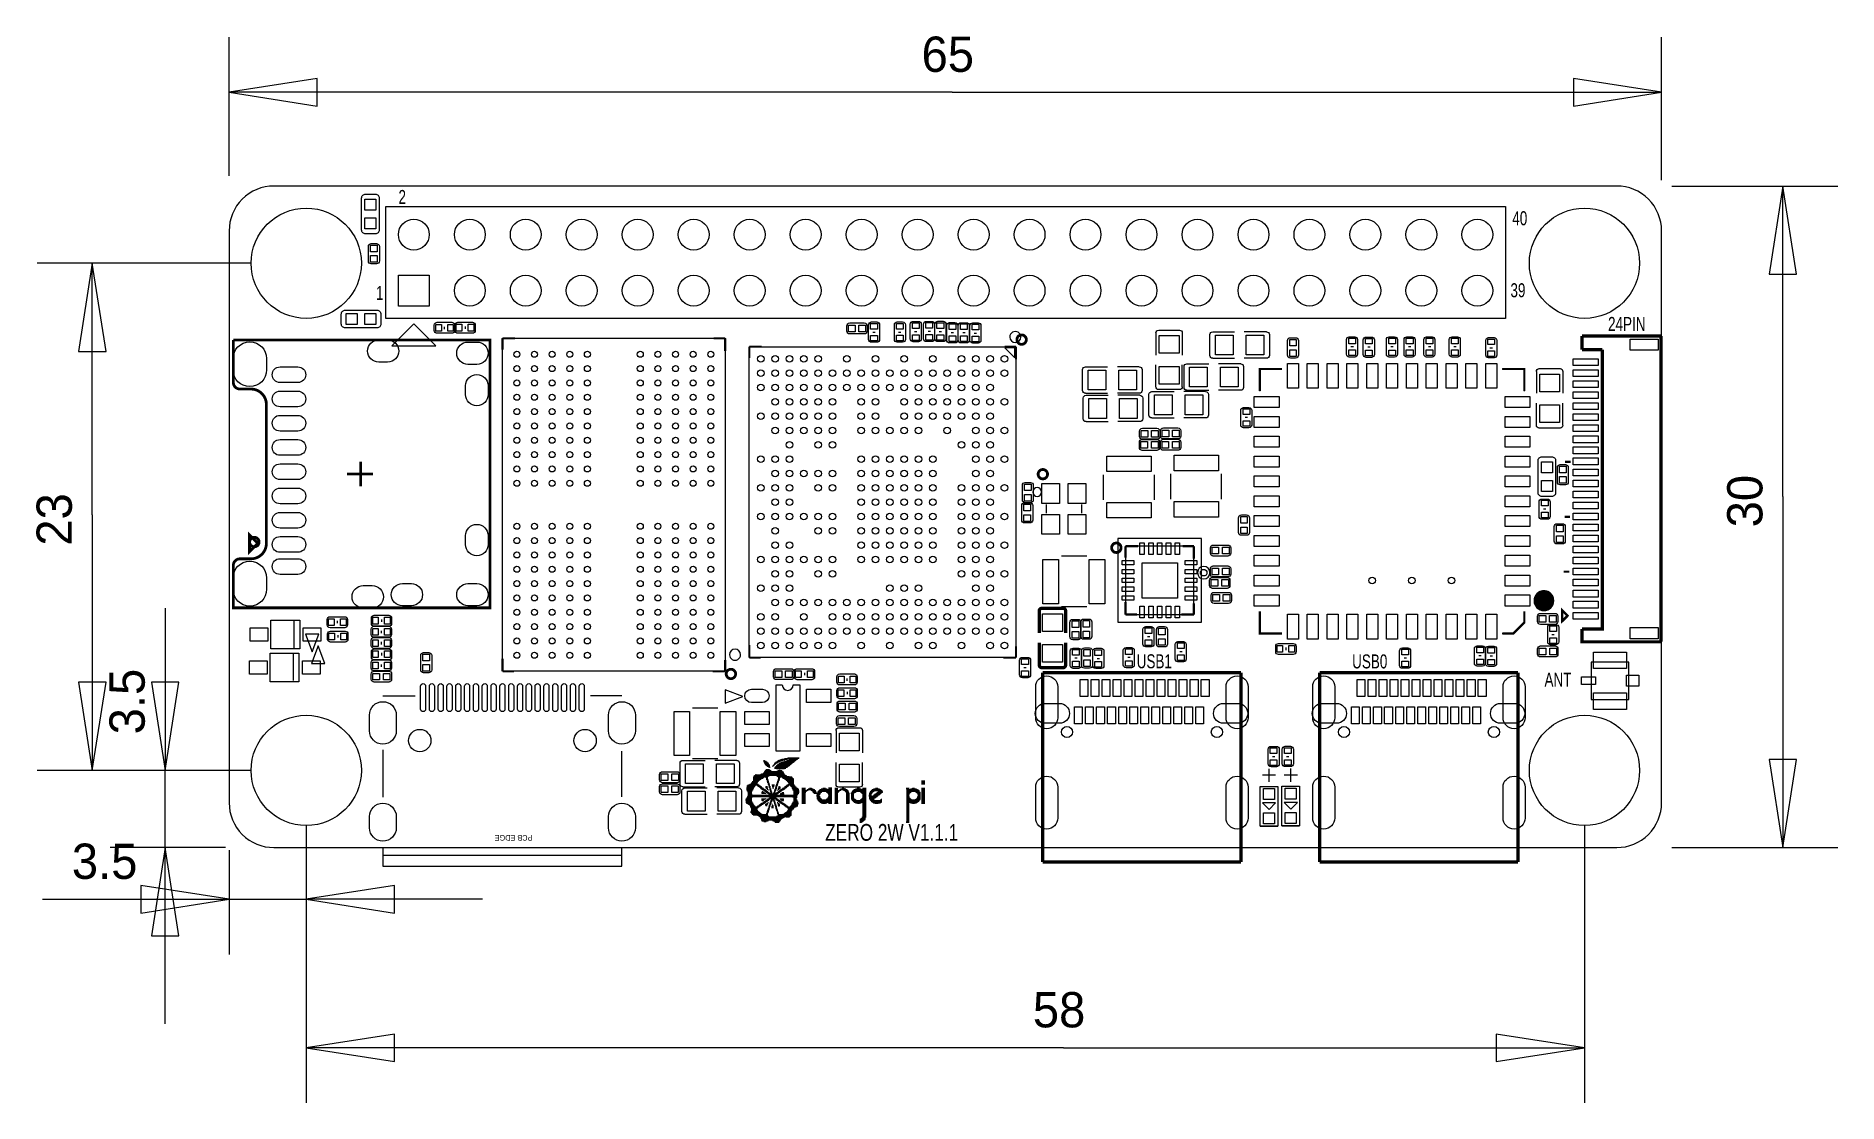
# Model space of a CAD drawing. Extents: x -53.1 to 28.6, y -15.5 to 32.9.
import ezdxf

# ---------------------------------------------------------------- set-up
doc = ezdxf.new("R2010")
doc.units = 0
for name, color, linetype in [('BG_DIMENSION', 85, 'CONTINUOUS'), ('BG_OUTLINE', 254, 'CONTINUOUS'), ('BG_SILKSCREEN_TOP', 3, 'CONTINUOUS'), ('PG_SILKSCREEN_TOP', 6, 'CONTINUOUS'), ('PIN_TOP', 80, 'CONTINUOUS')]:
    doc.layers.add(name, color=color, linetype=linetype)

msp = doc.modelspace()

# ---------------------------------------------------------------- texts
at = {"layer": 'BG_DIMENSION'}
for s, p in [('65', (-12.95527, 31.237682)), ('3.5', (-51.511454, -5.36067)), ('58', (-7.90575, -12.095226))]:
    msp.add_text(s, height=1.6002, dxfattribs=at).set_placement(p)
for s, p in [('30', (25.200102, 10.581132)), ('23', (-51.513232, 9.749536)), ('3.5', (-48.205644, 1.192784))]:
    msp.add_text(s, height=1.6002, rotation=90, dxfattribs=at).set_placement(p)
at = {"layer": 'BG_SILKSCREEN_TOP'}
for s, height, width, p in [('2', 0.635, 0.72, (-36.6903, 25.247092)), ('40', 0.635, 0.72, (13.849604, 24.282654)), ('1', 0.635, 0.72, (-37.71265, 20.896834)), ('39', 0.635, 0.72, (13.766038, 21.01723)), ('24PIN', 0.635, 0.72, (18.193766, 19.488404)), ('USB1', 0.635, 0.72, (-3.19278, 4.189984)), ('USB0', 0.635, 0.72, (6.582156, 4.184142)), ('ANT', 0.635, 0.72, (15.31112, 3.356864)), ('ZERO 2W V1.1.1', 0.762, 0.766667, (-17.327626, -3.633724))]:
    msp.add_text(s, height=height, dxfattribs=dict(at, width=width)).set_placement(p)
at = {"layer": 'PG_SILKSCREEN_TOP', "width": 0.9}
msp.add_text('PCB EDGE', height=0.254, rotation=180, dxfattribs=at).set_placement((-30.612842, -3.371088))

# ---------------------------------------------------------------- linework, layer by layer
at = {"layer": 'BG_DIMENSION'}
for points in [[(-44.375832, 26.52776), (-44.375832, 32.810704)], [(20.624292, 26.328116), (20.624292, 32.810704)], [(-40.37584, 30.935422), (-44.375832, 30.310582), (-40.37584, 29.685742), (-40.37584, 30.935422)], [(-11.55954, 30.310582), (-44.375832, 30.310582)], [(-11.55954, 30.310582), (20.624292, 30.310582)], [(16.6243, 29.685742), (20.624292, 30.310582), (16.6243, 30.935422), (16.6243, 29.685742)], [(21.092414, 26.059638), (28.627324, 26.059638)], [(26.752042, 22.059646), (26.127202, 26.059638), (25.502362, 22.059646), (26.752042, 22.059646)], [(26.127202, 11.976862), (26.127202, 26.059638)], [(-43.376088, 22.559772), (-53.086254, 22.559772)], [(-49.961292, 18.55978), (-50.586132, 22.559772), (-51.210972, 18.55978), (-49.961292, 18.55978)], [(-50.586132, 11.145266), (-50.586132, 22.559772)], [(26.127202, 11.976862), (26.127202, -3.940302)], [(-50.586132, 11.145266), (-50.586132, -0.440182)], [(-47.278544, 6.911594), (-47.278544, -0.440182)], [(-51.210972, 3.55981), (-50.586132, -0.440182), (-49.961292, 3.55981), (-51.210972, 3.55981)], [(-47.903384, 3.55981), (-47.278544, -0.440182), (-46.653704, 3.55981), (-47.903384, 3.55981)], [(25.502362, 0.05969), (26.127202, -3.940302), (26.752042, 0.05969), (25.502362, 0.05969)], [(-43.376088, -0.440182), (-53.086254, -0.440182)], [(-43.376088, -0.440182), (-49.778666, -0.440182)], [(-47.278544, -3.940302), (-47.278544, -0.440182)], [(-40.875966, -2.940304), (-40.875966, -8.787892)], [(-40.875966, -2.940304), (-40.875966, -15.522448)], [(17.124172, -2.940304), (17.124172, -15.522448)], [(-44.547028, -3.940302), (-49.778666, -3.940302)], [(-46.653704, -7.940294), (-47.278544, -3.940302), (-47.903384, -7.940294), (-46.653704, -7.940294)], [(-47.278544, -11.940286), (-47.278544, -3.940302)], [(-44.375832, -4.065524), (-44.375832, -8.787892)], [(21.092414, -3.940302), (28.627324, -3.940302)], [(-48.375824, -6.91261), (-44.375832, -6.28777), (-48.375824, -5.66293), (-48.375824, -6.91261)], [(-36.875974, -5.66293), (-40.875966, -6.28777), (-36.875974, -6.91261), (-36.875974, -5.66293)], [(-52.838604, -6.28777), (-44.375832, -6.28777)], [(-44.375832, -6.28777), (-40.875966, -6.28777)], [(-32.875982, -6.28777), (-40.875966, -6.28777)], [(-36.875974, -12.397486), (-40.875966, -13.022326), (-36.875974, -13.647166), (-36.875974, -12.397486)], [(-6.51002, -13.022326), (-40.875966, -13.022326)], [(-6.51002, -13.022326), (17.124172, -13.022326)], [(13.12418, -13.647166), (17.124172, -13.022326), (13.12418, -12.397486), (13.12418, -13.647166)]]:
    msp.add_lwpolyline(points, dxfattribs=at)
at = {"layer": 'BG_OUTLINE'}
msp.add_lwpolyline([(-42.343832, -3.940302), (18.592292, -3.940302, 0.414214), (20.624292, -1.908302), (20.624292, 24.027638, 0.414214), (18.592292, 26.059638), (-42.343832, 26.059638, 0.414214), (-44.375832, 24.027638), (-44.375832, -1.908302, 0.414214), (-42.343832, -3.940302)], format="xyb", dxfattribs=at)
at = {"layer": 'BG_SILKSCREEN_TOP'}
for points, const_width in [([(-31.96971, 18.637758), (-31.96971, 19.153632)], 0.09906), ([(-31.96971, 19.153632), (-31.40202, 19.153632)], 0.09906), ([(-22.385528, 19.153632), (-21.869654, 19.153632)], 0.09906), ([(-21.869654, 19.153632), (-21.869654, 18.585942)], 0.09906), ([(-20.77339, 18.256758), (-20.77339, 18.772632)], 0.09906), ([(-20.77339, 18.772632), (-20.2057, 18.772632)], 0.09906), ([(-9.189212, 18.772632), (-8.673338, 18.772632)], 0.09906), ([(-8.673338, 18.772632), (-8.673338, 18.204942)], 0.09906), ([(17.018254, 18.738088), (17.018254, 19.253962)], 0.09906), ([(17.018254, 19.253962), (17.585944, 19.253962)], 0.09906), ([(2.394712, 17.764252), (3.395472, 17.764252)], 0.09906), ([(2.394712, 16.763492), (2.394712, 17.764252)], 0.09906), ([(2.394712, 17.764252), (3.395472, 17.764252)], 0.0508), ([(2.394712, 16.745712), (2.394712, 17.764252)], 0.0508), ([(13.392912, 17.764252), (14.393672, 17.764252)], 0.09906), ([(13.385292, 17.764252), (14.393672, 17.764252)], 0.0508), ([(14.393672, 17.764252), (14.393672, 16.763492)], 0.09906), ([(14.393672, 17.764252), (14.393672, 16.755872)], 0.0508), ([(-3.699002, 9.21004), (-3.699002, 9.725914)], 0.09906), ([(-3.699002, 9.725914), (-3.131312, 9.725914)], 0.09906), ([(-1.11506, 9.725914), (-0.599186, 9.725914)], 0.09906), ([(-0.599186, 9.725914), (-0.599186, 9.158224)], 0.09906), ([(-3.699002, 6.626098), (-3.699002, 7.193788)], 0.09906), ([(-3.183128, 6.626098), (-3.699002, 6.626098)], 0.09906), ([(-0.599186, 6.626098), (-1.166876, 6.626098)], 0.09906), ([(-0.599186, 7.141972), (-0.599186, 6.626098)], 0.09906), ([(2.394712, 5.765292), (2.394712, 6.766052)], 0.09906), ([(2.394712, 5.765292), (2.394712, 6.773672)], 0.0508), ([(14.393672, 6.766052), (14.393672, 6.265672)], 0.09906), ([(14.393672, 6.766052), (14.393672, 6.265672)], 0.0508), ([(16.113252, 6.817106), (16.367252, 6.563106)], 0.100076), ([(16.113252, 6.309106), (16.113252, 6.817106)], 0.100076), ([(16.367252, 6.563106), (16.113252, 6.309106)], 0.100076), ([(3.395472, 5.765292), (2.394712, 5.765292)], 0.09906), ([(3.403092, 5.765292), (2.394712, 5.765292)], 0.0508), ([(13.893292, 5.765292), (13.392912, 5.765292)], 0.09906), ([(13.893292, 5.765292), (13.385292, 5.765292)], 0.0508), ([(14.393672, 6.265672), (13.893292, 5.765292)], 0.09906), ([(14.393672, 6.265672), (13.893292, 5.765292)], 0.0508), ([(17.018254, 5.389372), (17.018254, 5.957062)], 0.09906), ([(-20.77339, 4.672584), (-20.77339, 5.240274)], 0.09906), ([(-8.673338, 5.188458), (-8.673338, 4.672584)], 0.09906), ([(17.534128, 5.389372), (17.018254, 5.389372)], 0.09906), ([(-31.96971, 4.05384), (-31.96971, 4.62153)], 0.09906), ([(-31.453836, 4.05384), (-31.96971, 4.05384)], 0.09906), ([(-21.869654, 4.05384), (-22.437344, 4.05384)], 0.09906), ([(-21.869654, 4.569714), (-21.869654, 4.05384)], 0.09906), ([(-20.257516, 4.672584), (-20.77339, 4.672584)], 0.09906), ([(-8.673338, 4.672584), (-9.241028, 4.672584)], 0.09906)]:
    msp.add_lwpolyline(points, dxfattribs=dict(at, const_width=const_width))
at = {"layer": 'BG_SILKSCREEN_TOP', "const_width": 0.127}
for points in [[(-8.201914, 19.094704, 1.000173), (-8.629396, 19.09445, 0.999827), (-8.201914, 19.094704)], [(-7.239, 12.991846, 1.000173), (-7.666482, 12.991592, 0.999827), (-7.239, 12.991846)], [(-43.016424, 9.913874, 1.000173), (-43.443906, 9.91362, 0.999827), (-43.016424, 9.913874)], [(-3.902964, 9.65581, 1.000173), (-4.330446, 9.655556, 0.999827), (-3.902964, 9.65581)], [(-21.392642, 3.932682, 1.000173), (-21.820124, 3.932428, 0.999827), (-21.392642, 3.932682)]]:
    msp.add_lwpolyline(points, format="xyb", dxfattribs=at)
at = {"layer": 'BG_SILKSCREEN_TOP'}
for points in [[(15.732252, 7.253732, 1), (14.838172, 7.253732, 1), (15.732252, 7.253732)], [(15.671292, 7.263892, 1), (14.899132, 7.263892, 1), (15.671292, 7.263892)]]:
    msp.add_lwpolyline(points, format="xyb", dxfattribs=at)
for points in [[(15.719552, 7.360412), (14.850872, 7.360412)], [(15.717012, 7.368032), (14.853412, 7.368032)], [(15.717012, 7.365492), (14.853412, 7.365492)], [(15.717012, 7.362952), (14.853412, 7.362952)], [(15.714472, 7.378192), (14.855952, 7.378192)], [(15.714472, 7.375652), (14.855952, 7.375652)], [(15.714472, 7.373112), (14.855952, 7.373112)], [(15.714472, 7.370572), (14.855952, 7.370572)], [(15.711932, 7.385812), (14.858492, 7.385812)], [(15.711932, 7.383272), (14.858492, 7.383272)], [(15.711932, 7.380732), (14.858492, 7.380732)], [(15.709392, 7.393432), (14.861032, 7.393432)], [(15.709392, 7.390892), (14.861032, 7.390892)], [(15.709392, 7.388352), (14.861032, 7.388352)], [(15.706852, 7.401052), (14.863572, 7.401052)], [(15.706852, 7.398512), (14.863572, 7.398512)], [(15.706852, 7.395972), (14.863572, 7.395972)], [(15.704312, 7.408672), (14.866112, 7.408672)], [(15.704312, 7.406132), (14.866112, 7.406132)], [(15.704312, 7.403592), (14.866112, 7.403592)], [(15.701772, 7.416292), (14.868652, 7.416292)], [(15.701772, 7.413752), (14.868652, 7.413752)], [(15.701772, 7.411212), (14.868652, 7.411212)], [(15.699232, 7.421372), (14.871192, 7.421372)], [(15.699232, 7.418832), (14.871192, 7.418832)], [(15.696692, 7.426452), (14.873732, 7.426452)], [(15.696692, 7.423912), (14.873732, 7.423912)], [(15.694152, 7.434072), (14.876272, 7.434072)], [(15.694152, 7.431532), (14.876272, 7.431532)], [(15.694152, 7.428992), (14.876272, 7.428992)], [(15.691612, 7.439152), (14.878812, 7.439152)], [(15.691612, 7.436612), (14.878812, 7.436612)], [(15.689072, 7.444232), (14.881352, 7.444232)], [(15.689072, 7.441692), (14.881352, 7.441692)], [(15.686532, 7.449312), (14.883892, 7.449312)], [(15.686532, 7.446772), (14.883892, 7.446772)], [(15.683992, 7.454392), (14.886432, 7.454392)], [(15.683992, 7.451852), (14.886432, 7.451852)], [(15.681452, 7.459472), (14.888972, 7.459472)], [(15.681452, 7.456932), (14.888972, 7.456932)], [(15.678912, 7.464552), (14.891512, 7.464552)], [(15.678912, 7.462012), (14.891512, 7.462012)], [(15.676372, 7.469632), (14.894052, 7.469632)], [(15.676372, 7.467092), (14.894052, 7.467092)], [(15.673832, 7.474712), (14.896592, 7.474712)], [(15.673832, 7.472172), (14.896592, 7.472172)], [(15.671292, 7.477252), (14.899132, 7.477252)], [(15.668752, 7.482332), (14.901672, 7.482332)], [(15.668752, 7.479792), (14.901672, 7.479792)], [(15.666212, 7.487412), (14.904212, 7.487412)], [(15.666212, 7.484872), (14.904212, 7.484872)], [(15.663672, 7.489952), (14.906752, 7.489952)], [(15.661132, 7.495032), (14.909292, 7.495032)], [(15.661132, 7.492492), (14.909292, 7.492492)], [(15.658592, 7.497572), (14.911832, 7.497572)], [(15.658592, 7.360412), (14.911832, 7.360412)], [(15.656052, 7.502652), (14.914372, 7.502652)], [(15.656052, 7.500112), (14.914372, 7.500112)], [(15.656052, 7.370572), (14.914372, 7.370572)], [(15.656052, 7.368032), (14.914372, 7.368032)], [(15.656052, 7.365492), (14.914372, 7.365492)], [(15.656052, 7.362952), (14.914372, 7.362952)], [(15.653512, 7.505192), (14.916912, 7.505192)], [(15.653512, 7.378192), (14.916912, 7.378192)], [(15.653512, 7.375652), (14.916912, 7.375652)], [(15.653512, 7.373112), (14.916912, 7.373112)], [(15.650972, 7.510272), (14.919452, 7.510272)], [(15.650972, 7.507732), (14.919452, 7.507732)], [(15.650972, 7.385812), (14.919452, 7.385812)], [(15.650972, 7.383272), (14.919452, 7.383272)], [(15.650972, 7.380732), (14.919452, 7.380732)], [(15.648432, 7.512812), (14.921992, 7.512812)], [(15.648432, 7.393432), (14.921992, 7.393432)], [(15.648432, 7.390892), (14.921992, 7.390892)], [(15.648432, 7.388352), (14.921992, 7.388352)], [(15.645892, 7.515352), (14.924532, 7.515352)], [(15.645892, 7.401052), (14.924532, 7.401052)], [(15.645892, 7.398512), (14.924532, 7.398512)], [(15.645892, 7.395972), (14.924532, 7.395972)], [(15.643352, 7.520432), (14.927072, 7.520432)], [(15.643352, 7.517892), (14.927072, 7.517892)], [(15.643352, 7.406132), (14.927072, 7.406132)], [(15.643352, 7.403592), (14.927072, 7.403592)], [(15.640812, 7.522972), (14.929612, 7.522972)], [(15.640812, 7.413752), (14.929612, 7.413752)], [(15.640812, 7.411212), (14.929612, 7.411212)], [(15.640812, 7.408672), (14.929612, 7.408672)], [(15.638272, 7.525512), (14.932152, 7.525512)], [(15.638272, 7.418832), (14.932152, 7.418832)], [(15.638272, 7.416292), (14.932152, 7.416292)], [(15.635732, 7.530592), (14.934692, 7.530592)], [(15.635732, 7.528052), (14.934692, 7.528052)], [(15.635732, 7.423912), (14.934692, 7.423912)], [(15.635732, 7.421372), (14.934692, 7.421372)], [(15.633192, 7.533132), (14.937232, 7.533132)], [(15.633192, 7.428992), (14.937232, 7.428992)], [(15.633192, 7.426452), (14.937232, 7.426452)], [(15.630652, 7.535672), (14.939772, 7.535672)], [(15.630652, 7.434072), (14.939772, 7.434072)], [(15.630652, 7.431532), (14.939772, 7.431532)], [(15.628112, 7.538212), (14.942312, 7.538212)], [(15.628112, 7.439152), (14.942312, 7.439152)], [(15.628112, 7.436612), (14.942312, 7.436612)], [(15.625572, 7.543292), (14.944852, 7.543292)], [(15.625572, 7.540752), (14.944852, 7.540752)], [(15.625572, 7.444232), (14.944852, 7.444232)], [(15.625572, 7.441692), (14.944852, 7.441692)], [(15.623032, 7.545832), (14.947392, 7.545832)], [(15.623032, 7.449312), (14.947392, 7.449312)], [(15.623032, 7.446772), (14.947392, 7.446772)], [(15.620492, 7.548372), (14.949932, 7.548372)], [(15.620492, 7.454392), (14.949932, 7.454392)], [(15.620492, 7.451852), (14.949932, 7.451852)], [(15.617952, 7.550912), (14.952472, 7.550912)], [(15.617952, 7.459472), (14.952472, 7.459472)], [(15.617952, 7.456932), (14.952472, 7.456932)], [(15.615412, 7.553452), (14.955012, 7.553452)], [(15.615412, 7.462012), (14.955012, 7.462012)], [(15.612872, 7.555992), (14.957552, 7.555992)], [(15.612872, 7.467092), (14.957552, 7.467092)], [(15.612872, 7.464552), (14.957552, 7.464552)], [(15.610332, 7.558532), (14.960092, 7.558532)], [(15.610332, 7.472172), (14.960092, 7.472172)], [(15.610332, 7.469632), (14.960092, 7.469632)], [(15.607792, 7.561072), (14.962632, 7.561072)], [(15.607792, 7.474712), (14.962632, 7.474712)], [(15.605252, 7.563612), (14.965172, 7.563612)], [(15.605252, 7.479792), (14.965172, 7.479792)], [(15.605252, 7.477252), (14.965172, 7.477252)], [(15.602712, 7.566152), (14.967712, 7.566152)], [(15.602712, 7.482332), (14.967712, 7.482332)], [(15.600172, 7.568692), (14.970252, 7.568692)], [(15.600172, 7.484872), (14.970252, 7.484872)], [(15.597632, 7.571232), (14.972792, 7.571232)], [(15.597632, 7.489952), (14.972792, 7.489952)], [(15.597632, 7.487412), (14.972792, 7.487412)], [(15.595092, 7.573772), (14.975332, 7.573772)], [(15.595092, 7.492492), (14.975332, 7.492492)], [(15.592552, 7.576312), (14.977872, 7.576312)], [(15.592552, 7.495032), (14.977872, 7.495032)], [(15.590012, 7.578852), (14.980412, 7.578852)], [(15.590012, 7.500112), (14.980412, 7.500112)], [(15.590012, 7.497572), (14.980412, 7.497572)], [(15.587472, 7.581392), (14.982952, 7.581392)], [(15.587472, 7.502652), (14.982952, 7.502652)], [(15.584932, 7.583932), (14.985492, 7.583932)], [(15.584932, 7.505192), (14.985492, 7.505192)], [(15.582392, 7.586472), (14.988032, 7.586472)], [(15.582392, 7.510272), (14.988032, 7.510272)], [(15.582392, 7.507732), (14.988032, 7.507732)], [(15.579852, 7.589012), (14.990572, 7.589012)], [(15.579852, 7.512812), (14.990572, 7.512812)], [(15.577312, 7.591552), (14.993112, 7.591552)], [(15.577312, 7.515352), (14.993112, 7.515352)], [(15.574772, 7.517892), (14.995652, 7.517892)], [(15.572232, 7.594092), (14.998192, 7.594092)], [(15.572232, 7.520432), (14.998192, 7.520432)], [(15.569692, 7.596632), (15.000732, 7.596632)], [(15.569692, 7.522972), (15.000732, 7.522972)], [(15.567152, 7.599172), (15.003272, 7.599172)], [(15.567152, 7.525512), (15.003272, 7.525512)], [(15.564612, 7.601712), (15.005812, 7.601712)], [(15.564612, 7.528052), (15.005812, 7.528052)], [(15.562072, 7.604252), (15.008352, 7.604252)], [(15.562072, 7.530592), (15.008352, 7.530592)], [(15.559532, 7.533132), (15.010892, 7.533132)], [(15.556992, 7.606792), (15.013432, 7.606792)], [(15.556992, 7.535672), (15.013432, 7.535672)], [(15.554452, 7.609332), (15.015972, 7.609332)], [(15.554452, 7.538212), (15.015972, 7.538212)], [(15.551912, 7.611872), (15.018512, 7.611872)], [(15.551912, 7.540752), (15.018512, 7.540752)], [(15.549372, 7.543292), (15.021052, 7.543292)], [(15.546832, 7.614412), (15.023592, 7.614412)], [(15.546832, 7.545832), (15.023592, 7.545832)], [(15.544292, 7.616952), (15.026132, 7.616952)], [(15.544292, 7.548372), (15.026132, 7.548372)], [(15.541752, 7.550912), (15.028672, 7.550912)], [(15.539212, 7.619492), (15.031212, 7.619492)], [(15.539212, 7.553452), (15.031212, 7.553452)], [(15.536672, 7.622032), (15.033752, 7.622032)], [(15.536672, 7.555992), (15.033752, 7.555992)], [(15.534132, 7.624572), (15.036292, 7.624572)], [(15.534132, 7.558532), (15.036292, 7.558532)], [(15.529052, 7.627112), (15.041372, 7.627112)], [(15.529052, 7.561072), (15.041372, 7.561072)], [(15.526512, 7.629652), (15.043912, 7.629652)], [(15.526512, 7.563612), (15.043912, 7.563612)], [(15.523972, 7.566152), (15.046452, 7.566152)], [(15.521432, 7.632192), (15.048992, 7.632192)], [(15.521432, 7.568692), (15.048992, 7.568692)], [(15.516352, 7.634732), (15.054072, 7.634732)], [(15.516352, 7.571232), (15.054072, 7.571232)], [(15.513812, 7.637272), (15.056612, 7.637272)], [(15.513812, 7.573772), (15.056612, 7.573772)], [(15.511272, 7.576312), (15.059152, 7.576312)], [(15.508732, 7.639812), (15.061692, 7.639812)], [(15.506192, 7.578852), (15.064232, 7.578852)], [(15.503652, 7.642352), (15.066772, 7.642352)], [(15.503652, 7.581392), (15.066772, 7.581392)], [(15.498572, 7.644892), (15.071852, 7.644892)], [(15.498572, 7.583932), (15.071852, 7.583932)], [(15.496032, 7.647432), (15.074392, 7.647432)], [(15.496032, 7.586472), (15.074392, 7.586472)], [(15.490952, 7.649972), (15.079472, 7.649972)], [(15.490952, 7.589012), (15.079472, 7.589012)], [(15.488412, 7.591552), (15.082012, 7.591552)], [(15.485872, 7.652512), (15.084552, 7.652512)], [(15.483332, 7.594092), (15.087092, 7.594092)], [(15.480792, 7.655052), (15.089632, 7.655052)], [(15.478252, 7.596632), (15.092172, 7.596632)], [(15.475712, 7.657592), (15.094712, 7.657592)], [(15.475712, 7.599172), (15.094712, 7.599172)], [(15.470632, 7.601712), (15.099792, 7.601712)], [(15.468092, 7.660132), (15.102332, 7.660132)], [(15.465552, 7.604252), (15.104872, 7.604252)], [(15.463012, 7.662672), (15.107412, 7.662672)], [(15.460472, 7.606792), (15.109952, 7.606792)], [(15.457932, 7.665212), (15.112492, 7.665212)], [(15.455392, 7.609332), (15.115032, 7.609332)], [(15.450312, 7.667752), (15.120112, 7.667752)], [(15.450312, 7.611872), (15.120112, 7.611872)], [(15.445232, 7.670292), (15.125192, 7.670292)], [(15.445232, 7.614412), (15.125192, 7.614412)], [(15.440152, 7.616952), (15.130272, 7.616952)], [(15.437612, 7.672832), (15.132812, 7.672832)], [(15.432532, 7.619492), (15.137892, 7.619492)], [(15.429992, 7.675372), (15.140432, 7.675372)], [(15.427452, 7.622032), (15.142972, 7.622032)], [(15.422372, 7.677912), (15.148052, 7.677912)], [(15.419832, 7.624572), (15.150592, 7.624572)], [(15.414752, 7.680452), (15.155672, 7.680452)], [(15.412212, 7.627112), (15.158212, 7.627112)], [(15.407132, 7.682992), (15.163292, 7.682992)], [(15.404592, 7.629652), (15.165832, 7.629652)], [(15.396972, 7.685532), (15.173452, 7.685532)], [(15.396972, 7.632192), (15.173452, 7.632192)], [(15.389352, 7.634732), (15.181072, 7.634732)], [(15.386812, 7.688072), (15.183612, 7.688072)], [(15.379192, 7.637272), (15.191232, 7.637272)], [(15.374112, 7.690612), (15.196312, 7.690612)], [(15.369032, 7.639812), (15.201392, 7.639812)], [(15.361412, 7.693152), (15.209012, 7.693152)], [(15.356332, 7.642352), (15.214092, 7.642352)], [(15.346172, 7.695692), (15.224252, 7.695692)], [(15.341092, 7.644892), (15.229332, 7.644892)], [(15.320772, 7.698232), (15.249652, 7.698232)], [(15.318232, 7.647432), (15.252192, 7.647432)], [(15.732252, 7.266432), (14.838172, 7.266432)], [(15.732252, 7.263892), (14.838172, 7.263892)], [(15.732252, 7.261352), (14.838172, 7.261352)], [(15.732252, 7.258812), (14.838172, 7.258812)], [(15.732252, 7.256272), (14.838172, 7.256272)], [(15.732252, 7.253732), (14.838172, 7.253732)], [(15.732252, 7.251192), (14.838172, 7.251192)], [(15.732252, 7.248652), (14.838172, 7.248652)], [(15.732252, 7.246112), (14.838172, 7.246112)], [(15.732252, 7.243572), (14.838172, 7.243572)], [(15.732252, 7.241032), (14.838172, 7.241032)], [(15.729712, 7.301992), (14.840712, 7.301992)], [(15.729712, 7.299452), (14.840712, 7.299452)], [(15.729712, 7.296912), (14.840712, 7.296912)], [(15.729712, 7.294372), (14.840712, 7.294372)], [(15.729712, 7.291832), (14.840712, 7.291832)], [(15.729712, 7.289292), (14.840712, 7.289292)], [(15.729712, 7.286752), (14.840712, 7.286752)], [(15.729712, 7.284212), (14.840712, 7.284212)], [(15.729712, 7.281672), (14.840712, 7.281672)], [(15.729712, 7.279132), (14.840712, 7.279132)], [(15.729712, 7.276592), (14.840712, 7.276592)], [(15.729712, 7.274052), (14.840712, 7.274052)], [(15.729712, 7.271512), (14.840712, 7.271512)], [(15.729712, 7.268972), (14.840712, 7.268972)], [(15.729712, 7.238492), (14.840712, 7.238492)], [(15.729712, 7.235952), (14.840712, 7.235952)], [(15.729712, 7.233412), (14.840712, 7.233412)], [(15.729712, 7.230872), (14.840712, 7.230872)], [(15.729712, 7.228332), (14.840712, 7.228332)], [(15.729712, 7.225792), (14.840712, 7.225792)], [(15.729712, 7.223252), (14.840712, 7.223252)], [(15.729712, 7.220712), (14.840712, 7.220712)], [(15.729712, 7.218172), (14.840712, 7.218172)], [(15.729712, 7.215632), (14.840712, 7.215632)], [(15.729712, 7.213092), (14.840712, 7.213092)], [(15.729712, 7.210552), (14.840712, 7.210552)], [(15.729712, 7.208012), (14.840712, 7.208012)], [(15.729712, 7.205472), (14.840712, 7.205472)], [(15.727172, 7.322312), (14.843252, 7.322312)], [(15.727172, 7.319772), (14.843252, 7.319772)], [(15.727172, 7.317232), (14.843252, 7.317232)], [(15.727172, 7.314692), (14.843252, 7.314692)], [(15.727172, 7.312152), (14.843252, 7.312152)], [(15.727172, 7.309612), (14.843252, 7.309612)], [(15.727172, 7.307072), (14.843252, 7.307072)], [(15.727172, 7.304532), (14.843252, 7.304532)], [(15.727172, 7.202932), (14.843252, 7.202932)], [(15.727172, 7.200392), (14.843252, 7.200392)], [(15.727172, 7.197852), (14.843252, 7.197852)], [(15.727172, 7.195312), (14.843252, 7.195312)], [(15.727172, 7.192772), (14.843252, 7.192772)], [(15.727172, 7.190232), (14.843252, 7.190232)], [(15.727172, 7.187692), (14.843252, 7.187692)], [(15.727172, 7.185152), (14.843252, 7.185152)], [(15.724632, 7.335012), (14.845792, 7.335012)], [(15.724632, 7.332472), (14.845792, 7.332472)], [(15.724632, 7.329932), (14.845792, 7.329932)], [(15.724632, 7.327392), (14.845792, 7.327392)], [(15.724632, 7.324852), (14.845792, 7.324852)], [(15.724632, 7.182612), (14.845792, 7.182612)], [(15.724632, 7.180072), (14.845792, 7.180072)], [(15.724632, 7.177532), (14.845792, 7.177532)], [(15.724632, 7.174992), (14.845792, 7.174992)], [(15.724632, 7.172452), (14.845792, 7.172452)], [(15.722092, 7.347712), (14.848332, 7.347712)], [(15.722092, 7.345172), (14.848332, 7.345172)], [(15.722092, 7.342632), (14.848332, 7.342632)], [(15.722092, 7.340092), (14.848332, 7.340092)], [(15.722092, 7.337552), (14.848332, 7.337552)], [(15.722092, 7.169912), (14.848332, 7.169912)], [(15.722092, 7.167372), (14.848332, 7.167372)], [(15.722092, 7.164832), (14.848332, 7.164832)], [(15.722092, 7.162292), (14.848332, 7.162292)], [(15.722092, 7.159752), (14.848332, 7.159752)], [(15.719552, 7.357872), (14.850872, 7.357872)], [(15.719552, 7.355332), (14.850872, 7.355332)], [(15.719552, 7.352792), (14.850872, 7.352792)], [(15.719552, 7.350252), (14.850872, 7.350252)], [(15.719552, 7.157212), (14.850872, 7.157212)], [(15.719552, 7.154672), (14.850872, 7.154672)], [(15.719552, 7.152132), (14.850872, 7.152132)], [(15.719552, 7.149592), (14.850872, 7.149592)], [(15.719552, 7.147052), (14.850872, 7.147052)], [(15.717012, 7.144512), (14.853412, 7.144512)], [(15.717012, 7.141972), (14.853412, 7.141972)], [(15.717012, 7.139432), (14.853412, 7.139432)], [(15.714472, 7.136892), (14.855952, 7.136892)], [(15.714472, 7.134352), (14.855952, 7.134352)], [(15.714472, 7.131812), (14.855952, 7.131812)], [(15.714472, 7.129272), (14.855952, 7.129272)], [(15.711932, 7.126732), (14.858492, 7.126732)], [(15.711932, 7.124192), (14.858492, 7.124192)], [(15.711932, 7.121652), (14.858492, 7.121652)], [(15.709392, 7.119112), (14.861032, 7.119112)], [(15.709392, 7.116572), (14.861032, 7.116572)], [(15.709392, 7.114032), (14.861032, 7.114032)], [(15.706852, 7.111492), (14.863572, 7.111492)], [(15.706852, 7.108952), (14.863572, 7.108952)], [(15.706852, 7.106412), (14.863572, 7.106412)], [(15.704312, 7.103872), (14.866112, 7.103872)], [(15.704312, 7.101332), (14.866112, 7.101332)], [(15.704312, 7.098792), (14.866112, 7.098792)], [(15.701772, 7.096252), (14.868652, 7.096252)], [(15.701772, 7.093712), (14.868652, 7.093712)], [(15.701772, 7.091172), (14.868652, 7.091172)], [(15.699232, 7.088632), (14.871192, 7.088632)], [(15.699232, 7.086092), (14.871192, 7.086092)], [(15.696692, 7.083552), (14.873732, 7.083552)], [(15.696692, 7.081012), (14.873732, 7.081012)], [(15.694152, 7.078472), (14.876272, 7.078472)], [(15.694152, 7.075932), (14.876272, 7.075932)], [(15.694152, 7.073392), (14.876272, 7.073392)], [(15.691612, 7.070852), (14.878812, 7.070852)], [(15.691612, 7.068312), (14.878812, 7.068312)], [(15.689072, 7.065772), (14.881352, 7.065772)], [(15.689072, 7.063232), (14.881352, 7.063232)], [(15.686532, 7.060692), (14.883892, 7.060692)], [(15.686532, 7.058152), (14.883892, 7.058152)], [(15.683992, 7.055612), (14.886432, 7.055612)], [(15.683992, 7.053072), (14.886432, 7.053072)], [(15.681452, 7.050532), (14.888972, 7.050532)], [(15.681452, 7.047992), (14.888972, 7.047992)], [(15.678912, 7.045452), (14.891512, 7.045452)], [(15.678912, 7.042912), (14.891512, 7.042912)], [(15.676372, 7.040372), (14.894052, 7.040372)], [(15.676372, 7.037832), (14.894052, 7.037832)], [(15.673832, 7.035292), (14.896592, 7.035292)], [(15.673832, 7.032752), (14.896592, 7.032752)], [(15.671292, 7.276592), (14.899132, 7.276592)], [(15.671292, 7.274052), (14.899132, 7.274052)], [(15.671292, 7.271512), (14.899132, 7.271512)], [(15.671292, 7.268972), (14.899132, 7.268972)], [(15.671292, 7.266432), (14.899132, 7.266432)], [(15.671292, 7.263892), (14.899132, 7.263892)], [(15.671292, 7.261352), (14.899132, 7.261352)], [(15.671292, 7.258812), (14.899132, 7.258812)], [(15.671292, 7.256272), (14.899132, 7.256272)], [(15.671292, 7.253732), (14.899132, 7.253732)], [(15.671292, 7.251192), (14.899132, 7.251192)], [(15.671292, 7.030212), (14.899132, 7.030212)], [(15.668752, 7.309612), (14.901672, 7.309612)], [(15.668752, 7.307072), (14.901672, 7.307072)], [(15.668752, 7.304532), (14.901672, 7.304532)], [(15.668752, 7.301992), (14.901672, 7.301992)], [(15.668752, 7.299452), (14.901672, 7.299452)], [(15.668752, 7.296912), (14.901672, 7.296912)], [(15.668752, 7.294372), (14.901672, 7.294372)], [(15.668752, 7.291832), (14.901672, 7.291832)], [(15.668752, 7.289292), (14.901672, 7.289292)], [(15.668752, 7.286752), (14.901672, 7.286752)], [(15.668752, 7.284212), (14.901672, 7.284212)], [(15.668752, 7.281672), (14.901672, 7.281672)], [(15.668752, 7.279132), (14.901672, 7.279132)], [(15.668752, 7.248652), (14.901672, 7.248652)], [(15.668752, 7.246112), (14.901672, 7.246112)], [(15.668752, 7.243572), (14.901672, 7.243572)], [(15.668752, 7.241032), (14.901672, 7.241032)], [(15.668752, 7.238492), (14.901672, 7.238492)], [(15.668752, 7.235952), (14.901672, 7.235952)], [(15.668752, 7.233412), (14.901672, 7.233412)], [(15.668752, 7.230872), (14.901672, 7.230872)], [(15.668752, 7.228332), (14.901672, 7.228332)], [(15.668752, 7.225792), (14.901672, 7.225792)], [(15.668752, 7.223252), (14.901672, 7.223252)], [(15.668752, 7.220712), (14.901672, 7.220712)], [(15.668752, 7.218172), (14.901672, 7.218172)], [(15.668752, 7.027672), (14.901672, 7.027672)], [(15.668752, 7.025132), (14.901672, 7.025132)], [(15.666212, 7.327392), (14.904212, 7.327392)], [(15.666212, 7.324852), (14.904212, 7.324852)], [(15.666212, 7.322312), (14.904212, 7.322312)], [(15.666212, 7.319772), (14.904212, 7.319772)], [(15.666212, 7.317232), (14.904212, 7.317232)], [(15.666212, 7.314692), (14.904212, 7.314692)], [(15.666212, 7.312152), (14.904212, 7.312152)], [(15.666212, 7.215632), (14.904212, 7.215632)], [(15.666212, 7.213092), (14.904212, 7.213092)], [(15.666212, 7.210552), (14.904212, 7.210552)], [(15.666212, 7.208012), (14.904212, 7.208012)], [(15.666212, 7.205472), (14.904212, 7.205472)], [(15.666212, 7.202932), (14.904212, 7.202932)], [(15.666212, 7.200392), (14.904212, 7.200392)], [(15.666212, 7.022592), (14.904212, 7.022592)], [(15.666212, 7.020052), (14.904212, 7.020052)], [(15.663672, 7.340092), (14.906752, 7.340092)], [(15.663672, 7.337552), (14.906752, 7.337552)], [(15.663672, 7.335012), (14.906752, 7.335012)], [(15.663672, 7.332472), (14.906752, 7.332472)], [(15.663672, 7.329932), (14.906752, 7.329932)], [(15.663672, 7.197852), (14.906752, 7.197852)], [(15.663672, 7.195312), (14.906752, 7.195312)], [(15.663672, 7.192772), (14.906752, 7.192772)], [(15.663672, 7.190232), (14.906752, 7.190232)], [(15.663672, 7.187692), (14.906752, 7.187692)], [(15.663672, 7.017512), (14.906752, 7.017512)], [(15.661132, 7.352792), (14.909292, 7.352792)], [(15.661132, 7.350252), (14.909292, 7.350252)], [(15.661132, 7.347712), (14.909292, 7.347712)], [(15.661132, 7.345172), (14.909292, 7.345172)], [(15.661132, 7.342632), (14.909292, 7.342632)], [(15.661132, 7.185152), (14.909292, 7.185152)], [(15.661132, 7.182612), (14.909292, 7.182612)], [(15.661132, 7.180072), (14.909292, 7.180072)], [(15.661132, 7.177532), (14.909292, 7.177532)], [(15.661132, 7.174992), (14.909292, 7.174992)], [(15.661132, 7.014972), (14.909292, 7.014972)], [(15.661132, 7.012432), (14.909292, 7.012432)], [(15.658592, 7.357872), (14.911832, 7.357872)], [(15.658592, 7.355332), (14.911832, 7.355332)], [(15.658592, 7.172452), (14.911832, 7.172452)], [(15.658592, 7.169912), (14.911832, 7.169912)], [(15.658592, 7.167372), (14.911832, 7.167372)], [(15.658592, 7.009892), (14.911832, 7.009892)], [(15.656052, 7.164832), (14.914372, 7.164832)], [(15.656052, 7.162292), (14.914372, 7.162292)], [(15.656052, 7.159752), (14.914372, 7.159752)], [(15.656052, 7.157212), (14.914372, 7.157212)], [(15.656052, 7.007352), (14.914372, 7.007352)], [(15.656052, 7.004812), (14.914372, 7.004812)], [(15.653512, 7.154672), (14.916912, 7.154672)], [(15.653512, 7.152132), (14.916912, 7.152132)], [(15.653512, 7.149592), (14.916912, 7.149592)], [(15.653512, 7.002272), (14.916912, 7.002272)], [(15.650972, 7.147052), (14.919452, 7.147052)], [(15.650972, 7.144512), (14.919452, 7.144512)], [(15.650972, 7.141972), (14.919452, 7.141972)], [(15.650972, 6.999732), (14.919452, 6.999732)], [(15.650972, 6.997192), (14.919452, 6.997192)], [(15.648432, 7.139432), (14.921992, 7.139432)], [(15.648432, 7.136892), (14.921992, 7.136892)], [(15.648432, 7.134352), (14.921992, 7.134352)], [(15.648432, 6.994652), (14.921992, 6.994652)], [(15.645892, 7.131812), (14.924532, 7.131812)], [(15.645892, 7.129272), (14.924532, 7.129272)], [(15.645892, 7.126732), (14.924532, 7.126732)], [(15.645892, 6.992112), (14.924532, 6.992112)], [(15.643352, 7.124192), (14.927072, 7.124192)], [(15.643352, 7.121652), (14.927072, 7.121652)], [(15.643352, 6.989572), (14.927072, 6.989572)], [(15.643352, 6.987032), (14.927072, 6.987032)], [(15.640812, 7.119112), (14.929612, 7.119112)], [(15.640812, 7.116572), (14.929612, 7.116572)], [(15.640812, 7.114032), (14.929612, 7.114032)], [(15.640812, 6.984492), (14.929612, 6.984492)], [(15.638272, 7.111492), (14.932152, 7.111492)], [(15.638272, 7.108952), (14.932152, 7.108952)], [(15.638272, 6.981952), (14.932152, 6.981952)], [(15.635732, 7.106412), (14.934692, 7.106412)], [(15.635732, 7.103872), (14.934692, 7.103872)], [(15.635732, 6.979412), (14.934692, 6.979412)], [(15.635732, 6.976872), (14.934692, 6.976872)], [(15.633192, 7.101332), (14.937232, 7.101332)], [(15.633192, 7.098792), (14.937232, 7.098792)], [(15.633192, 6.974332), (14.937232, 6.974332)], [(15.630652, 7.096252), (14.939772, 7.096252)], [(15.630652, 7.093712), (14.939772, 7.093712)], [(15.630652, 6.971792), (14.939772, 6.971792)], [(15.628112, 7.091172), (14.942312, 7.091172)], [(15.628112, 7.088632), (14.942312, 7.088632)], [(15.628112, 6.969252), (14.942312, 6.969252)], [(15.625572, 7.086092), (14.944852, 7.086092)], [(15.625572, 7.083552), (14.944852, 7.083552)], [(15.625572, 6.966712), (14.944852, 6.966712)], [(15.625572, 6.964172), (14.944852, 6.964172)], [(15.623032, 7.081012), (14.947392, 7.081012)], [(15.623032, 7.078472), (14.947392, 7.078472)], [(15.623032, 6.961632), (14.947392, 6.961632)], [(15.620492, 7.075932), (14.949932, 7.075932)], [(15.620492, 7.073392), (14.949932, 7.073392)], [(15.620492, 6.959092), (14.949932, 6.959092)], [(15.617952, 7.070852), (14.952472, 7.070852)], [(15.617952, 7.068312), (14.952472, 7.068312)], [(15.617952, 6.956552), (14.952472, 6.956552)], [(15.615412, 7.065772), (14.955012, 7.065772)], [(15.615412, 6.954012), (14.955012, 6.954012)], [(15.612872, 7.063232), (14.957552, 7.063232)], [(15.612872, 7.060692), (14.957552, 7.060692)], [(15.612872, 6.951472), (14.957552, 6.951472)], [(15.610332, 7.058152), (14.960092, 7.058152)], [(15.610332, 7.055612), (14.960092, 7.055612)], [(15.610332, 6.948932), (14.960092, 6.948932)], [(15.607792, 7.053072), (14.962632, 7.053072)], [(15.607792, 6.946392), (14.962632, 6.946392)], [(15.605252, 7.050532), (14.965172, 7.050532)], [(15.605252, 7.047992), (14.965172, 7.047992)], [(15.605252, 6.943852), (14.965172, 6.943852)], [(15.602712, 7.045452), (14.967712, 7.045452)], [(15.602712, 6.941312), (14.967712, 6.941312)], [(15.600172, 7.042912), (14.970252, 7.042912)], [(15.600172, 6.938772), (14.970252, 6.938772)], [(15.597632, 7.040372), (14.972792, 7.040372)], [(15.597632, 7.037832), (14.972792, 7.037832)], [(15.597632, 6.936232), (14.972792, 6.936232)], [(15.595092, 7.035292), (14.975332, 7.035292)], [(15.595092, 6.933692), (14.975332, 6.933692)], [(15.592552, 7.032752), (14.977872, 7.032752)], [(15.592552, 6.931152), (14.977872, 6.931152)], [(15.590012, 7.030212), (14.980412, 7.030212)], [(15.590012, 7.027672), (14.980412, 7.027672)], [(15.590012, 6.928612), (14.980412, 6.928612)], [(15.587472, 7.025132), (14.982952, 7.025132)], [(15.587472, 6.926072), (14.982952, 6.926072)], [(15.584932, 7.022592), (14.985492, 7.022592)], [(15.584932, 6.923532), (14.985492, 6.923532)], [(15.582392, 7.020052), (14.988032, 7.020052)], [(15.582392, 7.017512), (14.988032, 7.017512)], [(15.582392, 6.920992), (14.988032, 6.920992)], [(15.579852, 7.014972), (14.990572, 7.014972)], [(15.579852, 6.918452), (14.990572, 6.918452)], [(15.577312, 7.012432), (14.993112, 7.012432)], [(15.577312, 6.915912), (14.993112, 6.915912)], [(15.574772, 7.009892), (14.995652, 7.009892)], [(15.572232, 7.007352), (14.998192, 7.007352)], [(15.572232, 6.913372), (14.998192, 6.913372)], [(15.569692, 7.004812), (15.000732, 7.004812)], [(15.569692, 6.910832), (15.000732, 6.910832)], [(15.567152, 7.002272), (15.003272, 7.002272)], [(15.567152, 6.908292), (15.003272, 6.908292)], [(15.564612, 6.999732), (15.005812, 6.999732)], [(15.564612, 6.905752), (15.005812, 6.905752)], [(15.562072, 6.997192), (15.008352, 6.997192)], [(15.562072, 6.903212), (15.008352, 6.903212)], [(15.559532, 6.994652), (15.010892, 6.994652)], [(15.556992, 6.992112), (15.013432, 6.992112)], [(15.556992, 6.900672), (15.013432, 6.900672)], [(15.554452, 6.989572), (15.015972, 6.989572)], [(15.554452, 6.898132), (15.015972, 6.898132)], [(15.551912, 6.987032), (15.018512, 6.987032)], [(15.551912, 6.895592), (15.018512, 6.895592)], [(15.549372, 6.984492), (15.021052, 6.984492)], [(15.546832, 6.981952), (15.023592, 6.981952)], [(15.546832, 6.893052), (15.023592, 6.893052)], [(15.544292, 6.979412), (15.026132, 6.979412)], [(15.544292, 6.890512), (15.026132, 6.890512)], [(15.541752, 6.976872), (15.028672, 6.976872)], [(15.539212, 6.974332), (15.031212, 6.974332)], [(15.539212, 6.887972), (15.031212, 6.887972)], [(15.536672, 6.971792), (15.033752, 6.971792)], [(15.536672, 6.885432), (15.033752, 6.885432)], [(15.534132, 6.969252), (15.036292, 6.969252)], [(15.534132, 6.882892), (15.036292, 6.882892)], [(15.529052, 6.966712), (15.041372, 6.966712)], [(15.529052, 6.880352), (15.041372, 6.880352)], [(15.526512, 6.964172), (15.043912, 6.964172)], [(15.526512, 6.877812), (15.043912, 6.877812)], [(15.523972, 6.961632), (15.046452, 6.961632)], [(15.521432, 6.959092), (15.048992, 6.959092)], [(15.521432, 6.875272), (15.048992, 6.875272)], [(15.516352, 6.956552), (15.054072, 6.956552)], [(15.516352, 6.872732), (15.054072, 6.872732)], [(15.513812, 6.954012), (15.056612, 6.954012)], [(15.513812, 6.870192), (15.056612, 6.870192)], [(15.511272, 6.951472), (15.059152, 6.951472)], [(15.508732, 6.867652), (15.061692, 6.867652)], [(15.506192, 6.948932), (15.064232, 6.948932)], [(15.503652, 6.946392), (15.066772, 6.946392)], [(15.503652, 6.865112), (15.066772, 6.865112)], [(15.498572, 6.943852), (15.071852, 6.943852)], [(15.498572, 6.862572), (15.071852, 6.862572)], [(15.496032, 6.941312), (15.074392, 6.941312)], [(15.496032, 6.860032), (15.074392, 6.860032)], [(15.490952, 6.938772), (15.079472, 6.938772)], [(15.490952, 6.857492), (15.079472, 6.857492)], [(15.488412, 6.936232), (15.082012, 6.936232)], [(15.485872, 6.854952), (15.084552, 6.854952)], [(15.483332, 6.933692), (15.087092, 6.933692)], [(15.480792, 6.852412), (15.089632, 6.852412)], [(15.478252, 6.931152), (15.092172, 6.931152)], [(15.475712, 6.928612), (15.094712, 6.928612)], [(15.475712, 6.849872), (15.094712, 6.849872)], [(15.470632, 6.926072), (15.099792, 6.926072)], [(15.468092, 6.847332), (15.102332, 6.847332)], [(15.465552, 6.923532), (15.104872, 6.923532)], [(15.463012, 6.844792), (15.107412, 6.844792)], [(15.460472, 6.920992), (15.109952, 6.920992)], [(15.457932, 6.842252), (15.112492, 6.842252)], [(15.455392, 6.918452), (15.115032, 6.918452)], [(15.450312, 6.915912), (15.120112, 6.915912)], [(15.450312, 6.839712), (15.120112, 6.839712)], [(15.445232, 6.913372), (15.125192, 6.913372)], [(15.445232, 6.837172), (15.125192, 6.837172)], [(15.440152, 6.910832), (15.130272, 6.910832)], [(15.437612, 6.834632), (15.132812, 6.834632)], [(15.432532, 6.908292), (15.137892, 6.908292)], [(15.429992, 6.832092), (15.140432, 6.832092)], [(15.427452, 6.905752), (15.142972, 6.905752)], [(15.422372, 6.829552), (15.148052, 6.829552)], [(15.419832, 6.903212), (15.150592, 6.903212)], [(15.414752, 6.827012), (15.155672, 6.827012)], [(15.412212, 6.900672), (15.158212, 6.900672)], [(15.407132, 6.824472), (15.163292, 6.824472)], [(15.404592, 6.898132), (15.165832, 6.898132)], [(15.396972, 6.895592), (15.173452, 6.895592)], [(15.396972, 6.821932), (15.173452, 6.821932)], [(15.389352, 6.893052), (15.181072, 6.893052)], [(15.386812, 6.819392), (15.183612, 6.819392)], [(15.379192, 6.890512), (15.191232, 6.890512)], [(15.374112, 6.816852), (15.196312, 6.816852)], [(15.369032, 6.887972), (15.201392, 6.887972)], [(15.361412, 6.814312), (15.209012, 6.814312)], [(15.356332, 6.885432), (15.214092, 6.885432)], [(15.346172, 6.811772), (15.224252, 6.811772)], [(15.341092, 6.882892), (15.229332, 6.882892)], [(15.320772, 6.809232), (15.249652, 6.809232)], [(15.318232, 6.880352), (15.252192, 6.880352)], [(-20.134326, 0.010922), (-20.08759, 0.010922)], [(-19.461988, 0.010922), (-19.321272, 0.010922)], [(-19.430746, 0.02667), (-19.24304, 0.02667)], [(-19.352514, 0.057658), (-19.164808, 0.057658)], [(-19.352514, 0.042164), (-19.164808, 0.042164)], [(-19.29003, 0.073406), (-19.055334, 0.073406)], [(-19.180556, 0.104902), (-18.570702, 0.104902)], [(-19.180556, 0.089154), (-18.570702, 0.089154)], [(-19.071082, 0.010922), (-18.69567, 0.010922)], [(-19.055334, 0.120396), (-18.523966, 0.120396)], [(-19.008598, 0.13589), (-18.507964, 0.13589)], [(-18.961608, 0.073406), (-18.601944, 0.073406)], [(-18.961608, 0.057658), (-18.63344, 0.057658)], [(-18.961608, 0.042164), (-18.648934, 0.042164)], [(-18.961608, 0.02667), (-18.664428, 0.02667)], [(-20.603464, -0.77089), (-20.150074, -0.77089)], [(-20.603464, -0.786384), (-20.150074, -0.786384)], [(-20.603464, -0.802132), (-20.197064, -0.802132)], [(-20.58797, -0.724154), (-19.931126, -0.724154)], [(-20.58797, -0.739648), (-20.103338, -0.739648)], [(-20.58797, -0.755396), (-20.103338, -0.755396)], [(-20.572222, -0.692658), (-19.899884, -0.692658)], [(-20.572222, -0.708406), (-19.899884, -0.708406)], [(-20.54098, -0.677164), (-19.852894, -0.677164)], [(-20.509738, -0.645922), (-19.149314, -0.645922)], [(-20.509738, -0.661416), (-19.149314, -0.661416)], [(-20.478496, -0.630174), (-20.462748, -0.630174)], [(-20.259548, -0.630174), (-19.180556, -0.630174)], [(-20.2438, -0.61468), (-19.180556, -0.61468)], [(-20.212558, -0.598932), (-19.212052, -0.598932)], [(-20.150074, -0.56769), (-19.212052, -0.56769)], [(-20.150074, -0.583184), (-19.212052, -0.583184)], [(-20.134326, -0.004572), (-20.071842, -0.004572)], [(-20.134326, -0.02032), (-20.009358, -0.02032)], [(-20.134326, -0.036068), (-20.025106, -0.036068)], [(-20.134326, -0.551942), (-19.212052, -0.551942)], [(-20.103338, -0.051562), (-19.977862, -0.051562)], [(-20.103338, -0.06731), (-19.94662, -0.06731)], [(-20.103338, -0.082804), (-19.94662, -0.082804)], [(-20.103338, -0.504952), (-19.227546, -0.504952)], [(-20.103338, -0.520954), (-19.227546, -0.520954)], [(-20.103338, -0.536448), (-19.227546, -0.536448)], [(-20.08759, -0.098552), (-19.915632, -0.098552)], [(-20.08759, -0.114046), (-19.899884, -0.114046)], [(-20.08759, -0.129794), (-19.899884, -0.129794)], [(-20.08759, -0.47371), (-19.74342, -0.47371)], [(-20.08759, -0.489458), (-19.586956, -0.489458)], [(-20.056094, -0.145542), (-19.884136, -0.145542)], [(-20.056094, -0.161036), (-19.884136, -0.161036)], [(-20.056094, -0.426974), (-19.821652, -0.426974)], [(-20.056094, -0.442722), (-19.79041, -0.442722)], [(-20.056094, -0.458216), (-19.79041, -0.458216)], [(-20.0406, -0.176784), (-19.852894, -0.176784)], [(-20.0406, -0.739648), (-19.962368, -0.739648)], [(-20.0406, -0.755396), (-19.962368, -0.755396)], [(-20.025106, -0.192278), (-19.852894, -0.192278)], [(-20.025106, -0.207772), (-19.852894, -0.207772)], [(-20.009358, -0.395478), (-19.852894, -0.395478)], [(-20.009358, -0.77089), (-19.962368, -0.77089)], [(-20.009358, -0.786384), (-19.931126, -0.786384)], [(-20.009358, -0.802132), (-19.931126, -0.802132)], [(-19.993864, -0.223774), (-19.8374, -0.223774)], [(-19.993864, -0.411226), (-19.868388, -0.411226)], [(-19.962368, -0.239268), (-19.8374, -0.239268)], [(-19.962368, -0.255016), (-19.8374, -0.255016)], [(-19.94662, -0.739648), (-19.931126, -0.739648)], [(-19.94662, -0.755396), (-19.931126, -0.755396)], [(-19.94662, -0.77089), (-19.931126, -0.77089)], [(-19.915632, -0.27051), (-19.8374, -0.27051)], [(-19.899884, -0.286258), (-19.8374, -0.286258)], [(-19.852894, -0.301752), (-19.821652, -0.301752)], [(-19.712178, -0.239268), (-19.696684, -0.239268)], [(-19.712178, -0.255016), (-19.696684, -0.255016)], [(-19.696684, -0.223774), (-19.680936, -0.223774)], [(-19.680936, -0.192278), (-19.649694, -0.192278)], [(-19.680936, -0.207772), (-19.649694, -0.207772)], [(-19.665188, -0.176784), (-19.618452, -0.176784)], [(-19.649694, -0.145542), (-19.586956, -0.145542)], [(-19.649694, -0.161036), (-19.602958, -0.161036)], [(-19.633946, -0.114046), (-19.555714, -0.114046)], [(-19.633946, -0.129794), (-19.555714, -0.129794)], [(-19.633946, -0.3175), (-19.118072, -0.3175)], [(-19.633946, -0.333248), (-19.118072, -0.333248)], [(-19.618452, -0.098552), (-19.508978, -0.098552)], [(-19.618452, -0.301752), (-19.071082, -0.301752)], [(-19.586956, -0.06731), (-19.477482, -0.06731)], [(-19.586956, -0.082804), (-19.477482, -0.082804)], [(-19.586956, -0.27051), (-19.024346, -0.27051)], [(-19.586956, -0.286258), (-19.024346, -0.286258)], [(-19.571462, -0.489458), (-19.258788, -0.489458)], [(-19.555714, -0.051562), (-19.430746, -0.051562)], [(-19.555714, -0.239268), (-18.99285, -0.239268)], [(-19.555714, -0.255016), (-18.99285, -0.255016)], [(-19.555714, -0.677164), (-19.102324, -0.677164)], [(-19.54022, -0.223774), (-18.946114, -0.223774)], [(-19.54022, -0.348742), (-19.180556, -0.348742)], [(-19.524726, -0.47371), (-19.258788, -0.47371)], [(-19.508978, -0.02032), (-19.368262, -0.02032)], [(-19.508978, -0.036068), (-19.383756, -0.036068)], [(-19.508978, -0.192278), (-18.930366, -0.192278)], [(-19.508978, -0.207772), (-18.930366, -0.207772)], [(-19.508978, -0.692658), (-19.071082, -0.692658)], [(-19.508978, -0.708406), (-19.071082, -0.708406)], [(-19.477482, -0.004572), (-19.321272, -0.004572)], [(-19.477482, -0.176784), (-18.89887, -0.176784)], [(-19.477482, -0.442722), (-19.29003, -0.442722)], [(-19.477482, -0.458216), (-19.29003, -0.458216)], [(-19.477482, -0.724154), (-18.961608, -0.724154)], [(-19.461988, -0.739648), (-19.352514, -0.739648)], [(-19.461988, -0.755396), (-19.352514, -0.755396)], [(-19.461988, -0.77089), (-19.383756, -0.77089)], [(-19.461988, -0.786384), (-19.383756, -0.786384)], [(-19.461988, -0.802132), (-19.383756, -0.802132)], [(-19.446494, -0.145542), (-18.867882, -0.145542)], [(-19.446494, -0.161036), (-18.883376, -0.161036)], [(-19.415252, -0.129794), (-18.83664, -0.129794)], [(-19.415252, -0.426974), (-19.368262, -0.426974)], [(-19.399504, -0.114046), (-18.83664, -0.114046)], [(-19.368262, -0.098552), (-18.805144, -0.098552)], [(-19.321272, -0.06731), (-18.773902, -0.06731)], [(-19.321272, -0.082804), (-18.78965, -0.082804)], [(-19.29003, -0.739648), (-18.83664, -0.739648)], [(-19.29003, -0.755396), (-18.820892, -0.755396)], [(-19.258788, -0.051562), (-18.758408, -0.051562)], [(-19.258788, -0.77089), (-18.805144, -0.77089)], [(-19.24304, -0.786384), (-18.805144, -0.786384)], [(-19.19605, -0.598932), (-19.180556, -0.598932)], [(-19.19605, -0.802132), (-18.773902, -0.802132)], [(-19.180556, -0.02032), (-18.727166, -0.02032)], [(-19.180556, -0.036068), (-18.727166, -0.036068)], [(-19.086576, -0.004572), (-18.69567, -0.004572)], [(-20.900644, -1.224534), (-20.572222, -1.224534)], [(-20.900644, -1.240028), (-20.58797, -1.240028)], [(-20.900644, -1.255776), (-20.58797, -1.255776)], [(-20.900644, -1.27127), (-20.603464, -1.27127)], [(-20.900644, -1.286764), (-20.603464, -1.286764)], [(-20.900644, -1.302766), (-20.603464, -1.302766)], [(-20.88515, -1.146302), (-20.525232, -1.146302)], [(-20.88515, -1.161796), (-20.525232, -1.161796)], [(-20.88515, -1.177544), (-20.54098, -1.177544)], [(-20.88515, -1.193038), (-20.556474, -1.193038)], [(-20.88515, -1.208786), (-20.556474, -1.208786)], [(-20.88515, -1.31826), (-20.619212, -1.31826)], [(-20.88515, -1.334008), (-20.634706, -1.334008)], [(-20.88515, -1.349502), (-20.634706, -1.349502)], [(-20.853654, -1.11506), (-20.509738, -1.11506)], [(-20.853654, -1.130554), (-20.494244, -1.130554)], [(-20.853654, -1.364996), (-20.634706, -1.364996)], [(-20.853654, -1.380744), (-20.634706, -1.380744)], [(-20.853654, -1.396492), (-20.650454, -1.396492)], [(-20.853654, -1.61544), (-18.601944, -1.61544)], [(-20.853654, -1.630934), (-18.601944, -1.630934)], [(-20.837906, -1.41224), (-20.650454, -1.41224)], [(-20.837906, -1.427734), (-20.650454, -1.427734)], [(-20.837906, -1.443228), (-20.650454, -1.443228)], [(-20.837906, -1.458976), (-20.650454, -1.458976)], [(-20.837906, -1.47447), (-20.650454, -1.47447)], [(-20.837906, -1.490218), (-20.650454, -1.490218)], [(-20.837906, -1.505966), (-20.650454, -1.505966)], [(-20.837906, -1.52146), (-20.634706, -1.52146)], [(-20.837906, -1.537208), (-20.634706, -1.537208)], [(-20.837906, -1.552702), (-20.634706, -1.552702)], [(-20.837906, -1.56845), (-18.601944, -1.56845)], [(-20.837906, -1.583944), (-18.601944, -1.583944)], [(-20.837906, -1.599692), (-18.601944, -1.599692)], [(-20.806918, -1.099312), (-20.33778, -1.099312)], [(-20.759674, -1.083564), (-20.368768, -1.083564)], [(-20.74418, -1.06807), (-20.368768, -1.06807)], [(-20.697444, -1.052322), (-20.400264, -1.052322)], [(-20.681696, -1.02108), (-20.416012, -1.02108)], [(-20.681696, -1.036828), (-20.416012, -1.036828)], [(-20.665948, -1.005586), (-20.416012, -1.005586)], [(-20.650454, -0.989838), (-20.416012, -0.989838)], [(-20.634706, -0.942848), (-20.38477, -0.942848)], [(-20.634706, -0.958596), (-20.38477, -0.958596)], [(-20.634706, -0.97409), (-20.400264, -0.97409)], [(-20.603464, -0.81788), (-20.2438, -0.81788)], [(-20.603464, -0.833628), (-20.2438, -0.833628)], [(-20.603464, -0.849122), (-20.275042, -0.849122)], [(-20.603464, -0.864616), (-20.306538, -0.864616)], [(-20.603464, -0.880364), (-20.306538, -0.880364)], [(-20.603464, -0.895858), (-20.33778, -0.895858)], [(-20.603464, -0.91186), (-20.353274, -0.91186)], [(-20.603464, -0.927354), (-20.353274, -0.927354)], [(-20.416012, -1.11506), (-20.306538, -1.11506)], [(-20.416012, -1.130554), (-20.306538, -1.130554)], [(-20.38477, -1.146302), (-20.259548, -1.146302)], [(-20.368768, -1.161796), (-20.275042, -1.161796)], [(-20.33778, -1.177544), (-20.228306, -1.177544)], [(-20.306538, -1.193038), (-20.197064, -1.193038)], [(-20.306538, -1.208786), (-20.197064, -1.208786)], [(-20.275042, -1.224534), (-20.165568, -1.224534)], [(-20.2438, -1.240028), (-20.134326, -1.240028)], [(-20.2438, -1.255776), (-20.134326, -1.255776)], [(-20.212558, -1.27127), (-20.103338, -1.27127)], [(-20.212558, -1.427734), (-20.103338, -1.427734)], [(-20.212558, -1.443228), (-20.08759, -1.443228)], [(-20.212558, -1.458976), (-20.08759, -1.458976)], [(-20.197064, -1.286764), (-20.103338, -1.286764)], [(-20.197064, -1.47447), (-20.0406, -1.47447)], [(-20.181316, -1.302766), (-20.056094, -1.302766)], [(-20.181316, -1.396492), (-20.150074, -1.396492)], [(-20.181316, -1.41224), (-20.150074, -1.41224)], [(-20.134326, -1.31826), (-20.025106, -1.31826)], [(-20.134326, -1.334008), (-20.025106, -1.334008)], [(-20.103338, -1.349502), (-19.993864, -1.349502)], [(-20.071842, -1.364996), (-19.977862, -1.364996)], [(-20.071842, -1.380744), (-19.962368, -1.380744)], [(-20.0406, -1.193038), (-19.962368, -1.193038)], [(-20.0406, -1.208786), (-19.962368, -1.208786)], [(-20.0406, -1.396492), (-19.931126, -1.396492)], [(-20.025106, -1.177544), (-19.94662, -1.177544)], [(-20.025106, -1.224534), (-19.94662, -1.224534)], [(-20.025106, -1.41224), (-19.931126, -1.41224)], [(-20.025106, -1.490218), (-20.009358, -1.490218)], [(-20.009358, -0.81788), (-19.931126, -0.81788)], [(-20.009358, -0.833628), (-19.931126, -0.833628)], [(-20.009358, -1.427734), (-19.899884, -1.427734)], [(-19.993864, -1.240028), (-19.931126, -1.240028)], [(-19.993864, -1.255776), (-19.931126, -1.255776)], [(-19.977862, -0.849122), (-19.931126, -0.849122)], [(-19.977862, -0.864616), (-19.899884, -0.864616)], [(-19.977862, -0.880364), (-19.899884, -0.880364)], [(-19.977862, -0.895858), (-19.899884, -0.895858)], [(-19.977862, -0.91186), (-19.899884, -0.91186)], [(-19.962368, -0.927354), (-19.899884, -0.927354)], [(-19.962368, -0.942848), (-19.884136, -0.942848)], [(-19.962368, -0.958596), (-19.884136, -0.958596)], [(-19.962368, -0.97409), (-19.884136, -0.97409)], [(-19.962368, -1.27127), (-19.931126, -1.27127)], [(-19.962368, -1.286764), (-19.931126, -1.286764)], [(-19.962368, -1.443228), (-19.868388, -1.443228)], [(-19.962368, -1.458976), (-19.868388, -1.458976)], [(-19.931126, -0.989838), (-19.884136, -0.989838)], [(-19.931126, -1.005586), (-19.884136, -1.005586)], [(-19.931126, -1.02108), (-19.852894, -1.02108)], [(-19.931126, -1.036828), (-19.852894, -1.036828)], [(-19.931126, -1.052322), (-19.852894, -1.052322)], [(-19.931126, -1.302766), (-19.915632, -1.302766)], [(-19.931126, -1.47447), (-19.821652, -1.47447)], [(-19.915632, -1.06807), (-19.852894, -1.06807)], [(-19.915632, -1.31826), (-19.899884, -1.31826)], [(-19.899884, -1.083564), (-19.852894, -1.083564)], [(-19.899884, -1.099312), (-19.8374, -1.099312)], [(-19.899884, -1.11506), (-19.8374, -1.11506)], [(-19.899884, -1.130554), (-19.8374, -1.130554)], [(-19.899884, -1.490218), (-19.727926, -1.490218)], [(-19.899884, -1.505966), (-19.618452, -1.505966)], [(-19.884136, -1.146302), (-19.8374, -1.146302)], [(-19.884136, -1.161796), (-19.8374, -1.161796)], [(-19.884136, -1.177544), (-19.8374, -1.177544)], [(-19.884136, -1.193038), (-19.806158, -1.193038)], [(-19.884136, -1.208786), (-19.806158, -1.208786)], [(-19.852894, -1.224534), (-19.806158, -1.224534)], [(-19.852894, -1.240028), (-19.806158, -1.240028)], [(-19.852894, -1.255776), (-19.806158, -1.255776)], [(-19.852894, -1.27127), (-19.774662, -1.27127)], [(-19.852894, -1.286764), (-19.774662, -1.286764)], [(-19.852894, -1.52146), (-19.54022, -1.52146)], [(-19.852894, -1.537208), (-19.555714, -1.537208)], [(-19.852894, -1.552702), (-19.555714, -1.552702)], [(-19.8374, -1.302766), (-19.774662, -1.302766)], [(-19.8374, -1.31826), (-19.774662, -1.31826)], [(-19.8374, -1.334008), (-19.774662, -1.334008)], [(-19.8374, -1.349502), (-19.759168, -1.349502)], [(-19.821652, -1.177544), (-19.806158, -1.177544)], [(-19.821652, -1.364996), (-19.759168, -1.364996)], [(-19.821652, -1.380744), (-19.759168, -1.380744)], [(-19.806158, -1.396492), (-19.759168, -1.396492)], [(-19.806158, -1.41224), (-19.74342, -1.41224)], [(-19.806158, -1.427734), (-19.727926, -1.427734)], [(-19.79041, -1.443228), (-19.727926, -1.443228)], [(-19.774662, -1.458976), (-19.727926, -1.458976)], [(-19.774662, -1.47447), (-19.727926, -1.47447)], [(-19.74342, -1.099312), (-19.633946, -1.099312)], [(-19.727926, -1.11506), (-19.649694, -1.11506)], [(-19.727926, -1.130554), (-19.649694, -1.130554)], [(-19.727926, -1.146302), (-19.649694, -1.146302)], [(-19.727926, -1.161796), (-19.649694, -1.161796)], [(-19.712178, -1.177544), (-19.665188, -1.177544)], [(-19.712178, -1.193038), (-19.680936, -1.193038)], [(-19.712178, -1.208786), (-19.680936, -1.208786)], [(-19.712178, -1.224534), (-19.680936, -1.224534)], [(-19.696684, -1.240028), (-19.680936, -1.240028)], [(-19.696684, -1.490218), (-19.618452, -1.490218)], [(-19.680936, -1.443228), (-19.602958, -1.443228)], [(-19.680936, -1.458976), (-19.602958, -1.458976)], [(-19.680936, -1.47447), (-19.618452, -1.47447)], [(-19.665188, -1.427734), (-19.602958, -1.427734)], [(-19.649694, -1.364996), (-19.586956, -1.364996)], [(-19.649694, -1.380744), (-19.586956, -1.380744)], [(-19.649694, -1.396492), (-19.586956, -1.396492)], [(-19.649694, -1.41224), (-19.586956, -1.41224)], [(-19.633946, -1.302766), (-19.555714, -1.302766)], [(-19.633946, -1.31826), (-19.555714, -1.31826)], [(-19.633946, -1.334008), (-19.555714, -1.334008)], [(-19.633946, -1.349502), (-19.586956, -1.349502)], [(-19.618452, -1.286764), (-19.555714, -1.286764)], [(-19.602958, -1.224534), (-19.524726, -1.224534)], [(-19.602958, -1.240028), (-19.524726, -1.240028)], [(-19.602958, -1.255776), (-19.524726, -1.255776)], [(-19.602958, -1.27127), (-19.555714, -1.27127)], [(-19.602958, -1.490218), (-19.508978, -1.490218)], [(-19.602958, -1.505966), (-19.49323, -1.505966)], [(-19.586956, -1.146302), (-19.508978, -1.146302)], [(-19.586956, -1.161796), (-19.508978, -1.161796)], [(-19.586956, -1.177544), (-19.508978, -1.177544)], [(-19.586956, -1.193038), (-19.524726, -1.193038)], [(-19.586956, -1.208786), (-19.524726, -1.208786)], [(-19.571462, -1.47447), (-19.461988, -1.47447)], [(-19.555714, -1.06807), (-19.477482, -1.06807)], [(-19.555714, -1.083564), (-19.477482, -1.083564)], [(-19.555714, -1.099312), (-19.477482, -1.099312)], [(-19.555714, -1.11506), (-19.49323, -1.11506)], [(-19.555714, -1.130554), (-19.508978, -1.130554)], [(-19.54022, -1.443228), (-19.430746, -1.443228)], [(-19.54022, -1.458976), (-19.430746, -1.458976)], [(-19.524726, -0.989838), (-19.461988, -0.989838)], [(-19.524726, -1.005586), (-19.461988, -1.005586)], [(-19.524726, -1.02108), (-19.461988, -1.02108)], [(-19.524726, -1.036828), (-19.461988, -1.036828)], [(-19.524726, -1.052322), (-19.477482, -1.052322)], [(-19.508978, -0.927354), (-19.430746, -0.927354)], [(-19.508978, -0.942848), (-19.430746, -0.942848)], [(-19.508978, -0.958596), (-19.430746, -0.958596)], [(-19.508978, -0.97409), (-19.461988, -0.97409)], [(-19.508978, -1.427734), (-19.383756, -1.427734)], [(-19.49323, -1.334008), (-19.477482, -1.334008)], [(-19.477482, -0.849122), (-19.399504, -0.849122)], [(-19.477482, -0.864616), (-19.399504, -0.864616)], [(-19.477482, -0.880364), (-19.399504, -0.880364)], [(-19.477482, -0.895858), (-19.430746, -0.895858)], [(-19.477482, -0.91186), (-19.430746, -0.91186)], [(-19.477482, -1.27127), (-19.415252, -1.27127)], [(-19.477482, -1.286764), (-19.415252, -1.286764)], [(-19.477482, -1.302766), (-19.446494, -1.302766)], [(-19.461988, -0.81788), (-19.383756, -0.81788)], [(-19.461988, -0.833628), (-19.399504, -0.833628)], [(-19.461988, -1.240028), (-19.383756, -1.240028)], [(-19.461988, -1.255776), (-19.368262, -1.255776)], [(-19.461988, -1.396492), (-19.352514, -1.396492)], [(-19.461988, -1.41224), (-19.368262, -1.41224)], [(-19.446494, -1.193038), (-19.368262, -1.193038)], [(-19.446494, -1.208786), (-19.352514, -1.208786)], [(-19.446494, -1.224534), (-19.352514, -1.224534)], [(-19.430746, -1.177544), (-19.399504, -1.177544)], [(-19.430746, -1.364996), (-19.321272, -1.364996)], [(-19.430746, -1.380744), (-19.321272, -1.380744)], [(-19.399504, -1.349502), (-19.29003, -1.349502)], [(-19.368262, -1.334008), (-19.258788, -1.334008)], [(-19.368262, -1.505966), (-19.19605, -1.505966)], [(-19.352514, -1.31826), (-19.258788, -1.31826)], [(-19.352514, -1.490218), (-19.212052, -1.490218)], [(-19.33702, -1.302766), (-19.212052, -1.302766)], [(-19.321272, -1.47447), (-19.212052, -1.47447)], [(-19.29003, -1.27127), (-19.180556, -1.27127)], [(-19.29003, -1.286764), (-19.180556, -1.286764)], [(-19.274282, -1.443228), (-19.212052, -1.443228)], [(-19.274282, -1.458976), (-19.212052, -1.458976)], [(-19.258788, -1.240028), (-19.149314, -1.240028)], [(-19.258788, -1.255776), (-19.149314, -1.255776)], [(-19.227546, -1.224534), (-19.102324, -1.224534)], [(-19.180556, -1.193038), (-19.071082, -1.193038)], [(-19.180556, -1.208786), (-19.071082, -1.208786)], [(-19.164808, -0.81788), (-18.773902, -0.81788)], [(-19.164808, -0.833628), (-18.758408, -0.833628)], [(-19.164808, -1.177544), (-19.03984, -1.177544)], [(-19.13382, -0.849122), (-18.758408, -0.849122)], [(-19.118072, -1.146302), (-19.008598, -1.146302)], [(-19.118072, -1.161796), (-19.008598, -1.161796)], [(-19.102324, -0.864616), (-18.758408, -0.864616)], [(-19.102324, -0.880364), (-18.758408, -0.880364)], [(-19.086576, -1.11506), (-18.977102, -1.11506)], [(-19.086576, -1.130554), (-18.977102, -1.130554)], [(-19.071082, -0.895858), (-18.758408, -0.895858)], [(-19.055334, -0.91186), (-18.758408, -0.91186)], [(-19.055334, -0.927354), (-18.758408, -0.927354)], [(-19.055334, -1.099312), (-18.727166, -1.099312)], [(-19.024346, -0.942848), (-18.758408, -0.942848)], [(-19.024346, -0.958596), (-18.758408, -0.958596)], [(-19.008598, -0.97409), (-18.758408, -0.97409)], [(-19.008598, -1.06807), (-18.758408, -1.06807)], [(-19.008598, -1.083564), (-18.758408, -1.083564)], [(-18.99285, -0.989838), (-18.758408, -0.989838)], [(-18.977102, -1.005586), (-18.758408, -1.005586)], [(-18.977102, -1.02108), (-18.758408, -1.02108)], [(-18.977102, -1.036828), (-18.758408, -1.036828)], [(-18.977102, -1.052322), (-18.758408, -1.052322)], [(-18.914872, -1.11506), (-18.727166, -1.11506)], [(-18.914872, -1.130554), (-18.727166, -1.130554)], [(-18.883376, -1.146302), (-18.69567, -1.146302)], [(-18.883376, -1.161796), (-18.711418, -1.161796)], [(-18.852134, -1.177544), (-18.711418, -1.177544)], [(-18.83664, -1.193038), (-18.648934, -1.193038)], [(-18.83664, -1.208786), (-18.648934, -1.208786)], [(-18.83664, -1.224534), (-18.617692, -1.224534)], [(-18.820892, -1.240028), (-18.586196, -1.240028)], [(-18.805144, -1.255776), (-18.570702, -1.255776)], [(-18.805144, -1.27127), (-18.53946, -1.27127)], [(-18.805144, -1.286764), (-18.53946, -1.286764)], [(-18.805144, -1.302766), (-18.523966, -1.302766)], [(-18.78965, -1.31826), (-18.523966, -1.31826)], [(-18.773902, -1.334008), (-18.523966, -1.334008)], [(-18.773902, -1.349502), (-18.523966, -1.349502)], [(-18.773902, -1.364996), (-18.507964, -1.364996)], [(-18.773902, -1.380744), (-18.507964, -1.380744)], [(-18.773902, -1.396492), (-18.507964, -1.396492)], [(-18.773902, -1.41224), (-18.507964, -1.41224)], [(-18.773902, -1.427734), (-18.507964, -1.427734)], [(-18.773902, -1.443228), (-18.523966, -1.443228)], [(-18.773902, -1.458976), (-18.523966, -1.458976)], [(-18.773902, -1.47447), (-18.523966, -1.47447)], [(-18.773902, -1.490218), (-18.555208, -1.490218)], [(-18.773902, -1.505966), (-18.555208, -1.505966)], [(-18.773902, -1.52146), (-18.570702, -1.52146)], [(-18.773902, -1.537208), (-18.586196, -1.537208)], [(-18.773902, -1.552702), (-18.586196, -1.552702)], [(-18.382996, -1.240028), (-18.226786, -1.240028)], [(-18.382996, -1.255776), (-18.226786, -1.255776)], [(-18.382996, -1.27127), (-18.226786, -1.27127)], [(-18.382996, -1.286764), (-18.226786, -1.286764)], [(-18.382996, -1.302766), (-18.226786, -1.302766)], [(-18.382996, -1.31826), (-18.226786, -1.31826)], [(-18.382996, -1.334008), (-18.226786, -1.334008)], [(-18.382996, -1.349502), (-18.148554, -1.349502)], [(-18.382996, -1.364996), (-18.179796, -1.364996)], [(-18.382996, -1.380744), (-18.179796, -1.380744)], [(-18.382996, -1.396492), (-18.211038, -1.396492)], [(-18.382996, -1.41224), (-18.211038, -1.41224)], [(-18.382996, -1.427734), (-18.211038, -1.427734)], [(-18.382996, -1.443228), (-18.226786, -1.443228)], [(-18.382996, -1.458976), (-18.226786, -1.458976)], [(-18.382996, -1.47447), (-18.226786, -1.47447)], [(-18.382996, -1.490218), (-18.226786, -1.490218)], [(-18.382996, -1.505966), (-18.226786, -1.505966)], [(-18.382996, -1.52146), (-18.226786, -1.52146)], [(-18.382996, -1.537208), (-18.226786, -1.537208)], [(-18.382996, -1.552702), (-18.226786, -1.552702)], [(-18.382996, -1.56845), (-18.226786, -1.56845)], [(-18.382996, -1.583944), (-18.226786, -1.583944)], [(-18.382996, -1.599692), (-18.226786, -1.599692)], [(-18.382996, -1.61544), (-18.226786, -1.61544)], [(-18.382996, -1.630934), (-18.226786, -1.630934)], [(-18.164048, -1.31826), (-18.101564, -1.31826)], [(-18.164048, -1.334008), (-18.101564, -1.334008)], [(-18.148554, -1.302766), (-17.820132, -1.302766)], [(-18.101564, -1.27127), (-17.867122, -1.27127)], [(-18.101564, -1.286764), (-17.867122, -1.286764)], [(-18.03908, -1.240028), (-17.945354, -1.240028)], [(-18.03908, -1.255776), (-17.929606, -1.255776)], [(-17.976596, -1.31826), (-17.804384, -1.31826)], [(-17.960848, -1.334008), (-17.804384, -1.334008)], [(-17.929606, -1.349502), (-17.773142, -1.349502)], [(-17.898364, -1.364996), (-17.757648, -1.364996)], [(-17.898364, -1.380744), (-17.757648, -1.380744)], [(-17.882616, -1.396492), (-17.757648, -1.396492)], [(-17.882616, -1.41224), (-17.742154, -1.41224)], [(-17.882616, -1.427734), (-17.726152, -1.427734)], [(-17.851374, -1.443228), (-17.726152, -1.443228)], [(-17.851374, -1.458976), (-17.726152, -1.458976)], [(-17.851374, -1.47447), (-17.554448, -1.47447)], [(-17.726152, -1.56845), (-17.58569, -1.56845)], [(-17.726152, -1.583944), (-17.58569, -1.583944)], [(-17.726152, -1.599692), (-17.58569, -1.599692)], [(-17.710658, -1.490218), (-17.554448, -1.490218)], [(-17.710658, -1.505966), (-17.554448, -1.505966)], [(-17.710658, -1.52146), (-17.554448, -1.52146)], [(-17.710658, -1.537208), (-17.58569, -1.537208)], [(-17.710658, -1.552702), (-17.58569, -1.552702)], [(-17.710658, -1.61544), (-17.58569, -1.61544)], [(-17.710658, -1.630934), (-17.554448, -1.630934)], [(-17.679416, -1.427734), (-17.49171, -1.427734)], [(-17.679416, -1.443228), (-17.522952, -1.443228)], [(-17.679416, -1.458976), (-17.522952, -1.458976)], [(-17.663922, -1.396492), (-17.476216, -1.396492)], [(-17.663922, -1.41224), (-17.476216, -1.41224)], [(-17.632426, -1.364996), (-17.022572, -1.364996)], [(-17.632426, -1.380744), (-17.022572, -1.380744)], [(-17.616678, -1.349502), (-17.022572, -1.349502)], [(-17.58569, -1.31826), (-17.022572, -1.31826)], [(-17.58569, -1.334008), (-17.022572, -1.334008)], [(-17.569942, -1.302766), (-17.022572, -1.302766)], [(-17.507458, -1.27127), (-17.24152, -1.27127)], [(-17.507458, -1.286764), (-17.257268, -1.286764)], [(-17.429226, -1.240028), (-17.319752, -1.240028)], [(-17.429226, -1.255776), (-17.319752, -1.255776)], [(-17.28851, -1.396492), (-17.022572, -1.396492)], [(-17.28851, -1.41224), (-17.022572, -1.41224)], [(-17.257268, -1.427734), (-17.022572, -1.427734)], [(-17.225772, -1.443228), (-17.022572, -1.443228)], [(-17.225772, -1.458976), (-17.022572, -1.458976)], [(-17.210278, -1.47447), (-17.022572, -1.47447)], [(-17.19453, -1.490218), (-17.022572, -1.490218)], [(-17.19453, -1.505966), (-17.022572, -1.505966)], [(-17.179036, -1.224534), (-17.022572, -1.224534)], [(-17.179036, -1.240028), (-17.022572, -1.240028)], [(-17.179036, -1.255776), (-17.022572, -1.255776)], [(-17.179036, -1.27127), (-17.022572, -1.27127)], [(-17.179036, -1.286764), (-17.022572, -1.286764)], [(-17.179036, -1.52146), (-17.022572, -1.52146)], [(-17.179036, -1.537208), (-17.022572, -1.537208)], [(-17.179036, -1.552702), (-17.022572, -1.552702)], [(-17.179036, -1.56845), (-17.022572, -1.56845)], [(-17.179036, -1.583944), (-17.022572, -1.583944)], [(-17.179036, -1.599692), (-17.022572, -1.599692)], [(-17.179036, -1.61544), (-17.022572, -1.61544)], [(-17.179036, -1.630934), (-17.022572, -1.630934)], [(-16.897604, -1.240028), (-16.756888, -1.240028)], [(-16.897604, -1.255776), (-16.756888, -1.255776)], [(-16.897604, -1.27127), (-16.756888, -1.27127)], [(-16.897604, -1.286764), (-16.756888, -1.286764)], [(-16.897604, -1.302766), (-16.756888, -1.302766)], [(-16.897604, -1.31826), (-16.756888, -1.31826)], [(-16.897604, -1.334008), (-16.756888, -1.334008)], [(-16.897604, -1.349502), (-16.663162, -1.349502)], [(-16.897604, -1.364996), (-16.694404, -1.364996)], [(-16.897604, -1.380744), (-16.694404, -1.380744)], [(-16.897604, -1.396492), (-16.725392, -1.396492)], [(-16.897604, -1.41224), (-16.725392, -1.41224)], [(-16.897604, -1.427734), (-16.725392, -1.427734)], [(-16.897604, -1.443228), (-16.756888, -1.443228)], [(-16.897604, -1.458976), (-16.756888, -1.458976)], [(-16.897604, -1.47447), (-16.756888, -1.47447)], [(-16.897604, -1.490218), (-16.756888, -1.490218)], [(-16.897604, -1.505966), (-16.756888, -1.505966)], [(-16.897604, -1.52146), (-16.756888, -1.52146)], [(-16.897604, -1.537208), (-16.756888, -1.537208)], [(-16.897604, -1.552702), (-16.756888, -1.552702)], [(-16.897604, -1.56845), (-16.756888, -1.56845)], [(-16.897604, -1.583944), (-16.756888, -1.583944)], [(-16.897604, -1.599692), (-16.756888, -1.599692)], [(-16.897604, -1.61544), (-16.756888, -1.61544)], [(-16.897604, -1.630934), (-16.756888, -1.630934)], [(-16.678656, -1.31826), (-16.616172, -1.31826)], [(-16.678656, -1.334008), (-16.616172, -1.334008)], [(-16.663162, -1.302766), (-16.350234, -1.302766)], [(-16.631666, -1.27127), (-16.397224, -1.27127)], [(-16.631666, -1.286764), (-16.397224, -1.286764)], [(-16.553434, -1.240028), (-16.475456, -1.240028)], [(-16.553434, -1.255776), (-16.459708, -1.255776)], [(-16.49095, -1.31826), (-16.318992, -1.31826)], [(-16.49095, -1.334008), (-16.318992, -1.334008)], [(-16.459708, -1.349502), (-16.303244, -1.349502)], [(-16.428466, -1.364996), (-16.272256, -1.364996)], [(-16.428466, -1.380744), (-16.272256, -1.380744)], [(-16.412718, -1.396492), (-16.272256, -1.396492)], [(-16.397224, -1.41224), (-16.272256, -1.41224)], [(-16.381476, -1.427734), (-16.256254, -1.427734)], [(-16.381476, -1.443228), (-16.256254, -1.443228)], [(-16.381476, -1.458976), (-16.256254, -1.458976)], [(-16.381476, -1.47447), (-16.225012, -1.47447)], [(-16.381476, -1.490218), (-16.225012, -1.490218)], [(-16.381476, -1.505966), (-16.225012, -1.505966)], [(-16.381476, -1.52146), (-16.225012, -1.52146)], [(-16.381476, -1.537208), (-16.225012, -1.537208)], [(-16.381476, -1.552702), (-16.225012, -1.552702)], [(-16.381476, -1.56845), (-16.225012, -1.56845)], [(-16.381476, -1.583944), (-16.225012, -1.583944)], [(-16.381476, -1.599692), (-16.225012, -1.599692)], [(-16.381476, -1.61544), (-16.225012, -1.61544)], [(-16.381476, -1.630934), (-16.225012, -1.630934)], [(-16.162528, -1.47447), (-16.006318, -1.47447)], [(-16.14678, -1.490218), (-16.021812, -1.490218)], [(-16.14678, -1.505966), (-16.021812, -1.505966)], [(-16.14678, -1.52146), (-16.021812, -1.52146)], [(-16.14678, -1.537208), (-16.021812, -1.537208)], [(-16.14678, -1.552702), (-16.021812, -1.552702)], [(-16.14678, -1.56845), (-16.021812, -1.56845)], [(-16.14678, -1.583944), (-16.021812, -1.583944)], [(-16.14678, -1.599692), (-16.021812, -1.599692)], [(-16.14678, -1.61544), (-16.021812, -1.61544)], [(-16.14678, -1.630934), (-16.021812, -1.630934)], [(-16.131286, -1.427734), (-15.959328, -1.427734)], [(-16.131286, -1.443228), (-16.006318, -1.443228)], [(-16.131286, -1.458976), (-16.006318, -1.458976)], [(-16.100044, -1.396492), (-15.928086, -1.396492)], [(-16.100044, -1.41224), (-15.928086, -1.41224)], [(-16.08455, -1.364996), (-15.474442, -1.364996)], [(-16.08455, -1.380744), (-15.474442, -1.380744)], [(-16.068802, -1.349502), (-15.474442, -1.349502)], [(-16.03756, -1.31826), (-15.474442, -1.31826)], [(-16.03756, -1.334008), (-15.474442, -1.334008)], [(-16.006318, -1.302766), (-15.474442, -1.302766)], [(-15.959328, -1.27127), (-15.693644, -1.27127)], [(-15.959328, -1.286764), (-15.693644, -1.286764)], [(-15.88135, -1.240028), (-15.771622, -1.240028)], [(-15.88135, -1.255776), (-15.771622, -1.255776)], [(-15.74038, -1.396492), (-15.474442, -1.396492)], [(-15.724886, -1.41224), (-15.474442, -1.41224)], [(-15.709138, -1.427734), (-15.474442, -1.427734)], [(-15.677896, -1.443228), (-15.474442, -1.443228)], [(-15.677896, -1.458976), (-15.474442, -1.458976)], [(-15.662148, -1.47447), (-15.474442, -1.47447)], [(-15.630906, -1.240028), (-15.474442, -1.240028)], [(-15.630906, -1.255776), (-15.474442, -1.255776)], [(-15.630906, -1.27127), (-15.474442, -1.27127)], [(-15.630906, -1.286764), (-15.474442, -1.286764)], [(-15.630906, -1.490218), (-15.474442, -1.490218)], [(-15.630906, -1.505966), (-15.474442, -1.505966)], [(-15.630906, -1.52146), (-15.474442, -1.52146)], [(-15.630906, -1.537208), (-15.474442, -1.537208)], [(-15.630906, -1.552702), (-15.474442, -1.552702)], [(-15.630906, -1.56845), (-15.474442, -1.56845)], [(-15.630906, -1.583944), (-15.474442, -1.583944)], [(-15.630906, -1.599692), (-15.474442, -1.599692)], [(-15.630906, -1.61544), (-15.474442, -1.61544)], [(-15.630906, -1.630934), (-15.474442, -1.630934)], [(-15.349474, -1.56845), (-15.224506, -1.56845)], [(-15.349474, -1.583944), (-15.224506, -1.583944)], [(-15.349474, -1.599692), (-15.224506, -1.599692)], [(-15.333726, -1.47447), (-15.193264, -1.47447)], [(-15.333726, -1.490218), (-15.224506, -1.490218)], [(-15.333726, -1.505966), (-15.224506, -1.505966)], [(-15.333726, -1.52146), (-15.224506, -1.52146)], [(-15.333726, -1.537208), (-15.224506, -1.537208)], [(-15.333726, -1.552702), (-15.224506, -1.552702)], [(-15.333726, -1.61544), (-14.974062, -1.61544)], [(-15.333726, -1.630934), (-14.974062, -1.630934)], [(-15.302738, -1.427734), (-15.177262, -1.427734)], [(-15.302738, -1.443228), (-15.193264, -1.443228)], [(-15.302738, -1.458976), (-15.208758, -1.458976)], [(-15.28699, -1.396492), (-15.146274, -1.396492)], [(-15.28699, -1.41224), (-15.146274, -1.41224)], [(-15.255494, -1.364996), (-15.099284, -1.364996)], [(-15.255494, -1.380744), (-15.099284, -1.380744)], [(-15.24, -1.349502), (-14.73962, -1.349502)], [(-15.208758, -1.31826), (-14.786356, -1.31826)], [(-15.208758, -1.334008), (-14.786356, -1.334008)], [(-15.193264, -1.302766), (-14.817852, -1.302766)], [(-15.161768, -1.599692), (-14.94282, -1.599692)], [(-15.130526, -1.27127), (-14.864588, -1.27127)], [(-15.130526, -1.286764), (-14.864588, -1.286764)], [(-15.130526, -1.56845), (-14.927326, -1.56845)], [(-15.130526, -1.583944), (-14.927326, -1.583944)], [(-15.115032, -1.552702), (-14.880336, -1.552702)], [(-15.083536, -1.52146), (-14.849094, -1.52146)], [(-15.083536, -1.537208), (-14.864588, -1.537208)], [(-15.052294, -1.240028), (-14.94282, -1.240028)], [(-15.052294, -1.255776), (-14.94282, -1.255776)], [(-15.052294, -1.505966), (-14.817852, -1.505966)], [(-15.0368, -1.490218), (-14.817852, -1.490218)], [(-15.005558, -1.47447), (-14.786356, -1.47447)], [(-14.98981, -1.443228), (-14.770862, -1.443228)], [(-14.98981, -1.458976), (-14.770862, -1.458976)], [(-14.958568, -1.427734), (-14.724126, -1.427734)], [(-14.927326, -1.364996), (-14.755368, -1.364996)], [(-14.927326, -1.380744), (-14.724126, -1.380744)], [(-14.927326, -1.396492), (-14.724126, -1.396492)], [(-14.927326, -1.41224), (-14.708378, -1.41224)], [(-13.660628, -1.240028), (-13.519912, -1.240028)], [(-13.660628, -1.255776), (-13.519912, -1.255776)], [(-13.645134, -1.27127), (-13.519912, -1.27127)], [(-13.645134, -1.286764), (-13.519912, -1.286764)], [(-13.645134, -1.302766), (-13.144754, -1.302766)], [(-13.645134, -1.31826), (-13.097764, -1.31826)], [(-13.645134, -1.334008), (-13.097764, -1.334008)], [(-13.645134, -1.349502), (-13.066522, -1.349502)], [(-13.645134, -1.364996), (-13.082016, -1.364996)], [(-13.645134, -1.380744), (-13.051028, -1.380744)], [(-13.645134, -1.396492), (-13.410438, -1.396492)], [(-13.645134, -1.41224), (-13.426186, -1.41224)], [(-13.645134, -1.427734), (-13.441934, -1.427734)], [(-13.645134, -1.443228), (-13.472922, -1.443228)], [(-13.645134, -1.458976), (-13.472922, -1.458976)], [(-13.645134, -1.47447), (-13.504164, -1.47447)], [(-13.645134, -1.490218), (-13.504164, -1.490218)], [(-13.645134, -1.505966), (-13.504164, -1.505966)], [(-13.645134, -1.52146), (-13.519912, -1.52146)], [(-13.645134, -1.537208), (-13.519912, -1.537208)], [(-13.645134, -1.552702), (-13.519912, -1.552702)], [(-13.645134, -1.56845), (-13.519912, -1.56845)], [(-13.645134, -1.583944), (-13.519912, -1.583944)], [(-13.645134, -1.599692), (-13.519912, -1.599692)], [(-13.645134, -1.61544), (-13.519912, -1.61544)], [(-13.645134, -1.630934), (-13.519912, -1.630934)], [(-13.457428, -1.27127), (-13.19149, -1.27127)], [(-13.441934, -1.286764), (-13.19149, -1.286764)], [(-13.379196, -1.255776), (-13.269722, -1.255776)], [(-13.363702, -1.240028), (-13.269722, -1.240028)], [(-13.23848, -1.396492), (-13.051028, -1.396492)], [(-13.222732, -1.41224), (-13.051028, -1.41224)], [(-13.207238, -1.427734), (-13.019532, -1.427734)], [(-13.175996, -1.443228), (-13.003784, -1.443228)], [(-13.175996, -1.458976), (-13.003784, -1.458976)], [(-13.144754, -1.47447), (-13.003784, -1.47447)], [(-13.144754, -1.490218), (-13.003784, -1.490218)], [(-13.144754, -1.505966), (-13.003784, -1.505966)], [(-13.129006, -1.52146), (-13.003784, -1.52146)], [(-13.129006, -1.537208), (-13.003784, -1.537208)], [(-13.129006, -1.552702), (-13.003784, -1.552702)], [(-13.129006, -1.56845), (-13.003784, -1.56845)], [(-13.129006, -1.583944), (-13.003784, -1.583944)], [(-13.129006, -1.599692), (-13.003784, -1.599692)], [(-13.129006, -1.61544), (-13.003784, -1.61544)], [(-13.129006, -1.630934), (-13.003784, -1.630934)], [(-13.066522, -1.364996), (-13.051028, -1.364996)], [(-12.957048, -0.91186), (-12.800584, -0.91186)], [(-12.957048, -0.927608), (-12.800584, -0.927608)], [(-12.957048, -0.943102), (-12.800584, -0.943102)], [(-12.957048, -0.958596), (-12.800584, -0.958596)], [(-12.957048, -0.974344), (-12.800584, -0.974344)], [(-12.957048, -0.989838), (-12.800584, -0.989838)], [(-12.957048, -1.005586), (-12.800584, -1.005586)], [(-12.957048, -1.021334), (-12.800584, -1.021334)], [(-12.957048, -1.036828), (-12.800584, -1.036828)], [(-12.957048, -1.052576), (-12.800584, -1.052576)], [(-12.957048, -1.240028), (-12.800584, -1.240028)], [(-12.957048, -1.255776), (-12.800584, -1.255776)], [(-12.957048, -1.27127), (-12.800584, -1.27127)], [(-12.957048, -1.286764), (-12.800584, -1.286764)], [(-12.957048, -1.302766), (-12.800584, -1.302766)], [(-12.957048, -1.31826), (-12.800584, -1.31826)], [(-12.957048, -1.334008), (-12.800584, -1.334008)], [(-12.957048, -1.349502), (-12.800584, -1.349502)], [(-12.957048, -1.364996), (-12.800584, -1.364996)], [(-12.957048, -1.380744), (-12.800584, -1.380744)], [(-12.957048, -1.396492), (-12.800584, -1.396492)], [(-12.957048, -1.41224), (-12.800584, -1.41224)], [(-12.957048, -1.427734), (-12.800584, -1.427734)], [(-12.957048, -1.443228), (-12.800584, -1.443228)], [(-12.957048, -1.458976), (-12.800584, -1.458976)], [(-12.957048, -1.47447), (-12.800584, -1.47447)], [(-12.957048, -1.490218), (-12.800584, -1.490218)], [(-12.957048, -1.505966), (-12.800584, -1.505966)], [(-12.957048, -1.52146), (-12.800584, -1.52146)], [(-12.957048, -1.537208), (-12.800584, -1.537208)], [(-12.957048, -1.552702), (-12.800584, -1.552702)], [(-12.957048, -1.56845), (-12.800584, -1.56845)], [(-12.957048, -1.583944), (-12.800584, -1.583944)], [(-12.957048, -1.599692), (-12.800584, -1.599692)], [(-12.957048, -1.61544), (-12.800584, -1.61544)], [(-12.957048, -1.630934), (-12.800584, -1.630934)], [(-20.94738, -1.77165), (-20.650454, -1.77165)], [(-20.931886, -1.724914), (-20.650454, -1.724914)], [(-20.931886, -1.740408), (-20.650454, -1.740408)], [(-20.931886, -1.755902), (-20.650454, -1.755902)], [(-20.931886, -1.787398), (-20.650454, -1.787398)], [(-20.931886, -1.803146), (-20.650454, -1.803146)], [(-20.931886, -1.81864), (-20.650454, -1.81864)], [(-20.931886, -1.834134), (-20.650454, -1.834134)], [(-20.931886, -1.849882), (-20.634706, -1.849882)], [(-20.931886, -1.865376), (-20.634706, -1.865376)], [(-20.931886, -1.881124), (-20.634706, -1.881124)], [(-20.916138, -1.896872), (-20.634706, -1.896872)], [(-20.916138, -1.912366), (-20.619212, -1.912366)], [(-20.900644, -1.693672), (-20.650454, -1.693672)], [(-20.900644, -1.709166), (-20.650454, -1.709166)], [(-20.88515, -1.67767), (-20.650454, -1.67767)], [(-20.88515, -1.928114), (-20.603464, -1.928114)], [(-20.869402, -1.646682), (-20.634706, -1.646682)], [(-20.869402, -1.662176), (-20.634706, -1.662176)], [(-20.837906, -1.943608), (-20.603464, -1.943608)], [(-20.837906, -1.959356), (-20.603464, -1.959356)], [(-20.806918, -1.97485), (-20.58797, -1.97485)], [(-20.759674, -1.990598), (-20.58797, -1.990598)], [(-20.759674, -2.006346), (-20.572222, -2.006346)], [(-20.74418, -2.02184), (-20.556474, -2.02184)], [(-20.728686, -2.037588), (-20.556474, -2.037588)], [(-20.728686, -2.053082), (-20.525232, -2.053082)], [(-20.728686, -2.06883), (-20.509738, -2.06883)], [(-20.728686, -2.084578), (-20.509738, -2.084578)], [(-20.712938, -2.100072), (-20.33778, -2.100072)], [(-20.712938, -2.31902), (-20.322032, -2.31902)], [(-20.712938, -2.334514), (-20.322032, -2.334514)], [(-20.697444, -2.11582), (-20.38477, -2.11582)], [(-20.697444, -2.131314), (-20.368768, -2.131314)], [(-20.697444, -2.287778), (-20.368768, -2.287778)], [(-20.697444, -2.303526), (-20.353274, -2.303526)], [(-20.681696, -2.147062), (-20.400264, -2.147062)], [(-20.681696, -2.162556), (-20.416012, -2.162556)], [(-20.681696, -2.178304), (-20.431506, -2.178304)], [(-20.681696, -2.194052), (-20.431506, -2.194052)], [(-20.681696, -2.209546), (-20.431506, -2.209546)], [(-20.681696, -2.225294), (-20.400264, -2.225294)], [(-20.681696, -2.240788), (-20.400264, -2.240788)], [(-20.681696, -2.256282), (-20.38477, -2.256282)], [(-20.681696, -2.27203), (-20.38477, -2.27203)], [(-20.681696, -2.350262), (-20.29079, -2.350262)], [(-20.665948, -2.365756), (-20.275042, -2.365756)], [(-20.665948, -2.381758), (-20.259548, -2.381758)], [(-20.650454, -2.397252), (-20.228306, -2.397252)], [(-20.634706, -2.412746), (-20.228306, -2.412746)], [(-20.634706, -2.428494), (-20.181316, -2.428494)], [(-20.603464, -2.443988), (-19.962368, -2.443988)], [(-20.416012, -2.06883), (-20.306538, -2.06883)], [(-20.416012, -2.084578), (-20.306538, -2.084578)], [(-20.38477, -2.053082), (-20.275042, -2.053082)], [(-20.33778, -2.02184), (-20.228306, -2.02184)], [(-20.33778, -2.037588), (-20.2438, -2.037588)], [(-20.306538, -1.990598), (-20.197064, -1.990598)], [(-20.306538, -2.006346), (-20.197064, -2.006346)], [(-20.275042, -1.97485), (-20.165568, -1.97485)], [(-20.2438, -1.943608), (-20.134326, -1.943608)], [(-20.2438, -1.959356), (-20.134326, -1.959356)], [(-20.212558, -1.724914), (-20.0406, -1.724914)], [(-20.212558, -1.740408), (-20.08759, -1.740408)], [(-20.212558, -1.755902), (-20.08759, -1.755902)], [(-20.212558, -1.77165), (-20.118832, -1.77165)], [(-20.212558, -1.928114), (-20.08759, -1.928114)], [(-20.197064, -1.787398), (-20.134326, -1.787398)], [(-20.181316, -1.803146), (-20.150074, -1.803146)], [(-20.165568, -1.896872), (-20.056094, -1.896872)], [(-20.165568, -1.912366), (-20.056094, -1.912366)], [(-20.134326, -1.865376), (-20.025106, -1.865376)], [(-20.134326, -1.881124), (-20.025106, -1.881124)], [(-20.103338, -1.849882), (-19.977862, -1.849882)], [(-20.056094, -1.81864), (-19.94662, -1.81864)], [(-20.056094, -1.834134), (-19.94662, -1.834134)], [(-20.056094, -1.990598), (-19.962368, -1.990598)], [(-20.056094, -2.006346), (-19.962368, -2.006346)], [(-20.0406, -1.97485), (-19.94662, -1.97485)], [(-20.025106, -1.709166), (-20.009358, -1.709166)], [(-20.025106, -1.803146), (-19.915632, -1.803146)], [(-20.025106, -2.02184), (-19.962368, -2.02184)], [(-20.025106, -2.037588), (-19.962368, -2.037588)], [(-20.009358, -2.397252), (-19.931126, -2.397252)], [(-20.009358, -2.412746), (-19.931126, -2.412746)], [(-20.009358, -2.428494), (-19.931126, -2.428494)], [(-19.993864, -1.77165), (-19.884136, -1.77165)], [(-19.993864, -1.787398), (-19.884136, -1.787398)], [(-19.993864, -1.943608), (-19.931126, -1.943608)], [(-19.993864, -1.959356), (-19.931126, -1.959356)], [(-19.993864, -2.381758), (-19.931126, -2.381758)], [(-19.977862, -2.303526), (-19.899884, -2.303526)], [(-19.977862, -2.31902), (-19.899884, -2.31902)], [(-19.977862, -2.334514), (-19.899884, -2.334514)], [(-19.977862, -2.350262), (-19.915632, -2.350262)], [(-19.977862, -2.365756), (-19.931126, -2.365756)], [(-19.962368, -1.740408), (-19.852894, -1.740408)], [(-19.962368, -1.755902), (-19.852894, -1.755902)], [(-19.962368, -1.928114), (-19.931126, -1.928114)], [(-19.962368, -2.240788), (-19.884136, -2.240788)], [(-19.962368, -2.256282), (-19.884136, -2.256282)], [(-19.962368, -2.27203), (-19.884136, -2.27203)], [(-19.962368, -2.287778), (-19.884136, -2.287778)], [(-19.931126, -1.724914), (-19.821652, -1.724914)], [(-19.931126, -1.896872), (-19.899884, -1.896872)], [(-19.931126, -1.912366), (-19.915632, -1.912366)], [(-19.931126, -2.178304), (-19.852894, -2.178304)], [(-19.931126, -2.194052), (-19.852894, -2.194052)], [(-19.931126, -2.209546), (-19.852894, -2.209546)], [(-19.931126, -2.225294), (-19.884136, -2.225294)], [(-19.915632, -2.162556), (-19.852894, -2.162556)], [(-19.899884, -2.100072), (-19.8374, -2.100072)], [(-19.899884, -2.11582), (-19.8374, -2.11582)], [(-19.899884, -2.131314), (-19.8374, -2.131314)], [(-19.899884, -2.147062), (-19.852894, -2.147062)], [(-19.884136, -1.693672), (-19.649694, -1.693672)], [(-19.884136, -1.709166), (-19.79041, -1.709166)], [(-19.884136, -2.02184), (-19.806158, -2.02184)], [(-19.884136, -2.037588), (-19.806158, -2.037588)], [(-19.884136, -2.053082), (-19.806158, -2.053082)], [(-19.884136, -2.06883), (-19.8374, -2.06883)], [(-19.884136, -2.084578), (-19.8374, -2.084578)], [(-19.852894, -1.646682), (-19.571462, -1.646682)], [(-19.852894, -1.662176), (-19.586956, -1.662176)], [(-19.852894, -1.67767), (-19.586956, -1.67767)], [(-19.852894, -1.943608), (-19.774662, -1.943608)], [(-19.852894, -1.959356), (-19.774662, -1.959356)], [(-19.852894, -1.97485), (-19.774662, -1.97485)], [(-19.852894, -1.990598), (-19.806158, -1.990598)], [(-19.852894, -2.006346), (-19.806158, -2.006346)], [(-19.8374, -1.881124), (-19.759168, -1.881124)], [(-19.8374, -1.896872), (-19.759168, -1.896872)], [(-19.8374, -1.912366), (-19.759168, -1.912366)], [(-19.8374, -1.928114), (-19.774662, -1.928114)], [(-19.821652, -1.865376), (-19.759168, -1.865376)], [(-19.806158, -1.803146), (-19.727926, -1.803146)], [(-19.806158, -1.81864), (-19.727926, -1.81864)], [(-19.806158, -1.834134), (-19.727926, -1.834134)], [(-19.806158, -1.849882), (-19.759168, -1.849882)], [(-19.79041, -1.787398), (-19.727926, -1.787398)], [(-19.774662, -1.740408), (-19.633946, -1.740408)], [(-19.774662, -1.755902), (-19.633946, -1.755902)], [(-19.774662, -1.77165), (-19.633946, -1.77165)], [(-19.759168, -1.709166), (-19.649694, -1.709166)], [(-19.759168, -1.724914), (-19.649694, -1.724914)], [(-19.759168, -2.06883), (-19.680936, -2.06883)], [(-19.759168, -2.084578), (-19.680936, -2.084578)], [(-19.759168, -2.100072), (-19.680936, -2.100072)], [(-19.759168, -2.11582), (-19.680936, -2.11582)], [(-19.759168, -2.131314), (-19.680936, -2.131314)], [(-19.727926, -1.97485), (-19.712178, -1.97485)], [(-19.727926, -1.990598), (-19.712178, -1.990598)], [(-19.727926, -2.006346), (-19.712178, -2.006346)], [(-19.727926, -2.02184), (-19.712178, -2.02184)], [(-19.727926, -2.037588), (-19.696684, -2.037588)], [(-19.727926, -2.053082), (-19.680936, -2.053082)], [(-19.680936, -1.787398), (-19.633946, -1.787398)], [(-19.680936, -1.803146), (-19.633946, -1.803146)], [(-19.680936, -1.81864), (-19.602958, -1.81864)], [(-19.680936, -1.834134), (-19.602958, -1.834134)], [(-19.680936, -1.849882), (-19.665188, -1.849882)], [(-19.649694, -1.849882), (-19.602958, -1.849882)], [(-19.649694, -1.865376), (-19.602958, -1.865376)], [(-19.649694, -1.881124), (-19.602958, -1.881124)], [(-19.649694, -1.896872), (-19.586956, -1.896872)], [(-19.649694, -1.912366), (-19.586956, -1.912366)], [(-19.649694, -1.928114), (-19.586956, -1.928114)], [(-19.633946, -1.693672), (-19.524726, -1.693672)], [(-19.633946, -1.943608), (-19.586956, -1.943608)], [(-19.633946, -1.959356), (-19.586956, -1.959356)], [(-19.633946, -1.97485), (-19.555714, -1.97485)], [(-19.633946, -1.990598), (-19.555714, -1.990598)], [(-19.633946, -2.006346), (-19.555714, -2.006346)], [(-19.618452, -1.709166), (-19.524726, -1.709166)], [(-19.602958, -2.02184), (-19.555714, -2.02184)], [(-19.602958, -2.037588), (-19.555714, -2.037588)], [(-19.602958, -2.053082), (-19.54022, -2.053082)], [(-19.602958, -2.06883), (-19.524726, -2.06883)], [(-19.602958, -2.084578), (-19.524726, -2.084578)], [(-19.586956, -1.724914), (-19.49323, -1.724914)], [(-19.586956, -2.100072), (-19.524726, -2.100072)], [(-19.586956, -2.11582), (-19.524726, -2.11582)], [(-19.586956, -2.131314), (-19.524726, -2.131314)], [(-19.586956, -2.147062), (-19.508978, -2.147062)], [(-19.586956, -2.162556), (-19.508978, -2.162556)], [(-19.571462, -1.755902), (-19.461988, -1.755902)], [(-19.555714, -1.740408), (-19.461988, -1.740408)], [(-19.555714, -2.178304), (-19.508978, -2.178304)], [(-19.555714, -2.194052), (-19.508978, -2.194052)], [(-19.555714, -2.209546), (-19.508978, -2.209546)], [(-19.555714, -2.225294), (-19.477482, -2.225294)], [(-19.54022, -1.77165), (-19.430746, -1.77165)], [(-19.54022, -2.240788), (-19.477482, -2.240788)], [(-19.524726, -1.787398), (-19.430746, -1.787398)], [(-19.524726, -2.256282), (-19.477482, -2.256282)], [(-19.524726, -2.27203), (-19.477482, -2.27203)], [(-19.524726, -2.287778), (-19.477482, -2.287778)], [(-19.524726, -2.303526), (-19.461988, -2.303526)], [(-19.508978, -1.803146), (-19.383756, -1.803146)], [(-19.508978, -1.896872), (-19.477482, -1.896872)], [(-19.508978, -2.31902), (-19.461988, -2.31902)], [(-19.508978, -2.334514), (-19.461988, -2.334514)], [(-19.508978, -2.350262), (-19.461988, -2.350262)], [(-19.508978, -2.365756), (-19.461988, -2.365756)], [(-19.508978, -2.381758), (-19.430746, -2.381758)], [(-19.49323, -1.912366), (-19.477482, -1.912366)], [(-19.49323, -2.397252), (-19.430746, -2.397252)], [(-19.477482, -1.928114), (-19.446494, -1.928114)], [(-19.477482, -1.943608), (-19.415252, -1.943608)], [(-19.477482, -1.959356), (-19.415252, -1.959356)], [(-19.477482, -1.97485), (-19.383756, -1.97485)], [(-19.477482, -1.990598), (-19.383756, -1.990598)], [(-19.477482, -2.006346), (-19.383756, -2.006346)], [(-19.477482, -2.412746), (-19.430746, -2.412746)], [(-19.477482, -2.428494), (-19.430746, -2.428494)], [(-19.477482, -2.443988), (-18.852134, -2.443988)], [(-19.461988, -1.81864), (-19.352514, -1.81864)], [(-19.461988, -1.834134), (-19.352514, -1.834134)], [(-19.461988, -2.02184), (-19.383756, -2.02184)], [(-19.461988, -2.037588), (-19.383756, -2.037588)], [(-19.446494, -2.053082), (-19.415252, -2.053082)], [(-19.446494, -2.365756), (-19.430746, -2.365756)], [(-19.430746, -1.849882), (-19.321272, -1.849882)], [(-19.399504, -1.865376), (-19.305778, -1.865376)], [(-19.399504, -1.881124), (-19.29003, -1.881124)], [(-19.383756, -1.724914), (-19.227546, -1.724914)], [(-19.368262, -1.896872), (-19.258788, -1.896872)], [(-19.352514, -1.740408), (-19.212052, -1.740408)], [(-19.352514, -1.755902), (-19.212052, -1.755902)], [(-19.352514, -1.912366), (-19.258788, -1.912366)], [(-19.33702, -1.928114), (-19.227546, -1.928114)], [(-19.321272, -1.77165), (-19.212052, -1.77165)], [(-19.305778, -1.787398), (-19.227546, -1.787398)], [(-19.29003, -1.803146), (-19.227546, -1.803146)], [(-19.29003, -1.943608), (-19.19605, -1.943608)], [(-19.29003, -1.959356), (-19.180556, -1.959356)], [(-19.258788, -1.97485), (-19.149314, -1.97485)], [(-19.24304, -2.428494), (-18.852134, -2.428494)], [(-19.227546, -1.990598), (-19.13382, -1.990598)], [(-19.227546, -2.006346), (-19.118072, -2.006346)], [(-19.19605, -2.02184), (-19.086576, -2.02184)], [(-19.19605, -2.397252), (-18.852134, -2.397252)], [(-19.19605, -2.412746), (-18.852134, -2.412746)], [(-19.180556, -2.037588), (-19.086576, -2.037588)], [(-19.164808, -2.053082), (-19.055334, -2.053082)], [(-19.164808, -2.365756), (-18.852134, -2.365756)], [(-19.164808, -2.381758), (-18.852134, -2.381758)], [(-19.13382, -2.06883), (-19.024346, -2.06883)], [(-19.13382, -2.084578), (-19.024346, -2.084578)], [(-19.13382, -2.350262), (-18.852134, -2.350262)], [(-19.102324, -2.100072), (-18.977102, -2.100072)], [(-19.086576, -2.31902), (-18.852134, -2.31902)], [(-19.086576, -2.334514), (-18.852134, -2.334514)], [(-19.071082, -2.303526), (-18.852134, -2.303526)], [(-19.055334, -2.11582), (-18.727166, -2.11582)], [(-19.055334, -2.131314), (-18.727166, -2.131314)], [(-19.055334, -2.27203), (-18.852134, -2.27203)], [(-19.055334, -2.287778), (-18.852134, -2.287778)], [(-19.024346, -2.147062), (-18.758408, -2.147062)], [(-19.024346, -2.162556), (-18.758408, -2.162556)], [(-19.024346, -2.240788), (-18.83664, -2.240788)], [(-19.024346, -2.256282), (-18.83664, -2.256282)], [(-19.008598, -2.178304), (-18.773902, -2.178304)], [(-19.008598, -2.194052), (-18.805144, -2.194052)], [(-19.008598, -2.209546), (-18.805144, -2.209546)], [(-19.008598, -2.225294), (-18.805144, -2.225294)], [(-18.946114, -2.100072), (-18.680176, -2.100072)], [(-18.914872, -2.06883), (-18.63344, -2.06883)], [(-18.914872, -2.084578), (-18.63344, -2.084578)], [(-18.883376, -2.053082), (-18.570702, -2.053082)], [(-18.867882, -2.037588), (-18.586196, -2.037588)], [(-18.852134, -1.990598), (-18.570702, -1.990598)], [(-18.852134, -2.006346), (-18.586196, -2.006346)], [(-18.852134, -2.02184), (-18.586196, -2.02184)], [(-18.83664, -1.943608), (-18.555208, -1.943608)], [(-18.83664, -1.959356), (-18.555208, -1.959356)], [(-18.83664, -1.97485), (-18.555208, -1.97485)], [(-18.805144, -1.646682), (-18.601944, -1.646682)], [(-18.805144, -1.881124), (-18.555208, -1.881124)], [(-18.805144, -1.896872), (-18.555208, -1.896872)], [(-18.805144, -1.912366), (-18.555208, -1.912366)], [(-18.805144, -1.928114), (-18.53946, -1.928114)], [(-18.773902, -1.662176), (-18.601944, -1.662176)], [(-18.773902, -1.67767), (-18.617692, -1.67767)], [(-18.773902, -1.693672), (-18.63344, -1.693672)], [(-18.773902, -1.709166), (-18.63344, -1.709166)], [(-18.773902, -1.724914), (-18.63344, -1.724914)], [(-18.773902, -1.740408), (-18.63344, -1.740408)], [(-18.773902, -1.755902), (-18.63344, -1.755902)], [(-18.773902, -1.77165), (-18.601944, -1.77165)], [(-18.773902, -1.787398), (-18.601944, -1.787398)], [(-18.773902, -1.803146), (-18.601944, -1.803146)], [(-18.773902, -1.81864), (-18.586196, -1.81864)], [(-18.773902, -1.834134), (-18.586196, -1.834134)], [(-18.773902, -1.849882), (-18.586196, -1.849882)], [(-18.773902, -1.865376), (-18.555208, -1.865376)], [(-18.382996, -1.646682), (-18.226786, -1.646682)], [(-18.382996, -1.662176), (-18.226786, -1.662176)], [(-18.382996, -1.67767), (-18.226786, -1.67767)], [(-18.382996, -1.693672), (-18.226786, -1.693672)], [(-18.382996, -1.709166), (-18.226786, -1.709166)], [(-18.382996, -1.724914), (-18.226786, -1.724914)], [(-18.382996, -1.740408), (-18.226786, -1.740408)], [(-18.382996, -1.755902), (-18.226786, -1.755902)], [(-18.382996, -1.77165), (-18.226786, -1.77165)], [(-18.382996, -1.787398), (-18.226786, -1.787398)], [(-18.382996, -1.803146), (-18.226786, -1.803146)], [(-18.382996, -1.81864), (-18.226786, -1.81864)], [(-18.382996, -1.834134), (-18.226786, -1.834134)], [(-18.382996, -1.849882), (-18.226786, -1.849882)], [(-18.382996, -1.865376), (-18.226786, -1.865376)], [(-18.382996, -1.881124), (-18.226786, -1.881124)], [(-18.382996, -1.896872), (-18.226786, -1.896872)], [(-18.382996, -1.912366), (-18.226786, -1.912366)], [(-18.382996, -1.928114), (-18.226786, -1.928114)], [(-17.710658, -1.646682), (-17.554448, -1.646682)], [(-17.710658, -1.662176), (-17.554448, -1.662176)], [(-17.710658, -1.67767), (-17.554448, -1.67767)], [(-17.710658, -1.693672), (-17.522952, -1.693672)], [(-17.710658, -1.709166), (-17.522952, -1.709166)], [(-17.679416, -1.724914), (-17.49171, -1.724914)], [(-17.679416, -1.740408), (-17.476216, -1.740408)], [(-17.679416, -1.755902), (-17.476216, -1.755902)], [(-17.663922, -1.77165), (-17.022572, -1.77165)], [(-17.648174, -1.787398), (-17.022572, -1.787398)], [(-17.632426, -1.803146), (-17.022572, -1.803146)], [(-17.616678, -1.81864), (-17.022572, -1.81864)], [(-17.616678, -1.834134), (-17.022572, -1.834134)], [(-17.601184, -1.849882), (-17.022572, -1.849882)], [(-17.554448, -1.865376), (-17.022572, -1.865376)], [(-17.554448, -1.881124), (-17.022572, -1.881124)], [(-17.522952, -1.896872), (-17.24152, -1.896872)], [(-17.507458, -1.912366), (-17.257268, -1.912366)], [(-17.444974, -1.928114), (-17.319752, -1.928114)], [(-17.28851, -1.740408), (-17.022572, -1.740408)], [(-17.28851, -1.755902), (-17.022572, -1.755902)], [(-17.257268, -1.724914), (-17.022572, -1.724914)], [(-17.225772, -1.693672), (-17.022572, -1.693672)], [(-17.225772, -1.709166), (-17.022572, -1.709166)], [(-17.210278, -1.67767), (-17.022572, -1.67767)], [(-17.19453, -1.646682), (-17.022572, -1.646682)], [(-17.19453, -1.662176), (-17.022572, -1.662176)], [(-17.179036, -1.896872), (-17.022572, -1.896872)], [(-17.179036, -1.912366), (-17.022572, -1.912366)], [(-17.179036, -1.928114), (-17.022572, -1.928114)], [(-16.913098, -1.928114), (-16.74114, -1.928114)], [(-16.897604, -1.646682), (-16.756888, -1.646682)], [(-16.897604, -1.662176), (-16.756888, -1.662176)], [(-16.897604, -1.67767), (-16.756888, -1.67767)], [(-16.897604, -1.693672), (-16.756888, -1.693672)], [(-16.897604, -1.709166), (-16.756888, -1.709166)], [(-16.897604, -1.724914), (-16.756888, -1.724914)], [(-16.897604, -1.740408), (-16.756888, -1.740408)], [(-16.897604, -1.755902), (-16.756888, -1.755902)], [(-16.897604, -1.77165), (-16.756888, -1.77165)], [(-16.897604, -1.787398), (-16.756888, -1.787398)], [(-16.897604, -1.803146), (-16.756888, -1.803146)], [(-16.897604, -1.81864), (-16.756888, -1.81864)], [(-16.897604, -1.834134), (-16.756888, -1.834134)], [(-16.897604, -1.849882), (-16.756888, -1.849882)], [(-16.897604, -1.865376), (-16.756888, -1.865376)], [(-16.897604, -1.881124), (-16.756888, -1.881124)], [(-16.897604, -1.896872), (-16.756888, -1.896872)], [(-16.897604, -1.912366), (-16.756888, -1.912366)], [(-16.381476, -1.646682), (-16.225012, -1.646682)], [(-16.381476, -1.662176), (-16.225012, -1.662176)], [(-16.381476, -1.67767), (-16.225012, -1.67767)], [(-16.381476, -1.693672), (-16.225012, -1.693672)], [(-16.381476, -1.709166), (-16.225012, -1.709166)], [(-16.381476, -1.724914), (-16.225012, -1.724914)], [(-16.381476, -1.740408), (-16.225012, -1.740408)], [(-16.381476, -1.755902), (-16.225012, -1.755902)], [(-16.381476, -1.77165), (-16.225012, -1.77165)], [(-16.381476, -1.787398), (-16.225012, -1.787398)], [(-16.381476, -1.803146), (-16.225012, -1.803146)], [(-16.381476, -1.81864), (-16.225012, -1.81864)], [(-16.381476, -1.834134), (-16.225012, -1.834134)], [(-16.381476, -1.849882), (-16.225012, -1.849882)], [(-16.381476, -1.865376), (-16.225012, -1.865376)], [(-16.381476, -1.881124), (-16.225012, -1.881124)], [(-16.381476, -1.896872), (-16.225012, -1.896872)], [(-16.381476, -1.912366), (-16.225012, -1.912366)], [(-16.381476, -1.928114), (-16.225012, -1.928114)], [(-16.14678, -1.646682), (-16.021812, -1.646682)], [(-16.14678, -1.662176), (-16.021812, -1.662176)], [(-16.14678, -1.67767), (-16.021812, -1.67767)], [(-16.14678, -1.693672), (-16.006318, -1.693672)], [(-16.14678, -1.709166), (-16.006318, -1.709166)], [(-16.131286, -1.724914), (-16.006318, -1.724914)], [(-16.131286, -1.740408), (-15.975076, -1.740408)], [(-16.131286, -1.755902), (-15.959328, -1.755902)], [(-16.100044, -1.77165), (-15.928086, -1.77165)], [(-16.100044, -1.787398), (-15.928086, -1.787398)], [(-16.08455, -1.803146), (-15.474442, -1.803146)], [(-16.053054, -1.81864), (-15.474442, -1.81864)], [(-16.053054, -1.834134), (-15.474442, -1.834134)], [(-16.03756, -1.849882), (-15.474442, -1.849882)], [(-16.006318, -1.865376), (-15.474442, -1.865376)], [(-16.006318, -1.881124), (-15.474442, -1.881124)], [(-15.959328, -1.896872), (-15.693644, -1.896872)], [(-15.959328, -1.912366), (-15.693644, -1.912366)], [(-15.865348, -1.928114), (-15.771622, -1.928114)], [(-15.74038, -1.77165), (-15.474442, -1.77165)], [(-15.724886, -1.787398), (-15.474442, -1.787398)], [(-15.709138, -1.755902), (-15.474442, -1.755902)], [(-15.693644, -1.740408), (-15.474442, -1.740408)], [(-15.677896, -1.724914), (-15.474442, -1.724914)], [(-15.646654, -1.693672), (-15.474442, -1.693672)], [(-15.646654, -1.709166), (-15.474442, -1.709166)], [(-15.630906, -1.646682), (-15.474442, -1.646682)], [(-15.630906, -1.662176), (-15.474442, -1.662176)], [(-15.630906, -1.67767), (-15.474442, -1.67767)], [(-15.630906, -1.896872), (-15.474442, -1.896872)], [(-15.630906, -1.912366), (-15.474442, -1.912366)], [(-15.630906, -1.928114), (-15.474442, -1.928114)], [(-15.630906, -1.943608), (-15.474442, -1.943608)], [(-15.630906, -1.959356), (-15.474442, -1.959356)], [(-15.630906, -1.97485), (-15.474442, -1.97485)], [(-15.630906, -1.990598), (-15.474442, -1.990598)], [(-15.630906, -2.006346), (-15.474442, -2.006346)], [(-15.630906, -2.02184), (-15.474442, -2.02184)], [(-15.630906, -2.037588), (-15.474442, -2.037588)], [(-15.630906, -2.053082), (-15.474442, -2.053082)], [(-15.630906, -2.06883), (-15.474442, -2.06883)], [(-15.630906, -2.084578), (-15.474442, -2.084578)], [(-15.630906, -2.100072), (-15.474442, -2.100072)], [(-15.630906, -2.11582), (-15.474442, -2.11582)], [(-15.630906, -2.131314), (-15.474442, -2.131314)], [(-15.630906, -2.147062), (-15.474442, -2.147062)], [(-15.630906, -2.162556), (-15.474442, -2.162556)], [(-15.630906, -2.178304), (-15.474442, -2.178304)], [(-15.630906, -2.194052), (-15.474442, -2.194052)], [(-15.630906, -2.209546), (-15.474442, -2.209546)], [(-15.630906, -2.225294), (-15.474442, -2.225294)], [(-15.630906, -2.240788), (-15.474442, -2.240788)], [(-15.630906, -2.256282), (-15.474442, -2.256282)], [(-15.630906, -2.27203), (-15.474442, -2.27203)], [(-15.630906, -2.287778), (-15.474442, -2.287778)], [(-15.630906, -2.303526), (-15.474442, -2.303526)], [(-15.630906, -2.31902), (-15.474442, -2.31902)], [(-15.630906, -2.334514), (-15.474442, -2.334514)], [(-15.630906, -2.350262), (-15.474442, -2.350262)], [(-15.630906, -2.365756), (-15.474442, -2.365756)], [(-15.630906, -2.381758), (-15.474442, -2.381758)], [(-15.630906, -2.397252), (-15.474442, -2.397252)], [(-15.630906, -2.412746), (-15.474442, -2.412746)], [(-15.630906, -2.428494), (-15.474442, -2.428494)], [(-15.630906, -2.443988), (-15.474442, -2.443988)], [(-15.333726, -1.646682), (-15.021052, -1.646682)], [(-15.333726, -1.662176), (-15.021052, -1.662176)], [(-15.333726, -1.67767), (-15.0368, -1.67767)], [(-15.333726, -1.693672), (-15.083536, -1.693672)], [(-15.333726, -1.709166), (-15.083536, -1.709166)], [(-15.302738, -1.724914), (-15.130526, -1.724914)], [(-15.302738, -1.740408), (-15.130526, -1.740408)], [(-15.302738, -1.755902), (-15.130526, -1.755902)], [(-15.28699, -1.77165), (-15.099284, -1.77165)], [(-15.271242, -1.787398), (-15.099284, -1.787398)], [(-15.255494, -1.803146), (-14.755368, -1.803146)], [(-15.24, -1.81864), (-14.755368, -1.81864)], [(-15.24, -1.834134), (-14.755368, -1.834134)], [(-15.224506, -1.849882), (-14.755368, -1.849882)], [(-15.177262, -1.865376), (-14.770862, -1.865376)], [(-15.177262, -1.881124), (-14.770862, -1.881124)], [(-15.146274, -1.896872), (-14.817852, -1.896872)], [(-15.130526, -1.912366), (-14.817852, -1.912366)], [(-15.068042, -1.928114), (-14.927326, -1.928114)], [(-14.8336, -1.77165), (-14.755368, -1.77165)], [(-14.8336, -1.787398), (-14.755368, -1.787398)], [(-14.786356, -1.740408), (-14.755368, -1.740408)], [(-14.786356, -1.755902), (-14.755368, -1.755902)], [(-13.645134, -1.646682), (-13.504164, -1.646682)], [(-13.645134, -1.662176), (-13.504164, -1.662176)], [(-13.645134, -1.67767), (-13.504164, -1.67767)], [(-13.645134, -1.693672), (-13.472922, -1.693672)], [(-13.645134, -1.709166), (-13.472922, -1.709166)], [(-13.645134, -1.724914), (-13.441934, -1.724914)], [(-13.645134, -1.740408), (-13.426186, -1.740408)], [(-13.645134, -1.755902), (-13.410438, -1.755902)], [(-13.645134, -1.77165), (-13.051028, -1.77165)], [(-13.645134, -1.787398), (-13.051028, -1.787398)], [(-13.645134, -1.803146), (-13.051028, -1.803146)], [(-13.645134, -1.81864), (-13.082016, -1.81864)], [(-13.645134, -1.834134), (-13.082016, -1.834134)], [(-13.645134, -1.849882), (-13.113258, -1.849882)], [(-13.645134, -1.865376), (-13.144754, -1.865376)], [(-13.645134, -1.881124), (-13.144754, -1.881124)], [(-13.645134, -1.896872), (-13.519912, -1.896872)], [(-13.645134, -1.912366), (-13.519912, -1.912366)], [(-13.645134, -1.928114), (-13.519912, -1.928114)], [(-13.645134, -1.943608), (-13.519912, -1.943608)], [(-13.645134, -1.959356), (-13.519912, -1.959356)], [(-13.645134, -1.97485), (-13.519912, -1.97485)], [(-13.645134, -1.990598), (-13.519912, -1.990598)], [(-13.645134, -2.006346), (-13.519912, -2.006346)], [(-13.645134, -2.02184), (-13.519912, -2.02184)], [(-13.645134, -2.037588), (-13.519912, -2.037588)], [(-13.645134, -2.053082), (-13.519912, -2.053082)], [(-13.645134, -2.06883), (-13.519912, -2.06883)], [(-13.645134, -2.084578), (-13.519912, -2.084578)], [(-13.645134, -2.100072), (-13.519912, -2.100072)], [(-13.645134, -2.11582), (-13.519912, -2.11582)], [(-13.645134, -2.131314), (-13.519912, -2.131314)], [(-13.645134, -2.147062), (-13.519912, -2.147062)], [(-13.645134, -2.162556), (-13.519912, -2.162556)], [(-13.645134, -2.178304), (-13.519912, -2.178304)], [(-13.645134, -2.194052), (-13.519912, -2.194052)], [(-13.645134, -2.209546), (-13.519912, -2.209546)], [(-13.645134, -2.225294), (-13.519912, -2.225294)], [(-13.645134, -2.240788), (-13.519912, -2.240788)], [(-13.645134, -2.256282), (-13.519912, -2.256282)], [(-13.645134, -2.27203), (-13.519912, -2.27203)], [(-13.645134, -2.287778), (-13.519912, -2.287778)], [(-13.645134, -2.303526), (-13.519912, -2.303526)], [(-13.645134, -2.31902), (-13.519912, -2.31902)], [(-13.645134, -2.334514), (-13.519912, -2.334514)], [(-13.645134, -2.350262), (-13.519912, -2.350262)], [(-13.645134, -2.365756), (-13.519912, -2.365756)], [(-13.645134, -2.381758), (-13.519912, -2.381758)], [(-13.645134, -2.397252), (-13.519912, -2.397252)], [(-13.645134, -2.412746), (-13.519912, -2.412746)], [(-13.645134, -2.428494), (-13.519912, -2.428494)], [(-13.645134, -2.443988), (-13.519912, -2.443988)], [(-13.457428, -1.896872), (-13.19149, -1.896872)], [(-13.457428, -1.912366), (-13.19149, -1.912366)], [(-13.363702, -1.928114), (-13.269722, -1.928114)], [(-13.23848, -1.755902), (-13.019532, -1.755902)], [(-13.222732, -1.740408), (-13.019532, -1.740408)], [(-13.207238, -1.724914), (-13.003784, -1.724914)], [(-13.175996, -1.693672), (-13.003784, -1.693672)], [(-13.175996, -1.709166), (-13.003784, -1.709166)], [(-13.160248, -1.646682), (-13.003784, -1.646682)], [(-13.144754, -1.662176), (-13.003784, -1.662176)], [(-13.144754, -1.67767), (-13.003784, -1.67767)], [(-12.957048, -1.646682), (-12.800584, -1.646682)], [(-12.957048, -1.662176), (-12.800584, -1.662176)], [(-12.957048, -1.67767), (-12.800584, -1.67767)], [(-12.957048, -1.693672), (-12.800584, -1.693672)], [(-12.957048, -1.709166), (-12.800584, -1.709166)], [(-12.957048, -1.724914), (-12.800584, -1.724914)], [(-12.957048, -1.740408), (-12.800584, -1.740408)], [(-12.957048, -1.755902), (-12.800584, -1.755902)], [(-12.957048, -1.77165), (-12.800584, -1.77165)], [(-12.957048, -1.787398), (-12.800584, -1.787398)], [(-12.957048, -1.803146), (-12.800584, -1.803146)], [(-12.957048, -1.81864), (-12.800584, -1.81864)], [(-12.957048, -1.834134), (-12.800584, -1.834134)], [(-12.957048, -1.849882), (-12.800584, -1.849882)], [(-12.957048, -1.865376), (-12.800584, -1.865376)], [(-12.957048, -1.881124), (-12.800584, -1.881124)], [(-12.957048, -1.896872), (-12.800584, -1.896872)], [(-12.957048, -1.912366), (-12.800584, -1.912366)], [(-12.957048, -1.928114), (-12.800584, -1.928114)], [(-20.603464, -2.459736), (-19.962368, -2.459736)], [(-20.400264, -2.475484), (-19.962368, -2.475484)], [(-20.353274, -2.490978), (-19.931126, -2.490978)], [(-20.353274, -2.506726), (-19.931126, -2.506726)], [(-20.322032, -2.52222), (-19.884136, -2.52222)], [(-20.306538, -2.537968), (-19.884136, -2.537968)], [(-20.275042, -2.553462), (-19.164808, -2.553462)], [(-20.259548, -2.56921), (-19.212052, -2.56921)], [(-20.259548, -2.584958), (-19.227546, -2.584958)], [(-20.259548, -2.600452), (-19.258788, -2.600452)], [(-20.228306, -2.6162), (-19.305778, -2.6162)], [(-20.228306, -2.631694), (-19.305778, -2.631694)], [(-20.228306, -2.647188), (-19.321272, -2.647188)], [(-20.228306, -2.662936), (-19.33702, -2.662936)], [(-20.212558, -2.678684), (-19.352514, -2.678684)], [(-20.212558, -2.694432), (-19.899884, -2.694432)], [(-20.212558, -2.709926), (-19.899884, -2.709926)], [(-20.181316, -2.72542), (-19.94662, -2.72542)], [(-20.118832, -2.741168), (-20.009358, -2.741168)], [(-20.118832, -2.756662), (-20.009358, -2.756662)], [(-19.712178, -2.694432), (-19.352514, -2.694432)], [(-19.712178, -2.709926), (-19.352514, -2.709926)], [(-19.680936, -2.72542), (-19.383756, -2.72542)], [(-19.633946, -2.741168), (-19.399504, -2.741168)], [(-19.633946, -2.756662), (-19.399504, -2.756662)], [(-19.602958, -2.772664), (-19.415252, -2.772664)], [(-19.602958, -2.788158), (-19.430746, -2.788158)], [(-19.54022, -2.52222), (-18.930366, -2.52222)], [(-19.54022, -2.537968), (-18.930366, -2.537968)], [(-19.49323, -2.506726), (-18.89887, -2.506726)], [(-19.477482, -2.459736), (-18.852134, -2.459736)], [(-19.477482, -2.475484), (-18.867882, -2.475484)], [(-19.477482, -2.490978), (-18.89887, -2.490978)], [(-19.102324, -2.553462), (-18.961608, -2.553462)], [(-15.755874, -2.647188), (-15.521432, -2.647188)], [(-15.755874, -2.662936), (-15.521432, -2.662936)], [(-15.755874, -2.678684), (-15.53718, -2.678684)], [(-15.755874, -2.694432), (-15.568422, -2.694432)], [(-15.755874, -2.709926), (-15.568422, -2.709926)], [(-15.755874, -2.72542), (-15.58417, -2.72542)], [(-15.755874, -2.741168), (-15.615412, -2.741168)], [(-15.755874, -2.756662), (-15.615412, -2.756662)], [(-15.755874, -2.772664), (-15.662148, -2.772664)], [(-15.755874, -2.788158), (-15.677896, -2.788158)], [(-15.709138, -2.6162), (-15.505938, -2.6162)], [(-15.709138, -2.631694), (-15.505938, -2.631694)], [(-15.662148, -2.56921), (-15.505938, -2.56921)], [(-15.646654, -2.584958), (-15.505938, -2.584958)], [(-15.646654, -2.600452), (-15.505938, -2.600452)], [(-15.630906, -2.459736), (-15.474442, -2.459736)], [(-15.630906, -2.475484), (-15.474442, -2.475484)], [(-15.630906, -2.490978), (-15.474442, -2.490978)], [(-15.630906, -2.506726), (-15.474442, -2.506726)], [(-15.630906, -2.52222), (-15.474442, -2.52222)], [(-15.630906, -2.537968), (-15.474442, -2.537968)], [(-15.630906, -2.553462), (-15.474442, -2.553462)], [(-13.660628, -2.772664), (-13.519912, -2.772664)], [(-13.660628, -2.788158), (-13.519912, -2.788158)], [(-13.645134, -2.459736), (-13.519912, -2.459736)], [(-13.645134, -2.475484), (-13.519912, -2.475484)], [(-13.645134, -2.490978), (-13.519912, -2.490978)], [(-13.645134, -2.506726), (-13.519912, -2.506726)], [(-13.645134, -2.52222), (-13.519912, -2.52222)], [(-13.645134, -2.537968), (-13.519912, -2.537968)], [(-13.645134, -2.553462), (-13.519912, -2.553462)], [(-13.645134, -2.56921), (-13.519912, -2.56921)], [(-13.645134, -2.584958), (-13.519912, -2.584958)], [(-13.645134, -2.600452), (-13.519912, -2.600452)], [(-13.645134, -2.6162), (-13.519912, -2.6162)], [(-13.645134, -2.631694), (-13.519912, -2.631694)], [(-13.645134, -2.647188), (-13.519912, -2.647188)], [(-13.645134, -2.662936), (-13.519912, -2.662936)], [(-13.645134, -2.678684), (-13.519912, -2.678684)], [(-13.645134, -2.694432), (-13.519912, -2.694432)], [(-13.645134, -2.709926), (-13.519912, -2.709926)], [(-13.645134, -2.72542), (-13.519912, -2.72542)], [(-13.645134, -2.741168), (-13.519912, -2.741168)], [(-13.645134, -2.756662), (-13.519912, -2.756662)]]:
    msp.add_lwpolyline(points, dxfattribs=at)
at = {"layer": 'PG_SILKSCREEN_TOP'}
for points in [[(-37.740336, 23.892002), (-38.184836, 23.892002, -0.414244), (-38.362636, 24.069802), (-38.362636, 25.514046, -0.414244), (-38.184836, 25.691846), (-37.740336, 25.691846, -0.414244), (-37.562536, 25.514046), (-37.562536, 24.069802, -0.414244), (-37.740336, 23.892002)], [(-38.05682, 22.661626), (-38.05682, 23.322026, -0.42804), (-37.92728, 23.451566)], [(-37.92728, 23.451566), (-37.68852, 23.451566, -0.42804), (-37.55898, 23.322026)], [(-37.55898, 23.322026), (-37.55898, 22.661626, -0.42804), (-37.68852, 22.532086)], [(-37.92728, 22.532086, -0.42804), (-38.05682, 22.661626)], [(-37.487606, 20.250658), (-37.487606, 19.806158, -0.414244), (-37.665406, 19.628358), (-39.10965, 19.628358, -0.414244), (-39.28745, 19.806158), (-39.28745, 20.250658, -0.414244), (-39.10965, 20.428458), (-37.665406, 20.428458, -0.414244), (-37.487606, 20.250658)], [(-35.064446, 19.756882, -0.414214), (-34.937446, 19.883882)], [(-34.937446, 19.883882), (-34.271458, 19.883882, -0.414214), (-34.144458, 19.756882)], [(-34.144458, 19.756882), (-34.144458, 19.51101, -0.414214), (-34.271458, 19.38401)], [(-34.128456, 19.508216), (-34.128456, 19.754088, -0.414214), (-34.001456, 19.881088)], [(-34.001456, 19.881088), (-33.335468, 19.881088, -0.414214), (-33.208468, 19.754088)], [(-16.3449, 19.721068, -0.42804), (-16.21536, 19.850608)], [(-16.21536, 19.850608), (-15.55496, 19.850608, -0.42804), (-15.42542, 19.721068)], [(-15.42542, 19.721068), (-15.42542, 19.482308, -0.42804), (-15.55496, 19.352768)], [(-15.357602, 19.102578), (-15.357602, 19.768566, -0.414214), (-15.230602, 19.895566)], [(-14.98473, 19.895566, -0.414214), (-14.85773, 19.768566)], [(-14.85773, 19.768566), (-14.85773, 19.102578, -0.414214), (-14.98473, 18.975578)], [(-14.1859, 19.10461), (-14.1859, 19.770598, -0.414214), (-14.0589, 19.897598)], [(-13.813028, 19.897598, -0.414214), (-13.686028, 19.770598)], [(-13.686028, 19.770598), (-13.686028, 19.10461, -0.414214), (-13.813028, 18.97761)], [(-13.466318, 19.12747), (-13.466318, 19.793458, -0.414214), (-13.339318, 19.920458)], [(-13.093446, 19.920458, -0.414214), (-12.966446, 19.793458)], [(-12.966446, 19.793458), (-12.966446, 19.12747, -0.414214), (-13.093446, 19.00047)], [(-12.86764, 19.129502), (-12.86764, 19.79549, -0.414214), (-12.74064, 19.92249)], [(-12.74064, 19.92249), (-12.494768, 19.92249, -0.414214), (-12.367768, 19.79549)], [(-12.367768, 19.79549), (-12.367768, 19.129502, -0.414214), (-12.494768, 19.002502)], [(-12.347194, 19.133312), (-12.347194, 19.7993, -0.414214), (-12.220194, 19.9263)], [(-11.974322, 19.9263, -0.414214), (-11.847322, 19.7993)], [(-11.847322, 19.7993), (-11.847322, 19.133312, -0.414214), (-11.974322, 19.006312)], [(-11.813032, 19.073368), (-11.813032, 19.739356, -0.414214), (-11.686032, 19.866356)], [(-11.686032, 19.866356), (-11.44016, 19.866356, -0.414214), (-11.31316, 19.739356)], [(-11.31316, 19.739356), (-11.31316, 19.073368, -0.414214), (-11.44016, 18.946368)], [(-11.290046, 19.07032), (-11.290046, 19.736308, -0.414214), (-11.163046, 19.863308)], [(-11.163046, 19.863308), (-10.917174, 19.863308, -0.414214), (-10.790174, 19.736308)], [(-10.790174, 19.736308), (-10.790174, 19.07032, -0.414214), (-10.917174, 18.94332)], [(-10.758932, 19.063208), (-10.758932, 19.729196, -0.414214), (-10.631932, 19.856196)], [(-10.38606, 19.856196, -0.414214), (-10.25906, 19.729196)], [(-10.25906, 19.729196), (-10.25906, 19.063208, -0.414214), (-10.38606, 18.936208)], [(-34.271458, 19.38401), (-34.937446, 19.38401, -0.414214), (-35.064446, 19.51101)], [(-33.335468, 19.381216), (-34.001456, 19.381216, -0.414214), (-34.128456, 19.508216)], [(-33.208468, 19.508216, -0.414214), (-33.335468, 19.381216)], [(-15.55496, 19.352768), (-16.21536, 19.352768, -0.42804), (-16.3449, 19.482308)], [(-14.98473, 18.975578), (-15.230602, 18.975578, -0.414214), (-15.357602, 19.102578)], [(-13.813028, 18.97761), (-14.0589, 18.97761, -0.414214), (-14.1859, 19.10461)], [(-13.093446, 19.00047), (-13.339318, 19.00047, -0.414214), (-13.466318, 19.12747)], [(-12.74064, 19.002502, -0.414214), (-12.86764, 19.129502)], [(-11.974322, 19.006312), (-12.220194, 19.006312, -0.414214), (-12.347194, 19.133312)], [(-11.686032, 18.946368, -0.414214), (-11.813032, 19.073368)], [(-11.163046, 18.94332, -0.414214), (-11.290046, 19.07032)], [(-10.38606, 18.936208), (-10.631932, 18.936208, -0.414214), (-10.758932, 19.063208)], [(-8.453374, 19.21256, 1.000192), (-8.953246, 19.21256, 0.999808), (-8.453374, 19.21256)], [(-2.32156, 19.397472, -0.414214), (-2.19456, 19.524472)], [(-1.24968, 19.524472, -0.414214), (-1.12268, 19.397472)], [(0.128524, 19.322288, -0.414214), (0.255524, 19.449288)], [(2.699004, 19.449288, -0.414214), (2.826004, 19.322288)], [(3.649472, 18.388076), (3.649472, 19.048476, -0.42804), (3.779012, 19.178016)], [(3.779012, 19.178016), (4.017772, 19.178016, -0.42804), (4.147312, 19.048476)], [(4.147312, 19.048476), (4.147312, 18.388076, -0.42804), (4.017772, 18.258536)], [(6.325362, 18.43024), (6.325362, 19.096228, -0.414214), (6.452362, 19.223228)], [(6.452362, 19.223228), (6.698234, 19.223228, -0.414214), (6.825234, 19.096228)], [(6.825234, 19.096228), (6.825234, 18.43024, -0.414214), (6.698234, 18.30324)], [(7.089902, 18.416016), (7.089902, 19.082004, -0.414214), (7.216902, 19.209004)], [(7.216902, 19.209004), (7.462774, 19.209004, -0.414214), (7.589774, 19.082004)], [(7.589774, 19.082004), (7.589774, 18.416016, -0.414214), (7.462774, 18.289016)], [(8.137906, 18.42897), (8.137906, 19.094958, -0.414214), (8.264906, 19.221958)], [(8.264906, 19.221958), (8.510778, 19.221958, -0.414214), (8.637778, 19.094958)], [(8.637778, 19.094958), (8.637778, 18.42897, -0.414214), (8.510778, 18.30197)], [(8.936482, 18.43024), (8.936482, 19.096228, -0.414214), (9.063482, 19.223228)], [(9.063482, 19.223228), (9.309354, 19.223228, -0.414214), (9.436354, 19.096228)], [(9.436354, 19.096228), (9.436354, 18.43024, -0.414214), (9.309354, 18.30324)], [(9.836658, 18.43024), (9.836658, 19.096228, -0.414214), (9.963658, 19.223228)], [(9.963658, 19.223228), (10.20953, 19.223228, -0.414214), (10.33653, 19.096228)], [(10.33653, 19.096228), (10.33653, 18.43024, -0.414214), (10.20953, 18.30324)], [(10.99058, 18.43024), (10.99058, 19.096228, -0.414214), (11.11758, 19.223228)], [(11.11758, 19.223228), (11.363452, 19.223228, -0.414214), (11.490452, 19.096228)], [(11.490452, 19.096228), (11.490452, 18.43024, -0.414214), (11.363452, 18.30324)], [(12.648692, 18.394934), (12.648692, 19.060922, -0.414214), (12.775692, 19.187922)], [(13.021564, 19.187922, -0.414214), (13.148564, 19.060922)], [(13.148564, 19.060922), (13.148564, 18.394934, -0.414214), (13.021564, 18.267934)], [(-1.044702, 17.87017, -0.414214), (-0.917702, 17.99717)], [(0.255524, 18.250408, -0.414214), (0.128524, 18.377408)], [(1.525778, 17.99717, -0.414214), (1.652778, 17.87017)], [(2.826004, 18.377408, -0.414214), (2.699004, 18.250408)], [(3.779012, 18.258536, -0.42804), (3.649472, 18.388076)], [(6.452362, 18.30324, -0.414214), (6.325362, 18.43024)], [(7.216902, 18.289016, -0.414214), (7.089902, 18.416016)], [(8.264906, 18.30197, -0.414214), (8.137906, 18.42897)], [(9.063482, 18.30324, -0.414214), (8.936482, 18.43024)], [(9.963658, 18.30324, -0.414214), (9.836658, 18.43024)], [(11.11758, 18.30324, -0.414214), (10.99058, 18.43024)], [(13.021564, 18.267934), (12.775692, 18.267934, -0.414214), (12.648692, 18.394934)], [(-5.647436, 17.734788, -0.414214), (-5.520436, 17.861788)], [(-3.076956, 17.861788, -0.414214), (-2.949956, 17.734788)], [(14.945614, 17.651984, -0.414214), (15.072614, 17.778984)], [(16.017494, 17.778984, -0.414214), (16.144494, 17.651984)], [(-5.520436, 16.662908, -0.414214), (-5.647436, 16.789908)], [(-5.620004, 16.446246, -0.414214), (-5.493004, 16.573246)], [(-2.949956, 16.789908, -0.414214), (-3.076956, 16.662908)], [(-3.049524, 16.573246, -0.414214), (-2.922524, 16.446246)], [(-2.636012, 16.613124, -0.414214), (-2.509012, 16.740124)], [(-2.19456, 16.826992, -0.414214), (-2.32156, 16.953992)], [(-1.12268, 16.953992, -0.414214), (-1.24968, 16.826992)], [(-0.917702, 16.79829, -0.414214), (-1.044702, 16.92529)], [(-0.065532, 16.740124, -0.414214), (0.061468, 16.613124)], [(1.652778, 16.92529, -0.414214), (1.525778, 16.79829)], [(-2.509012, 15.541244, -0.414214), (-2.636012, 15.668244)], [(0.061468, 15.668244, -0.414214), (-0.065532, 15.541244)], [(1.528064, 15.221966), (1.528064, 15.887954, -0.414214), (1.655064, 16.014954)], [(1.655064, 16.014954), (1.900936, 16.014954, -0.414214), (2.027936, 15.887954)], [(2.027936, 15.887954), (2.027936, 15.221966, -0.414214), (1.900936, 15.094966)], [(-5.493004, 15.374366, -0.414214), (-5.620004, 15.501366)], [(-3.065018, 14.947138, -0.42804), (-2.935478, 15.076678)], [(-2.922524, 15.501366, -0.414214), (-3.049524, 15.374366)], [(-2.935478, 15.076678), (-2.275078, 15.076678, -0.42804), (-2.145538, 14.947138)], [(-2.145538, 14.947138), (-2.145538, 14.708378, -0.42804), (-2.275078, 14.578838)], [(-2.11328, 14.72311), (-2.11328, 14.96187, -0.42804), (-1.98374, 15.09141)], [(-1.32334, 14.59357), (-1.98374, 14.59357, -0.42804), (-2.11328, 14.72311)], [(-1.98374, 15.09141), (-1.32334, 15.09141, -0.42804), (-1.1938, 14.96187)], [(-1.1938, 14.72311, -0.42804), (-1.32334, 14.59357)], [(1.655064, 15.094966, -0.414214), (1.528064, 15.221966)], [(15.072614, 15.081504, -0.414214), (14.945614, 15.208504)], [(16.144494, 15.208504, -0.414214), (16.017494, 15.081504)], [(-3.073146, 14.440154, -0.42804), (-2.943606, 14.569694)], [(-2.283206, 14.071854), (-2.943606, 14.071854, -0.42804), (-3.073146, 14.201394)], [(-2.275078, 14.578838), (-2.935478, 14.578838, -0.42804), (-3.065018, 14.708378)], [(-2.943606, 14.569694), (-2.283206, 14.569694, -0.42804), (-2.153666, 14.440154)], [(-2.153666, 14.440154), (-2.153666, 14.201394, -0.42804), (-2.283206, 14.071854)], [(-2.114042, 14.208252), (-2.114042, 14.447012, -0.42804), (-1.984502, 14.576552)], [(-1.324102, 14.078712), (-1.984502, 14.078712, -0.42804), (-2.114042, 14.208252)], [(-1.984502, 14.576552), (-1.324102, 14.576552, -0.42804), (-1.194562, 14.447012)], [(-1.194562, 14.208252, -0.42804), (-1.324102, 14.078712)], [(15.195296, 13.782802), (15.639796, 13.782802, -0.414244), (15.817596, 13.605002), (15.817596, 12.160758, -0.414244), (15.639796, 11.982958), (15.195296, 11.982958, -0.414244), (15.017496, 12.160758), (15.017496, 13.605002, -0.414244), (15.195296, 13.782802)], [(15.893796, 12.63904), (15.893796, 13.29944, -0.42804), (16.023336, 13.42898)], [(16.023336, 13.42898), (16.262096, 13.42898, -0.42804), (16.391636, 13.29944)], [(16.391636, 13.29944), (16.391636, 12.63904, -0.42804), (16.262096, 12.5095)], [(-8.381746, 11.825986), (-8.381746, 12.486386, -0.42804), (-8.252206, 12.615926)], [(-8.013446, 12.615926, -0.42804), (-7.883906, 12.486386)], [(-7.883906, 12.486386), (-7.883906, 11.825986, -0.42804), (-8.013446, 11.696446)], [(-7.511288, 12.182602, 1), (-7.911084, 12.182602, 1), (-7.511288, 12.182602)], [(16.023336, 12.5095, -0.42804), (15.893796, 12.63904)], [(-8.410956, 10.909554), (-8.410956, 11.569954, -0.42804), (-8.281416, 11.699494)], [(-8.013446, 11.696446), (-8.252206, 11.696446, -0.42804), (-8.381746, 11.825986)], [(-8.281416, 11.699494), (-8.042656, 11.699494, -0.42804), (-7.913116, 11.569954)], [(-7.913116, 11.569954), (-7.913116, 10.909554, -0.42804), (-8.042656, 10.780014)], [(15.065248, 11.072876), (15.065248, 11.738864, -0.414214), (15.192248, 11.865864)], [(15.192248, 11.865864), (15.43812, 11.865864, -0.414214), (15.56512, 11.738864)], [(15.56512, 11.738864), (15.56512, 11.072876, -0.414214), (15.43812, 10.945876)], [(-8.281416, 10.780014, -0.42804), (-8.410956, 10.909554)], [(1.426718, 10.354056), (1.426718, 11.014456, -0.42804), (1.556258, 11.143996)], [(1.795018, 11.143996, -0.42804), (1.924558, 11.014456)], [(1.924558, 11.014456), (1.924558, 10.354056, -0.42804), (1.795018, 10.224516)], [(15.192248, 10.945876, -0.414214), (15.065248, 11.072876)], [(15.75308, 9.9568), (15.75308, 10.6172, -0.42804), (15.88262, 10.74674)], [(15.88262, 10.74674), (16.12138, 10.74674, -0.42804), (16.25092, 10.6172)], [(-3.869182, 9.656064, 1), (-4.369054, 9.656064, 1), (-3.869182, 9.656064)], [(1.795018, 10.224516), (1.556258, 10.224516, -0.42804), (1.426718, 10.354056)], [(15.88262, 9.82726, -0.42804), (15.75308, 9.9568)], [(16.25092, 10.6172), (16.25092, 9.9568, -0.42804), (16.12138, 9.82726)], [(0.154178, 9.646666, -0.42804), (0.283718, 9.776206)], [(0.944118, 9.278366), (0.283718, 9.278366, -0.42804), (0.154178, 9.407906)], [(0.283718, 9.776206), (0.944118, 9.776206, -0.42804), (1.073658, 9.646666)], [(1.073658, 9.646666), (1.073658, 9.407906, -0.42804), (0.944118, 9.278366)], [(0.126492, 8.525764, 1), (-0.433324, 8.525764, 1), (0.126492, 8.525764)], [(0.116332, 7.941818), (0.116332, 8.180578, -0.42804), (0.245872, 8.310118)], [(0.153162, 8.704072, -0.42804), (0.282702, 8.833612)], [(0.943102, 8.335772), (0.282702, 8.335772, -0.42804), (0.153162, 8.465312)], [(0.245872, 8.310118), (0.906272, 8.310118, -0.42804), (1.035812, 8.180578)], [(0.282702, 8.833612), (0.943102, 8.833612, -0.42804), (1.072642, 8.704072)], [(1.072642, 8.704072), (1.072642, 8.465312, -0.42804), (0.943102, 8.335772)], [(0.906272, 7.812278), (0.245872, 7.812278, -0.42804), (0.116332, 7.941818)], [(0.188214, 7.502398, -0.42804), (0.317754, 7.631938)], [(0.317754, 7.631938), (0.978154, 7.631938, -0.42804), (1.107694, 7.502398)], [(1.035812, 7.941818, -0.42804), (0.906272, 7.812278)], [(1.107694, 7.502398), (1.107694, 7.263638, -0.42804), (0.978154, 7.134098)], [(-37.920422, 6.22173), (-37.920422, 6.467602, -0.414214), (-37.793422, 6.594602)], [(-37.793422, 6.594602), (-37.127434, 6.594602, -0.414214), (-37.000434, 6.467602)], [(0.978154, 7.134098), (0.317754, 7.134098, -0.42804), (0.188214, 7.263638)], [(14.994636, 6.308598), (14.994636, 6.547358, -0.42804), (15.124176, 6.676898)], [(15.124176, 6.676898), (15.784576, 6.676898, -0.42804), (15.914116, 6.547358)], [(-39.92372, 6.15696), (-39.92372, 6.402832, -0.414214), (-39.79672, 6.529832)], [(-39.130732, 6.02996), (-39.79672, 6.02996, -0.414214), (-39.92372, 6.15696)], [(-39.905432, 5.502148), (-39.905432, 5.74802, -0.414214), (-39.778432, 5.87502)], [(-39.79672, 6.529832), (-39.130732, 6.529832, -0.414214), (-39.003732, 6.402832)], [(-39.778432, 5.87502), (-39.112444, 5.87502, -0.414214), (-38.985444, 5.74802)], [(-39.003732, 6.15696, -0.414214), (-39.130732, 6.02996)], [(-37.929566, 5.97027, -0.414214), (-37.802566, 6.09727)], [(-37.136578, 5.597398), (-37.802566, 5.597398, -0.414214), (-37.929566, 5.724398)], [(-37.127434, 6.09473), (-37.793422, 6.09473, -0.414214), (-37.920422, 6.22173)], [(-37.802566, 6.09727), (-37.136578, 6.09727, -0.414213), (-37.009578, 5.97027)], [(-37.009578, 5.97027), (-37.009578, 5.724398, -0.414213), (-37.136578, 5.597398)], [(-37.000434, 6.22173, -0.414214), (-37.127434, 6.09473)], [(-6.225032, 5.615432), (-6.225032, 6.275832, -0.42804), (-6.095492, 6.405372)], [(-5.856732, 6.405372, -0.42804), (-5.727192, 6.275832)], [(-5.727192, 6.275832), (-5.727192, 5.615432, -0.42804), (-5.856732, 5.485892)], [(-5.726938, 5.63372), (-5.726938, 6.29412, -0.42804), (-5.597398, 6.42366)], [(-5.358638, 6.42366, -0.42804), (-5.229098, 6.29412)], [(-5.229098, 6.29412), (-5.229098, 5.63372, -0.42804), (-5.358638, 5.50418)], [(-2.909062, 5.28828), (-2.909062, 5.954268, -0.414214), (-2.782062, 6.081268)], [(-2.782062, 6.081268), (-2.53619, 6.081268, -0.414214), (-2.40919, 5.954268)], [(-2.40919, 5.954268), (-2.40919, 5.28828, -0.414214), (-2.53619, 5.16128)], [(-2.29616, 5.289296), (-2.29616, 5.949696, -0.42804), (-2.16662, 6.079236)], [(-2.16662, 6.079236), (-1.92786, 6.079236, -0.42804), (-1.79832, 5.949696)], [(-1.79832, 5.949696), (-1.79832, 5.289296, -0.42804), (-1.92786, 5.159756)], [(15.784576, 6.179058), (15.124176, 6.179058, -0.42804), (14.994636, 6.308598)], [(15.4559, 5.383784), (15.4559, 6.049772, -0.414214), (15.5829, 6.176772)], [(15.914116, 6.308598, -0.42804), (15.784576, 6.179058)], [(15.828772, 6.176772, -0.414214), (15.955772, 6.049772)], [(15.955772, 6.049772), (15.955772, 5.383784, -0.414214), (15.828772, 5.256784)], [(-39.112444, 5.375148), (-39.778432, 5.375148, -0.414214), (-39.905432, 5.502148)], [(-38.985444, 5.502148, -0.414214), (-39.112444, 5.375148)], [(-37.929566, 5.46227, -0.414214), (-37.802566, 5.58927)], [(-37.136578, 5.089398), (-37.802566, 5.089398, -0.414214), (-37.929566, 5.216398)], [(-37.920422, 4.69773), (-37.920422, 4.943602, -0.414214), (-37.793422, 5.070602)], [(-37.802566, 5.58927), (-37.136578, 5.58927, -0.414214), (-37.009578, 5.46227)], [(-37.793422, 5.070602), (-37.127434, 5.070602, -0.414214), (-37.000434, 4.943602)], [(-37.009578, 5.46227), (-37.009578, 5.216398, -0.414214), (-37.136578, 5.089398)], [(-21.16963, 4.803648, 0.999844), (-21.669756, 4.803902, 1.000156), (-21.16963, 4.803648)], [(-5.856732, 5.485892), (-6.095492, 5.485892, -0.42804), (-6.225032, 5.615432)], [(-6.205474, 4.310888), (-6.205474, 4.976876, -0.414214), (-6.078474, 5.103876)], [(-6.078474, 5.103876), (-5.832602, 5.103876, -0.414214), (-5.705602, 4.976876)], [(-5.705602, 4.976876), (-5.705602, 4.310888, -0.414214), (-5.832602, 4.183888)], [(-5.358638, 5.50418), (-5.597398, 5.50418, -0.42804), (-5.726938, 5.63372)], [(-5.697982, 4.324096), (-5.697982, 4.984496, -0.42804), (-5.568442, 5.114036)], [(-5.568442, 5.114036), (-5.329682, 5.114036, -0.42804), (-5.200142, 4.984496)], [(-5.200142, 4.984496), (-5.200142, 4.324096, -0.42804), (-5.329682, 4.194556)], [(-5.180584, 4.3053), (-5.180584, 4.971288, -0.414214), (-5.053584, 5.098288)], [(-4.807712, 5.098288, -0.414214), (-4.680712, 4.971288)], [(-4.680712, 4.971288), (-4.680712, 4.3053, -0.414214), (-4.807712, 4.1783)], [(-3.805174, 4.33832), (-3.805174, 5.004308, -0.414214), (-3.678174, 5.131308)], [(-3.678174, 5.131308), (-3.432302, 5.131308, -0.414214), (-3.305302, 5.004308)], [(-3.305302, 5.004308), (-3.305302, 4.33832, -0.414214), (-3.432302, 4.21132)], [(-2.782062, 5.16128, -0.414214), (-2.909062, 5.28828)], [(-2.16662, 5.159756, -0.42804), (-2.29616, 5.289296)], [(-1.447292, 4.607306), (-1.447292, 5.273294, -0.414214), (-1.320292, 5.400294)], [(-1.320292, 5.400294), (-1.07442, 5.400294, -0.414214), (-0.94742, 5.273294)], [(-0.94742, 5.273294), (-0.94742, 4.607306, -0.414214), (-1.07442, 4.480306)], [(3.116834, 4.941316), (3.116834, 5.187188, -0.414214), (3.243834, 5.314188)], [(3.909822, 4.814316), (3.243834, 4.814316, -0.414214), (3.116834, 4.941316)], [(3.243834, 5.314188), (3.909822, 5.314188, -0.414214), (4.036822, 5.187188)], [(4.036822, 4.941316, -0.414214), (3.909822, 4.814316)], [(8.734044, 4.317238), (8.734044, 4.983226, -0.414214), (8.861044, 5.110226)], [(8.861044, 5.110226), (9.106916, 5.110226, -0.414214), (9.233916, 4.983226)], [(9.233916, 4.983226), (9.233916, 4.317238, -0.414214), (9.106916, 4.190238)], [(12.130278, 4.414012), (12.130278, 5.08, -0.414214), (12.257278, 5.207)], [(12.257278, 5.207), (12.50315, 5.207, -0.414214), (12.63015, 5.08)], [(12.63015, 5.08), (12.63015, 4.414012, -0.414214), (12.50315, 4.287012)], [(12.637262, 4.39928), (12.637262, 5.065268, -0.414214), (12.764262, 5.192268)], [(12.764262, 5.192268), (13.010134, 5.192268, -0.414214), (13.137134, 5.065268)], [(13.137134, 5.065268), (13.137134, 4.39928, -0.414214), (13.010134, 4.27228)], [(15.000224, 4.834382), (15.000224, 5.073142, -0.42804), (15.129764, 5.202682)], [(15.129764, 5.202682), (15.790164, 5.202682, -0.42804), (15.919704, 5.073142)], [(15.828772, 5.256784), (15.5829, 5.256784, -0.414214), (15.4559, 5.383784)], [(-37.929566, 4.44627, -0.414214), (-37.802566, 4.57327)], [(-37.136578, 4.073398), (-37.802566, 4.073398, -0.414214), (-37.929566, 4.200398)], [(-37.127434, 4.57073), (-37.793422, 4.57073, -0.414214), (-37.920422, 4.69773)], [(-37.802566, 4.57327), (-37.136578, 4.57327, -0.414214), (-37.009578, 4.44627)], [(-37.009578, 4.44627), (-37.009578, 4.200398, -0.414214), (-37.136578, 4.073398)], [(-37.000434, 4.69773, -0.414214), (-37.127434, 4.57073)], [(-35.68192, 4.1148), (-35.68192, 4.7752, -0.42804), (-35.55238, 4.90474)], [(-35.31362, 3.98526), (-35.55238, 3.98526, -0.42804), (-35.68192, 4.1148)], [(-35.31362, 4.90474, -0.42804), (-35.18408, 4.7752)], [(-35.18408, 4.7752), (-35.18408, 4.1148, -0.42804), (-35.31362, 3.98526)], [(-19.670776, 4.04241, -0.42804), (-19.541236, 4.17195)], [(-19.541236, 4.17195), (-18.880836, 4.17195, -0.42804), (-18.751296, 4.04241)], [(-18.730468, 3.79476), (-18.730468, 4.040632, -0.414214), (-18.603468, 4.167632)], [(-18.603468, 4.167632), (-17.93748, 4.167632, -0.414214), (-17.81048, 4.040632)], [(-8.506968, 3.888486), (-8.506968, 4.554474, -0.414214), (-8.379968, 4.681474)], [(-8.134096, 4.681474, -0.414214), (-8.007096, 4.554474)], [(-8.007096, 4.554474), (-8.007096, 3.888486, -0.414214), (-8.134096, 3.761486)], [(-6.078474, 4.183888, -0.414214), (-6.205474, 4.310888)], [(-5.568442, 4.194556, -0.42804), (-5.697982, 4.324096)], [(-4.807712, 4.1783), (-5.053584, 4.1783, -0.414214), (-5.180584, 4.3053)], [(-3.678174, 4.21132, -0.414214), (-3.805174, 4.33832)], [(-1.320292, 4.480306, -0.414214), (-1.447292, 4.607306)], [(8.861044, 4.190238, -0.414214), (8.734044, 4.317238)], [(12.257278, 4.287012, -0.414214), (12.130278, 4.414012)], [(12.764262, 4.27228, -0.414214), (12.637262, 4.39928)], [(15.790164, 4.704842), (15.129764, 4.704842, -0.42804), (15.000224, 4.834382)], [(15.919704, 4.834382, -0.42804), (15.790164, 4.704842)], [(-37.92474, 3.69062), (-37.92474, 3.92938, -0.42804), (-37.7952, 4.05892)], [(-37.1348, 3.56108), (-37.7952, 3.56108, -0.42804), (-37.92474, 3.69062)], [(-37.7952, 4.05892), (-37.1348, 4.05892, -0.42804), (-37.00526, 3.92938)], [(-37.00526, 3.69062, -0.42804), (-37.1348, 3.56108)], [(-18.880836, 3.67411), (-19.541236, 3.67411, -0.42804), (-19.670776, 3.80365)], [(-19.277076, 3.436874, 0.999888), (-18.777204, 3.436874)], [(-18.751296, 4.04241), (-18.751296, 3.80365, -0.42804), (-18.880836, 3.67411)], [(-17.93748, 3.66776), (-18.603468, 3.66776, -0.414214), (-18.730468, 3.79476)], [(-17.81048, 3.79476, -0.414214), (-17.93748, 3.66776)], [(-16.796004, 3.807206, -0.414214), (-16.669004, 3.934206)], [(-16.003016, 3.434334), (-16.669004, 3.434334, -0.414214), (-16.796004, 3.561334)], [(-16.793464, 2.936494), (-16.793464, 3.182366, -0.414214), (-16.666464, 3.309366)], [(-16.669004, 3.934206), (-16.003016, 3.934206, -0.414214), (-15.876016, 3.807206)], [(-16.666464, 3.309366), (-16.000476, 3.309366, -0.414214), (-15.873476, 3.182366)], [(-15.876016, 3.807206), (-15.876016, 3.561334, -0.414214), (-16.003016, 3.434334)], [(-8.134096, 3.761486), (-8.379968, 3.761486, -0.414214), (-8.506968, 3.888486)], [(-16.000476, 2.809494), (-16.666464, 2.809494, -0.414214), (-16.793464, 2.936494)], [(-16.791178, 2.333244), (-16.791178, 2.572004, -0.42804), (-16.661638, 2.701544)], [(-16.661638, 2.701544), (-16.001238, 2.701544, -0.42804), (-15.871698, 2.572004)], [(-15.873476, 2.936494, -0.414214), (-16.000476, 2.809494)], [(-16.812006, 1.91643, -0.42804), (-16.682466, 2.04597)], [(-16.022066, 1.54813), (-16.682466, 1.54813, -0.42804), (-16.812006, 1.67767)], [(-16.001238, 2.203704), (-16.661638, 2.203704, -0.42804), (-16.791178, 2.333244)], [(-16.682466, 2.04597), (-16.022066, 2.04597, -0.42804), (-15.892526, 1.91643)], [(-15.892526, 1.91643), (-15.892526, 1.67767, -0.42804), (-16.022066, 1.54813)], [(-15.871698, 2.333244, -0.42804), (-16.001238, 2.203704)], [(-16.833088, 1.368044, -0.414214), (-16.706088, 1.495044)], [(-15.761208, 1.495044, -0.414214), (-15.634208, 1.368044)], [(-23.913338, -0.116078, -0.414214), (-23.786338, 0.010922)], [(-21.342858, 0.010922, -0.414214), (-21.215858, -0.116078)], [(2.775204, -0.146304), (2.775204, 0.519684, -0.414214), (2.902204, 0.646684)], [(3.148076, 0.646684, -0.414214), (3.275076, 0.519684)], [(3.275076, 0.519684), (3.275076, -0.146304, -0.414214), (3.148076, -0.273304)], [(3.414776, -0.141224), (3.414776, 0.524764, -0.414214), (3.541776, 0.651764)], [(3.787648, 0.651764, -0.414214), (3.914648, 0.524764)], [(3.914648, 0.524764), (3.914648, -0.141224, -0.414214), (3.787648, -0.268224)], [(-24.839422, -0.868934), (-24.839422, -0.630174, -0.42804), (-24.709882, -0.500634)], [(-24.709882, -0.500634), (-24.049482, -0.500634, -0.42804), (-23.919942, -0.630174)], [(3.148076, -0.273304), (2.902204, -0.273304, -0.414214), (2.775204, -0.146304)], [(3.787648, -0.268224), (3.541776, -0.268224, -0.414214), (3.414776, -0.141224)], [(-24.841708, -1.417828), (-24.841708, -1.179068, -0.42804), (-24.712168, -1.049528)], [(-24.051768, -1.547368), (-24.712168, -1.547368, -0.42804), (-24.841708, -1.417828)], [(-24.049482, -0.998474), (-24.709882, -0.998474, -0.42804), (-24.839422, -0.868934)], [(-24.712168, -1.049528), (-24.051768, -1.049528, -0.42804), (-23.922228, -1.179068)], [(-23.922228, -1.417828, -0.42804), (-24.051768, -1.547368)], [(-23.919942, -0.868934, -0.42804), (-24.049482, -0.998474)], [(-23.786338, -1.187958, -0.414214), (-23.913338, -1.060958)], [(-23.827486, -1.360678, -0.414214), (-23.700486, -1.233678)], [(-21.215858, -1.060958, -0.414214), (-21.342858, -1.187958)], [(-21.257006, -1.233678, -0.414214), (-21.130006, -1.360678)], [(-16.706088, -1.202436, -0.414214), (-16.833088, -1.075436)], [(-15.634208, -1.075436, -0.414214), (-15.761208, -1.202436)], [(-23.700486, -2.432558, -0.414214), (-23.827486, -2.305558)], [(-21.130006, -2.305558, -0.414214), (-21.257006, -2.432558)]]:
    msp.add_lwpolyline(points, format="xyb", dxfattribs=at)
for points in [[(-37.264848, 25.126442), (13.535152, 25.126442), (13.535152, 20.046442), (-4.244848, 20.046442)], [(-4.244848, 20.046442), (-37.264848, 20.046442), (-37.264848, 25.126442)], [(-37.68852, 22.532086), (-37.92728, 22.532086)], [(-35.064446, 19.51101), (-35.064446, 19.756882)], [(-34.60242, 19.570192), (-34.60242, 19.679412)], [(-33.670494, 19.694906), (-33.670494, 19.585686)], [(-33.208468, 19.754088), (-33.208468, 19.508216)], [(-16.3449, 19.482308), (-16.3449, 19.721068)], [(-15.230602, 19.895566), (-14.98473, 19.895566)], [(-14.0589, 19.897598), (-13.813028, 19.897598)], [(-13.339318, 19.920458), (-13.093446, 19.920458)], [(-12.220194, 19.9263), (-11.974322, 19.9263)], [(-10.631932, 19.856196), (-10.38606, 19.856196)], [(-21.869654, 4.05384), (-31.96971, 4.05384), (-31.96971, 19.153632), (-21.869654, 19.153632), (-21.869654, 4.05384)], [(-15.17142, 19.43354), (-15.0622, 19.43354)], [(-13.999718, 19.435572), (-13.890498, 19.435572)], [(-13.280136, 19.458432), (-13.170916, 19.458432)], [(-12.494768, 19.002502), (-12.74064, 19.002502)], [(-12.55395, 19.464528), (-12.66317, 19.464528)], [(-12.161012, 19.464274), (-12.051792, 19.464274)], [(-11.44016, 18.946368), (-11.686032, 18.946368)], [(-11.499342, 19.408394), (-11.608562, 19.408394)], [(-10.917174, 18.94332), (-11.163046, 18.94332)], [(-10.976356, 19.405346), (-11.085576, 19.405346)], [(-10.57275, 19.39417), (-10.46353, 19.39417)], [(-2.32156, 19.397472), (-2.32156, 18.388076)], [(-2.19456, 19.524472), (-1.24968, 19.524472)], [(-1.12268, 19.397472), (-1.12268, 18.388076)], [(0.128524, 18.377408), (0.128524, 19.322288)], [(0.255524, 19.449288), (1.248156, 19.449288)], [(2.699004, 19.449288), (1.689608, 19.449288)], [(2.826004, 19.322288), (2.826004, 18.377408)], [(12.775692, 19.187922), (13.021564, 19.187922)], [(-8.673338, 18.772632), (-8.673338, 4.672584), (-20.77339, 4.672584), (-20.77339, 18.772632), (-8.673338, 18.772632)], [(-0.917702, 17.99717), (0.07493, 17.99717)], [(0.255524, 18.250408), (1.248156, 18.250408)], [(1.525778, 17.99717), (0.516382, 17.99717)], [(2.699004, 18.250408), (1.689608, 18.250408)], [(4.017772, 18.258536), (3.779012, 18.258536)], [(6.698234, 18.30324), (6.452362, 18.30324)], [(6.639052, 18.765266), (6.529832, 18.765266)], [(7.462774, 18.289016), (7.216902, 18.289016)], [(7.403592, 18.751042), (7.294372, 18.751042)], [(8.510778, 18.30197), (8.264906, 18.30197)], [(8.451596, 18.763996), (8.342376, 18.763996)], [(9.309354, 18.30324), (9.063482, 18.30324)], [(9.250172, 18.765266), (9.140952, 18.765266)], [(10.20953, 18.30324), (9.963658, 18.30324)], [(10.150348, 18.765266), (10.041128, 18.765266)], [(11.363452, 18.30324), (11.11758, 18.30324)], [(11.30427, 18.765266), (11.19505, 18.765266)], [(12.834874, 18.725896), (12.944094, 18.725896)], [(-5.647436, 16.789908), (-5.647436, 17.734788)], [(-5.520436, 17.861788), (-4.51104, 17.861788)], [(-3.076956, 17.861788), (-4.069588, 17.861788)], [(-2.949956, 17.734788), (-2.949956, 16.789908)], [(-2.32156, 16.953992), (-2.32156, 17.946624)], [(-1.12268, 16.953992), (-1.12268, 17.946624)], [(-1.044702, 16.92529), (-1.044702, 17.87017)], [(1.652778, 17.87017), (1.652778, 16.92529)], [(14.945614, 17.651984), (14.945614, 16.659352)], [(15.072614, 17.778984), (16.017494, 17.778984)], [(16.144494, 17.651984), (16.144494, 16.659352)], [(-5.620004, 15.501366), (-5.620004, 16.446246)], [(-5.520436, 16.662908), (-4.51104, 16.662908)], [(-5.493004, 16.573246), (-4.483608, 16.573246)], [(-3.076956, 16.662908), (-4.069588, 16.662908)], [(-3.049524, 16.573246), (-4.042156, 16.573246)], [(-2.922524, 16.446246), (-2.922524, 15.501366)], [(-2.636012, 15.668244), (-2.636012, 16.613124)], [(-2.509012, 16.740124), (-1.499616, 16.740124)], [(-1.24968, 16.826992), (-2.19456, 16.826992)], [(-0.065532, 16.740124), (-1.058164, 16.740124)], [(-0.917702, 16.79829), (0.07493, 16.79829)], [(0.061468, 16.613124), (0.061468, 15.668244)], [(1.525778, 16.79829), (0.516382, 16.79829)], [(-2.509012, 15.541244), (-1.499616, 15.541244)], [(-0.065532, 15.541244), (-1.058164, 15.541244)], [(1.841754, 15.556992), (1.732534, 15.556992)], [(14.945614, 15.208504), (14.945614, 16.2179)], [(16.144494, 15.208504), (16.144494, 16.2179)], [(-5.493004, 15.374366), (-4.483608, 15.374366)], [(-3.049524, 15.374366), (-4.042156, 15.374366)], [(-3.065018, 14.708378), (-3.065018, 14.947138)], [(-1.1938, 14.96187), (-1.1938, 14.72311)], [(1.900936, 15.094966), (1.655064, 15.094966)], [(16.017494, 15.081504), (15.072614, 15.081504)], [(-3.073146, 14.201394), (-3.073146, 14.440154)], [(-1.194562, 14.447012), (-1.194562, 14.208252)], [(-8.252206, 12.615926), (-8.013446, 12.615926)], [(-4.692396, 11.825732), (-4.692396, 12.966446)], [(-2.392172, 11.825732), (-2.392172, 12.966446)], [(-1.638554, 11.865356), (-1.638554, 13.00607)], [(0.66167, 11.865356), (0.66167, 13.00607)], [(16.262096, 12.5095), (16.023336, 12.5095)], [(-7.300214, 11.618468), (-7.300214, 11.218418)], [(-5.700014, 11.618468), (-5.700014, 11.218418)], [(-8.042656, 10.780014), (-8.281416, 10.780014)], [(1.556258, 11.143996), (1.795018, 11.143996)], [(15.43812, 10.945876), (15.192248, 10.945876)], [(15.378938, 11.407902), (15.269718, 11.407902)], [(-4.049014, 10.075926), (-4.049014, 6.276086)], [(-0.249174, 10.075926), (-4.049014, 10.075926)], [(-0.249174, 6.276086), (-0.249174, 10.075926)], [(16.12138, 9.82726), (15.88262, 9.82726)], [(-5.460746, 9.26973), (-6.60146, 9.26973)], [(-3.699002, 9.725914), (-3.699002, 6.626098)], [(-0.599186, 9.725914), (-3.699002, 9.725914)], [(-0.599186, 6.626098), (-0.599186, 9.725914)], [(0.154178, 9.407906), (0.154178, 9.646666)], [(0.153162, 8.465312), (0.153162, 8.704072)], [(1.035812, 8.180578), (1.035812, 7.941818)], [(0.188214, 7.263638), (0.188214, 7.502398)], [(-5.460746, 6.969506), (-6.60146, 6.969506)], [(-3.699002, 6.626098), (-0.599186, 6.626098)], [(15.914116, 6.547358), (15.914116, 6.308598)], [(-42.48277, 5.073396), (-42.48277, 6.373368)], [(-42.48277, 6.373368), (-41.172892, 6.373368)], [(-41.421304, 5.123434), (-41.421304, 6.32333)], [(-41.172892, 6.373368), (-41.172892, 5.073396)], [(-39.465758, 6.34365), (-39.465758, 6.23443)], [(-39.003732, 6.402832), (-39.003732, 6.15696)], [(-38.985444, 5.74802), (-38.985444, 5.502148)], [(-37.929566, 5.724398), (-37.929566, 5.97027)], [(-37.46754, 5.783326), (-37.46754, 5.892546)], [(-37.46246, 6.40842), (-37.46246, 6.2992)], [(-37.000434, 6.467602), (-37.000434, 6.22173)], [(-6.095492, 6.405372), (-5.856732, 6.405372)], [(-5.597398, 6.42366), (-5.358638, 6.42366)], [(-4.049014, 6.276086), (-0.249174, 6.276086)], [(15.5829, 6.176772), (15.828772, 6.176772)], [(-41.172892, 5.073396), (-42.48277, 5.073396)], [(-39.44747, 5.688838), (-39.44747, 5.579618)], [(-37.929566, 5.216398), (-37.929566, 5.46227)], [(-37.46754, 5.27558), (-37.46754, 5.3848)], [(-37.000434, 4.943602), (-37.000434, 4.69773)], [(-5.053584, 5.098288), (-4.807712, 5.098288)], [(-2.53619, 5.16128), (-2.782062, 5.16128)], [(-2.595372, 5.623306), (-2.704592, 5.623306)], [(-1.92786, 5.159756), (-2.16662, 5.159756)], [(-1.133602, 4.942332), (-1.242822, 4.942332)], [(3.574796, 5.128006), (3.574796, 5.018786)], [(4.036822, 5.187188), (4.036822, 4.941316)], [(15.642082, 5.714746), (15.751302, 5.714746)], [(15.919704, 5.073142), (15.919704, 4.834382)], [(-42.515536, 3.578098), (-42.515536, 4.87807)], [(-42.515536, 4.87807), (-41.205658, 4.87807)], [(-41.45407, 3.628136), (-41.45407, 4.828032)], [(-41.205658, 4.87807), (-41.205658, 3.578098)], [(-37.929566, 4.200398), (-37.929566, 4.44627)], [(-37.46754, 4.25958), (-37.46754, 4.3688)], [(-37.46246, 4.88442), (-37.46246, 4.7752)], [(-35.55238, 4.90474), (-35.31362, 4.90474)], [(-8.379968, 4.681474), (-8.134096, 4.681474)], [(-8.320786, 4.219448), (-8.211566, 4.219448)], [(-5.832602, 4.183888), (-6.078474, 4.183888)], [(-5.891784, 4.645914), (-6.001004, 4.645914)], [(-5.329682, 4.194556), (-5.568442, 4.194556)], [(-4.994402, 4.636262), (-4.885182, 4.636262)], [(-3.432302, 4.21132), (-3.678174, 4.21132)], [(-3.491484, 4.673346), (-3.600704, 4.673346)], [(-1.07442, 4.480306), (-1.320292, 4.480306)], [(9.106916, 4.190238), (8.861044, 4.190238)], [(9.047734, 4.652264), (8.938514, 4.652264)], [(12.50315, 4.287012), (12.257278, 4.287012)], [(12.443968, 4.749038), (12.334748, 4.749038)], [(13.010134, 4.27228), (12.764262, 4.27228)], [(12.950952, 4.734306), (12.841732, 4.734306)], [(19.134328, 4.473702), (17.43456, 4.473702), (17.43456, 2.773934), (19.134328, 2.773934), (19.134328, 4.473702)], [(-41.205658, 3.578098), (-42.515536, 3.578098)], [(-37.00526, 3.92938), (-37.00526, 3.69062)], [(-19.670776, 3.80365), (-19.670776, 4.04241)], [(-19.548602, 0.437134), (-19.548602, 3.436874)], [(-19.548602, 3.436874), (-19.277076, 3.436874)], [(-18.777204, 3.436874), (-18.480278, 3.436874)], [(-18.480278, 3.436874), (-18.480278, 0.437134)], [(-18.272506, 3.98145), (-18.272506, 3.87223)], [(-17.81048, 4.040632), (-17.81048, 3.79476)], [(-16.796004, 3.561334), (-16.796004, 3.807206)], [(-16.333978, 3.620516), (-16.333978, 3.729736)], [(-35.937698, 2.921508), (-37.400738, 2.921508)], [(-26.550874, 2.939034), (-27.976576, 2.939034)], [(-16.335502, 3.123184), (-16.335502, 3.013964)], [(-15.873476, 3.182366), (-15.873476, 2.936494)], [(-15.871698, 2.572004), (-15.871698, 2.333244)], [(-22.204426, 2.384806), (-23.34514, 2.384806)], [(-16.812006, 1.67767), (-16.812006, 1.91643)], [(-16.833088, 1.368044), (-16.833088, 0.358648)], [(-16.706088, 1.495044), (-15.761208, 1.495044)], [(-15.634208, 1.368044), (-15.634208, 0.358648)], [(-37.400738, 0.495808), (-37.400738, -1.652778)], [(-26.550874, -1.635252), (-26.550874, 0.426466)], [(-23.786338, 0.010922), (-22.776942, 0.010922)], [(-22.204426, 0.084582), (-23.34514, 0.084582)], [(-21.342858, 0.010922), (-22.33549, 0.010922)], [(-18.480278, 0.437134), (-19.548602, 0.437134)], [(2.902204, 0.646684), (3.148076, 0.646684)], [(2.961386, 0.184658), (3.070606, 0.184658)], [(3.541776, 0.651764), (3.787648, 0.651764)], [(3.600958, 0.189738), (3.710178, 0.189738)], [(-23.919942, -0.630174), (-23.919942, -0.868934)], [(-23.913338, -1.060958), (-23.913338, -0.116078)], [(-21.215858, -0.116078), (-21.215858, -1.060958)], [(-16.833088, -1.075436), (-16.833088, -0.082804)], [(-15.634208, -1.075436), (-15.634208, -0.082804)], [(3.112008, -0.663956), (2.51206, -0.663956)], [(2.812034, -0.96393), (2.812034, -0.363982)], [(4.09956, -0.653288), (3.499612, -0.653288)], [(3.799586, -0.953262), (3.799586, -0.353314)], [(-23.922228, -1.179068), (-23.922228, -1.417828)], [(-23.827486, -2.305558), (-23.827486, -1.360678)], [(-23.786338, -1.187958), (-22.776942, -1.187958)], [(-23.700486, -1.233678), (-22.69109, -1.233678)], [(-21.342858, -1.187958), (-22.33549, -1.187958)], [(-21.257006, -1.233678), (-22.249638, -1.233678)], [(-21.130006, -1.360678), (-21.130006, -2.305558)], [(-15.761208, -1.202436), (-16.706088, -1.202436)], [(3.212084, -2.963926), (2.411984, -2.963926), (2.411984, -1.164082), (3.212084, -1.164082), (3.212084, -2.963926)], [(4.199636, -2.953258), (3.399536, -2.953258), (3.399536, -1.153414), (4.199636, -1.153414), (4.199636, -2.953258)], [(-23.700486, -2.432558), (-22.69109, -2.432558)], [(-21.257006, -2.432558), (-22.249638, -2.432558)], [(2.91211, -1.91389), (2.51206, -1.91389), (2.812034, -2.214118), (3.112008, -1.91389), (2.91211, -1.91389)], [(3.899662, -1.903222), (3.499612, -1.903222), (3.799586, -2.20345), (4.09956, -1.903222), (3.899662, -1.903222)], [(2.411984, -2.963926), (3.212084, -2.963926)], [(3.399536, -2.953258), (4.199636, -2.953258)], [(-37.400738, -3.940048), (-37.400738, -4.79044), (-26.550874, -4.79044), (-26.550874, -3.940048)], [(-37.400738, -4.290568), (-26.550874, -4.290568)]]:
    msp.add_lwpolyline(points, dxfattribs=at)
for points in [[(-35.994848, 19.816318), (-36.994846, 18.816574), (-34.99485, 18.816574)], [(-8.723376, 18.722594), (-9.173464, 18.722594), (-8.723376, 18.272506)], [(-8.723376, 18.722594), (-9.173464, 18.722594), (-8.723376, 18.272506)], [(-43.06951, 9.858502), (-43.45051, 10.239502), (-43.45051, 9.477502)], [(-40.305228, 5.73659), (-40.905176, 5.73659), (-40.605202, 4.936744)], [(-40.635174, 4.404868), (-40.035226, 4.404868), (-40.3352, 5.204714)], [(-21.86305, 3.207766), (-21.86305, 2.607818), (-21.06295, 2.907792)]]:
    msp.add_lwpolyline(points, close=True, dxfattribs=at)
for points, const_width in [([(-44.185078, 19.078702), (-32.535114, 19.078702), (-32.535114, 6.928866), (-44.185078, 6.928866), (-44.185078, 8.853678, -0.414368), (-43.885104, 9.153906), (-43.385232, 9.153906, 0.414182), (-42.685208, 9.853676), (-42.685208, 16.153892, 0.414182), (-43.385232, 16.853662), (-43.885104, 16.853662, -0.414368), (-44.185078, 17.15389), (-44.185078, 19.078702)], 0.127), ([(-7.617206, 6.78561, -0.414214), (-7.490206, 6.91261)], 0.150114), ([(-6.545326, 6.91261, -0.414214), (-6.418326, 6.78561)], 0.150114), ([(-7.490206, 4.21513, -0.414214), (-7.617206, 4.34213)], 0.150114), ([(-6.418326, 4.34213, -0.414214), (-6.545326, 4.21513)], 0.150114)]:
    msp.add_lwpolyline(points, format="xyb", dxfattribs=dict(at, const_width=const_width))
for points, const_width in [([(20.599654, 19.253962), (17.018254, 19.253962)], 0.150114), ([(17.018254, 19.253962), (17.018254, 18.644362)], 0.150114), ([(20.599654, 5.389372), (20.599654, 19.253962)], 0.150114), ([(17.018254, 5.973572), (17.932654, 5.973572), (17.932654, 18.644362)], 0.150114), ([(17.932654, 18.644362), (17.018254, 18.644362)], 0.150114), ([(2.394712, 16.763492), (2.394712, 17.764252), (3.395472, 17.764252)], 0.09906), ([(13.392912, 17.764252), (14.393672, 17.764252), (14.393672, 16.763492)], 0.09906), ([(-39.020242, 13.003784), (-38.410134, 13.003784), (-38.410134, 13.563854)], 0.127), ([(16.49603, 13.555472), (16.24203, 13.555472)], 0.100076), ([(-38.410134, 12.433808), (-38.410134, 13.003784), (-37.840158, 13.003784)], 0.127), ([(16.472916, 11.056112), (16.218916, 11.056112)], 0.100076), ([(-43.06951, 9.858502), (-43.45051, 10.239502), (-43.45051, 9.477502), (-43.06951, 9.858502)], 0.127), ([(16.434054, 8.570722), (16.180054, 8.570722)], 0.100076), ([(-7.617206, 6.78561), (-7.617206, 5.792978)], 0.150114), ([(-7.490206, 6.91261), (-6.545326, 6.91261)], 0.150114), ([(-6.418326, 6.78561), (-6.418326, 5.792978)], 0.150114), ([(3.395472, 5.765292), (2.394712, 5.765292), (2.394712, 6.766052)], 0.09906), ([(14.393672, 6.766052), (14.393672, 6.265672), (13.893292, 5.765292), (13.392912, 5.765292)], 0.09906), ([(16.10487, 6.325362), (16.10487, 6.833362), (16.35887, 6.579362), (16.10487, 6.325362)], 0.100076), ([(17.018254, 5.973572), (17.018254, 5.389372), (20.599654, 5.389372)], 0.150114), ([(-7.617206, 4.34213), (-7.617206, 5.351526)], 0.150114), ([(-6.418326, 4.34213), (-6.418326, 5.351526)], 0.150114), ([(-6.545326, 4.21513), (-7.490206, 4.21513)], 0.150114), ([(-7.456424, 3.994912), (1.543812, 3.994912)], 0.1524), ([(-7.456424, -4.60121), (-7.456424, 3.994912)], 0.1524), ([(1.543812, 3.994912), (1.543812, -4.60121)], 0.1524), ([(5.112766, 3.994912), (14.113002, 3.994912)], 0.1524), ([(5.112766, -4.60121), (5.112766, 3.994912)], 0.1524), ([(14.113002, 3.994912), (14.113002, -4.60121)], 0.1524), ([(1.543812, -4.60121), (-7.456424, -4.60121)], 0.1524), ([(14.113002, -4.60121), (5.112766, -4.60121)], 0.1524)]:
    msp.add_lwpolyline(points, dxfattribs=dict(at, const_width=const_width))
msp.add_lwpolyline([(15.73022, 7.254748, 1), (14.838164, 7.254796, 1)], format="xyb", close=True, dxfattribs=at)
at = {"layer": 'PIN_TOP'}
for points in [[(-37.712523, 24.966803), (-38.212649, 24.966803), (-38.212649, 25.466929), (-37.712523, 25.466929)], [(-37.712523, 24.116919), (-38.212649, 24.116919), (-38.212649, 24.617045), (-37.712523, 24.617045)], [(-37.65804, 23.080726), (-37.95776, 23.080726), (-37.95776, 23.380446), (-37.65804, 23.380446)], [(-37.65804, 22.603206), (-37.95776, 22.603206), (-37.95776, 22.902926), (-37.65804, 22.902926)], [(-36.694872, 20.616418), (-36.694872, 22.016466), (-35.294824, 22.016466), (-35.294824, 20.616418)], [(-38.562407, 20.278471), (-38.562407, 19.778345), (-39.062533, 19.778345), (-39.062533, 20.278471)], [(-37.712523, 20.278471), (-37.712523, 19.778345), (-38.212649, 19.778345), (-38.212649, 20.278471)], [(-34.996882, 19.476212), (-34.996882, 19.781012), (-34.742882, 19.781012), (-34.742882, 19.476212)], [(-34.456878, 19.476212), (-34.456878, 19.781012), (-34.202878, 19.781012), (-34.202878, 19.476212)], [(-33.816036, 19.788886), (-33.816036, 19.484086), (-34.070036, 19.484086), (-34.070036, 19.788886)], [(-33.276032, 19.788886), (-33.276032, 19.484086), (-33.530032, 19.484086), (-33.530032, 19.788886)], [(-16.27378, 19.451828), (-16.27378, 19.751548), (-15.97406, 19.751548), (-15.97406, 19.451828)], [(-15.79626, 19.451828), (-15.79626, 19.751548), (-15.49654, 19.751548), (-15.49654, 19.451828)], [(-15.2654, 19.828002), (-14.9606, 19.828002), (-14.9606, 19.574002), (-15.2654, 19.574002)], [(-14.093698, 19.830034), (-13.788898, 19.830034), (-13.788898, 19.576034), (-14.093698, 19.576034)], [(-13.374116, 19.852894), (-13.069316, 19.852894), (-13.069316, 19.598894), (-13.374116, 19.598894)], [(-12.45997, 19.61007), (-12.76477, 19.61007), (-12.76477, 19.86407), (-12.45997, 19.86407)], [(-12.254992, 19.858736), (-11.950192, 19.858736), (-11.950192, 19.604736), (-12.254992, 19.604736)], [(-11.405362, 19.553936), (-11.710162, 19.553936), (-11.710162, 19.807936), (-11.405362, 19.807936)], [(-10.882376, 19.550888), (-11.187176, 19.550888), (-11.187176, 19.804888), (-10.882376, 19.804888)], [(-10.66673, 19.788632), (-10.36193, 19.788632), (-10.36193, 19.534632), (-10.66673, 19.534632)], [(-15.2654, 19.287998), (-14.9606, 19.287998), (-14.9606, 19.033998), (-15.2654, 19.033998)], [(-14.093698, 19.29003), (-13.788898, 19.29003), (-13.788898, 19.03603), (-14.093698, 19.03603)], [(-13.374116, 19.31289), (-13.069316, 19.31289), (-13.069316, 19.05889), (-13.374116, 19.05889)], [(-12.45997, 19.070066), (-12.76477, 19.070066), (-12.76477, 19.324066), (-12.45997, 19.324066)], [(-12.254992, 19.318732), (-11.950192, 19.318732), (-11.950192, 19.064732), (-12.254992, 19.064732)], [(-11.405362, 19.013932), (-11.710162, 19.013932), (-11.710162, 19.267932), (-11.405362, 19.267932)], [(-10.882376, 19.010884), (-11.187176, 19.010884), (-11.187176, 19.264884), (-10.882376, 19.264884)], [(-10.66673, 19.248628), (-10.36193, 19.248628), (-10.36193, 18.994628), (-10.66673, 18.994628)], [(-2.172081, 19.275806), (-1.272159, 19.275806), (-1.272159, 18.475706), (-2.172081, 18.475706)], [(1.17729, 19.299809), (1.17729, 18.399887), (0.37719, 18.399887), (0.37719, 19.299809)], [(2.577338, 19.299809), (2.577338, 18.399887), (1.777238, 18.399887), (1.777238, 19.299809)], [(4.048252, 18.807176), (3.748532, 18.807176), (3.748532, 19.106896), (4.048252, 19.106896)], [(6.733032, 18.910808), (6.428232, 18.910808), (6.428232, 19.164808), (6.733032, 19.164808)], [(7.497572, 18.896584), (7.192772, 18.896584), (7.192772, 19.150584), (7.497572, 19.150584)], [(8.545576, 18.909538), (8.240776, 18.909538), (8.240776, 19.163538), (8.545576, 19.163538)], [(9.344152, 18.910808), (9.039352, 18.910808), (9.039352, 19.164808), (9.344152, 19.164808)], [(10.244328, 18.910808), (9.939528, 18.910808), (9.939528, 19.164808), (10.244328, 19.164808)], [(11.39825, 18.910808), (11.09345, 18.910808), (11.09345, 19.164808), (11.39825, 19.164808)], [(12.740894, 19.120358), (13.045694, 19.120358), (13.045694, 18.866358), (12.740894, 18.866358)], [(20.463256, 18.610072), (19.193256, 18.610072), (19.193256, 19.118072), (20.463256, 19.118072)], [(3.643376, 18.019395), (4.143248, 18.019395), (4.143248, 16.889349), (3.643376, 16.889349)], [(4.048252, 18.329656), (3.748532, 18.329656), (3.748532, 18.629376), (4.048252, 18.629376)], [(4.545076, 18.019395), (5.044948, 18.019395), (5.044948, 16.889349), (4.545076, 16.889349)], [(5.444236, 18.019395), (5.944108, 18.019395), (5.944108, 16.889349), (5.444236, 16.889349)], [(6.343396, 18.019395), (6.843268, 18.019395), (6.843268, 16.889349), (6.343396, 16.889349)], [(6.733032, 18.370804), (6.428232, 18.370804), (6.428232, 18.624804), (6.733032, 18.624804)], [(7.497572, 18.35658), (7.192772, 18.35658), (7.192772, 18.61058), (7.497572, 18.61058)], [(7.245096, 18.019395), (7.744968, 18.019395), (7.744968, 16.889349), (7.245096, 16.889349)], [(8.144256, 18.019395), (8.644128, 18.019395), (8.644128, 16.889349), (8.144256, 16.889349)], [(8.545576, 18.369534), (8.240776, 18.369534), (8.240776, 18.623534), (8.545576, 18.623534)], [(9.344152, 18.370804), (9.039352, 18.370804), (9.039352, 18.624804), (9.344152, 18.624804)], [(9.043416, 18.019395), (9.543288, 18.019395), (9.543288, 16.889349), (9.043416, 16.889349)], [(10.244328, 18.370804), (9.939528, 18.370804), (9.939528, 18.624804), (10.244328, 18.624804)], [(9.945116, 18.019395), (10.444988, 18.019395), (10.444988, 16.889349), (9.945116, 16.889349)], [(10.844276, 18.019395), (11.344148, 18.019395), (11.344148, 16.889349), (10.844276, 16.889349)], [(11.39825, 18.370804), (11.09345, 18.370804), (11.09345, 18.624804), (11.39825, 18.624804)], [(11.743436, 18.019395), (12.243308, 18.019395), (12.243308, 16.889349), (11.743436, 16.889349)], [(12.645136, 18.019395), (13.145008, 18.019395), (13.145008, 16.889349), (12.645136, 16.889349)], [(12.740894, 18.580354), (13.045694, 18.580354), (13.045694, 18.326354), (12.740894, 18.326354)], [(17.749774, 17.921478), (16.606774, 17.921478), (16.606774, 18.226278), (17.749774, 18.226278)], [(-5.39877, 16.81226), (-5.39877, 17.712182), (-4.59867, 17.712182), (-4.59867, 16.81226)], [(-3.998722, 16.81226), (-3.998722, 17.712182), (-3.198622, 17.712182), (-3.198622, 16.81226)], [(-2.172081, 17.875758), (-1.272159, 17.875758), (-1.272159, 17.075658), (-2.172081, 17.075658)], [(0.004064, 17.847691), (0.004064, 16.947769), (-0.796036, 16.947769), (-0.796036, 17.847691)], [(1.404112, 17.847691), (1.404112, 16.947769), (0.604012, 16.947769), (0.604012, 17.847691)], [(15.995015, 16.730218), (15.095093, 16.730218), (15.095093, 17.530318), (15.995015, 17.530318)], [(17.749774, 17.421606), (16.606774, 17.421606), (16.606774, 17.726406), (17.749774, 17.726406)], [(17.749774, 16.92148), (16.606774, 16.92148), (16.606774, 17.22628), (17.749774, 17.22628)], [(-5.371338, 15.523718), (-5.371338, 16.42364), (-4.571238, 16.42364), (-4.571238, 15.523718)], [(-3.97129, 15.523718), (-3.97129, 16.42364), (-3.17119, 16.42364), (-3.17119, 15.523718)], [(-2.387346, 15.690596), (-2.387346, 16.590518), (-1.587246, 16.590518), (-1.587246, 15.690596)], [(-0.987298, 15.690596), (-0.987298, 16.590518), (-0.187198, 16.590518), (-0.187198, 15.690596)], [(3.269615, 16.515588), (3.269615, 16.015716), (2.139569, 16.015716), (2.139569, 16.515588)], [(14.648815, 16.515588), (14.648815, 16.015716), (13.518769, 16.015716), (13.518769, 16.515588)], [(17.749774, 16.421608), (16.606774, 16.421608), (16.606774, 16.726408), (17.749774, 16.726408)], [(1.935734, 15.702534), (1.630934, 15.702534), (1.630934, 15.956534), (1.935734, 15.956534)], [(3.269615, 15.613888), (3.269615, 15.114016), (2.139569, 15.114016), (2.139569, 15.613888)], [(14.648815, 15.613888), (14.648815, 15.114016), (13.518769, 15.114016), (13.518769, 15.613888)], [(15.995015, 15.33017), (15.095093, 15.33017), (15.095093, 16.13027), (15.995015, 16.13027)], [(17.749774, 15.921482), (16.606774, 15.921482), (16.606774, 16.226282), (17.749774, 16.226282)], [(17.749774, 15.42161), (16.606774, 15.42161), (16.606774, 15.72641), (17.749774, 15.72641)], [(-2.993898, 14.677898), (-2.993898, 14.977618), (-2.694178, 14.977618), (-2.694178, 14.677898)], [(-2.516378, 14.677898), (-2.516378, 14.977618), (-2.216658, 14.977618), (-2.216658, 14.677898)], [(-1.74244, 14.99235), (-1.74244, 14.69263), (-2.04216, 14.69263), (-2.04216, 14.99235)], [(-1.26492, 14.99235), (-1.26492, 14.69263), (-1.56464, 14.69263), (-1.56464, 14.99235)], [(1.935734, 15.16253), (1.630934, 15.16253), (1.630934, 15.41653), (1.935734, 15.41653)], [(17.749774, 14.921484), (16.606774, 14.921484), (16.606774, 15.226284), (17.749774, 15.226284)], [(17.749774, 14.421612), (16.606774, 14.421612), (16.606774, 14.726412), (17.749774, 14.726412)], [(-3.002026, 14.170914), (-3.002026, 14.470634), (-2.702306, 14.470634), (-2.702306, 14.170914)], [(-2.524506, 14.170914), (-2.524506, 14.470634), (-2.224786, 14.470634), (-2.224786, 14.170914)], [(-1.743202, 14.477492), (-1.743202, 14.177772), (-2.042922, 14.177772), (-2.042922, 14.477492)], [(-1.265682, 14.477492), (-1.265682, 14.177772), (-1.565402, 14.177772), (-1.565402, 14.477492)], [(3.269615, 14.714728), (3.269615, 14.214856), (2.139569, 14.214856), (2.139569, 14.714728)], [(14.648815, 14.714728), (14.648815, 14.214856), (13.518769, 14.214856), (13.518769, 14.714728)], [(17.749774, 13.921486), (16.606774, 13.921486), (16.606774, 14.226286), (17.749774, 14.226286)], [(-2.542286, 13.11021), (-4.542282, 13.11021), (-4.542282, 13.810234), (-2.542286, 13.810234)], [(0.511556, 13.149834), (-1.48844, 13.149834), (-1.48844, 13.849858), (0.511556, 13.849858)], [(3.269615, 13.815568), (3.269615, 13.315696), (2.139569, 13.315696), (2.139569, 13.815568)], [(14.648815, 13.815568), (14.648815, 13.315696), (13.518769, 13.315696), (13.518769, 13.815568)], [(15.167483, 13.557885), (15.667609, 13.557885), (15.667609, 13.057759), (15.167483, 13.057759)], [(16.292576, 13.05814), (15.992856, 13.05814), (15.992856, 13.35786), (16.292576, 13.35786)], [(17.749774, 13.421614), (16.606774, 13.421614), (16.606774, 13.726414), (17.749774, 13.726414)], [(17.749774, 12.921488), (16.606774, 12.921488), (16.606774, 13.226288), (17.749774, 13.226288)], [(-8.282686, 12.544806), (-7.982966, 12.544806), (-7.982966, 12.245086), (-8.282686, 12.245086)], [(-7.500874, 12.568301), (-6.700774, 12.568301), (-6.700774, 11.668379), (-7.500874, 11.668379)], [(-6.299454, 12.568301), (-5.499354, 12.568301), (-5.499354, 11.668379), (-6.299454, 11.668379)], [(3.269615, 12.913868), (3.269615, 12.413996), (2.139569, 12.413996), (2.139569, 12.913868)], [(14.648815, 12.913868), (14.648815, 12.413996), (13.518769, 12.413996), (13.518769, 12.913868)], [(15.167483, 12.708001), (15.667609, 12.708001), (15.667609, 12.207875), (15.167483, 12.207875)], [(16.292576, 12.58062), (15.992856, 12.58062), (15.992856, 12.88034), (16.292576, 12.88034)], [(17.749774, 12.421616), (16.606774, 12.421616), (16.606774, 12.726416), (17.749774, 12.726416)], [(-8.012176, 11.328654), (-8.311896, 11.328654), (-8.311896, 11.628374), (-8.012176, 11.628374)], [(-8.282686, 12.067286), (-7.982966, 12.067286), (-7.982966, 11.767566), (-8.282686, 11.767566)], [(-2.542286, 11.010138), (-4.542282, 11.010138), (-4.542282, 11.710162), (-2.542286, 11.710162)], [(0.511556, 11.049762), (-1.48844, 11.049762), (-1.48844, 11.749786), (0.511556, 11.749786)], [(3.269615, 12.014708), (3.269615, 11.514836), (2.139569, 11.514836), (2.139569, 12.014708)], [(14.648815, 12.014708), (14.648815, 11.514836), (13.518769, 11.514836), (13.518769, 12.014708)], [(15.472918, 11.553444), (15.168118, 11.553444), (15.168118, 11.807444), (15.472918, 11.807444)], [(17.749774, 11.92149), (16.606774, 11.92149), (16.606774, 12.22629), (17.749774, 12.22629)], [(17.749774, 11.421618), (16.606774, 11.421618), (16.606774, 11.726418), (17.749774, 11.726418)], [(-8.012176, 10.851134), (-8.311896, 10.851134), (-8.311896, 11.150854), (-8.012176, 11.150854)], [(-7.500874, 11.168507), (-6.700774, 11.168507), (-6.700774, 10.268585), (-7.500874, 10.268585)], [(-6.299454, 11.168507), (-5.499354, 11.168507), (-5.499354, 10.268585), (-6.299454, 10.268585)], [(1.525778, 11.072876), (1.825498, 11.072876), (1.825498, 10.773156), (1.525778, 10.773156)], [(3.269615, 11.115548), (3.269615, 10.615676), (2.139569, 10.615676), (2.139569, 11.115548)], [(14.648815, 11.115548), (14.648815, 10.615676), (13.518769, 10.615676), (13.518769, 11.115548)], [(15.472918, 11.01344), (15.168118, 11.01344), (15.168118, 11.26744), (15.472918, 11.26744)], [(16.15186, 10.3759), (15.85214, 10.3759), (15.85214, 10.67562), (16.15186, 10.67562)], [(17.749774, 10.921492), (16.606774, 10.921492), (16.606774, 11.226292), (17.749774, 11.226292)], [(17.749774, 10.42162), (16.606774, 10.42162), (16.606774, 10.72642), (17.749774, 10.72642)], [(-2.848864, 9.876536), (-2.848864, 9.345676), (-3.049524, 9.345676), (-3.049524, 9.876536)], [(-2.448814, 9.876536), (-2.448814, 9.345676), (-2.649474, 9.345676), (-2.649474, 9.876536)], [(-2.048764, 9.876536), (-2.048764, 9.345676), (-2.249424, 9.345676), (-2.249424, 9.876536)], [(-1.648714, 9.876536), (-1.648714, 9.345676), (-1.849374, 9.345676), (-1.849374, 9.876536)], [(-1.248664, 9.876536), (-1.248664, 9.345676), (-1.449324, 9.345676), (-1.449324, 9.876536)], [(1.525778, 10.595356), (1.825498, 10.595356), (1.825498, 10.295636), (1.525778, 10.295636)], [(3.269615, 10.213848), (3.269615, 9.713976), (2.139569, 9.713976), (2.139569, 10.213848)], [(14.648815, 10.213848), (14.648815, 9.713976), (13.518769, 9.713976), (13.518769, 10.213848)], [(16.15186, 9.89838), (15.85214, 9.89838), (15.85214, 10.1981), (16.15186, 10.1981)], [(17.749774, 9.921494), (16.606774, 9.921494), (16.606774, 10.226294), (17.749774, 10.226294)], [(-6.745224, 9.119616), (-6.745224, 7.11962), (-7.445248, 7.11962), (-7.445248, 9.119616)], [(-4.645152, 9.119616), (-4.645152, 7.11962), (-5.345176, 7.11962), (-5.345176, 9.119616)], [(-3.849624, 8.875776), (-3.849624, 9.076436), (-3.318764, 9.076436), (-3.318764, 8.875776)], [(-0.461264, 9.076436), (-0.461264, 8.875776), (-0.992124, 8.875776), (-0.992124, 9.076436)], [(0.225298, 9.377426), (0.225298, 9.677146), (0.525018, 9.677146), (0.525018, 9.377426)], [(0.702818, 9.377426), (0.702818, 9.677146), (1.002538, 9.677146), (1.002538, 9.377426)], [(3.269615, 9.314688), (3.269615, 8.814816), (2.139569, 8.814816), (2.139569, 9.314688)], [(14.648815, 9.314688), (14.648815, 8.814816), (13.518769, 8.814816), (13.518769, 9.314688)], [(17.749774, 9.421622), (16.606774, 9.421622), (16.606774, 9.726422), (17.749774, 9.726422)], [(17.749774, 8.921496), (16.606774, 8.921496), (16.606774, 9.226296), (17.749774, 9.226296)], [(-3.849624, 8.475726), (-3.849624, 8.676386), (-3.318764, 8.676386), (-3.318764, 8.475726)], [(-3.849624, 8.075676), (-3.849624, 8.276336), (-3.318764, 8.276336), (-3.318764, 8.075676)], [(-2.949194, 7.375906), (-2.949194, 8.976106), (-1.348994, 8.976106), (-1.348994, 7.375906)], [(-0.461264, 8.676386), (-0.461264, 8.475726), (-0.992124, 8.475726), (-0.992124, 8.676386)], [(-0.461264, 8.276336), (-0.461264, 8.075676), (-0.992124, 8.075676), (-0.992124, 8.276336)], [(0.487172, 8.211058), (0.487172, 7.911338), (0.187452, 7.911338), (0.187452, 8.211058)], [(0.224282, 8.434832), (0.224282, 8.734552), (0.524002, 8.734552), (0.524002, 8.434832)], [(0.964692, 8.211058), (0.964692, 7.911338), (0.664972, 7.911338), (0.664972, 8.211058)], [(0.701802, 8.434832), (0.701802, 8.734552), (1.001522, 8.734552), (1.001522, 8.434832)], [(3.269615, 8.415528), (3.269615, 7.915656), (2.139569, 7.915656), (2.139569, 8.415528)], [(14.648815, 8.415528), (14.648815, 7.915656), (13.518769, 7.915656), (13.518769, 8.415528)], [(17.749774, 8.421624), (16.606774, 8.421624), (16.606774, 8.726424), (17.749774, 8.726424)], [(17.749774, 7.921498), (16.606774, 7.921498), (16.606774, 8.226298), (17.749774, 8.226298)], [(-3.849624, 7.675626), (-3.849624, 7.876286), (-3.318764, 7.876286), (-3.318764, 7.675626)], [(-3.849624, 7.275576), (-3.849624, 7.476236), (-3.318764, 7.476236), (-3.318764, 7.275576)], [(-0.461264, 7.876286), (-0.461264, 7.675626), (-0.992124, 7.675626), (-0.992124, 7.876286)], [(-0.461264, 7.476236), (-0.461264, 7.275576), (-0.992124, 7.275576), (-0.992124, 7.476236)], [(0.259334, 7.233158), (0.259334, 7.532878), (0.559054, 7.532878), (0.559054, 7.233158)], [(0.736854, 7.233158), (0.736854, 7.532878), (1.036574, 7.532878), (1.036574, 7.233158)], [(3.269615, 7.513828), (3.269615, 7.013956), (2.139569, 7.013956), (2.139569, 7.513828)], [(14.648815, 7.513828), (14.648815, 7.013956), (13.518769, 7.013956), (13.518769, 7.513828)], [(17.749774, 7.421626), (16.606774, 7.421626), (16.606774, 7.726426), (17.749774, 7.726426)], [(-6.567805, 5.863844), (-7.467727, 5.863844), (-7.467727, 6.663944), (-6.567805, 6.663944)], [(-3.049524, 6.475476), (-3.049524, 7.006336), (-2.848864, 7.006336), (-2.848864, 6.475476)], [(-2.649474, 6.475476), (-2.649474, 7.006336), (-2.448814, 7.006336), (-2.448814, 6.475476)], [(-2.249424, 6.475476), (-2.249424, 7.006336), (-2.048764, 7.006336), (-2.048764, 6.475476)], [(-1.849374, 6.475476), (-1.849374, 7.006336), (-1.648714, 7.006336), (-1.648714, 6.475476)], [(-1.449324, 6.475476), (-1.449324, 7.006336), (-1.248664, 7.006336), (-1.248664, 6.475476)], [(3.643376, 6.640195), (4.143248, 6.640195), (4.143248, 5.510149), (3.643376, 5.510149)], [(4.545076, 6.640195), (5.044948, 6.640195), (5.044948, 5.510149), (4.545076, 5.510149)], [(5.444236, 6.640195), (5.944108, 6.640195), (5.944108, 5.510149), (5.444236, 5.510149)], [(6.343396, 6.640195), (6.843268, 6.640195), (6.843268, 5.510149), (6.343396, 5.510149)], [(7.245096, 6.640195), (7.744968, 6.640195), (7.744968, 5.510149), (7.245096, 5.510149)], [(8.144256, 6.640195), (8.644128, 6.640195), (8.644128, 5.510149), (8.144256, 5.510149)], [(9.043416, 6.640195), (9.543288, 6.640195), (9.543288, 5.510149), (9.043416, 5.510149)], [(9.945116, 6.640195), (10.444988, 6.640195), (10.444988, 5.510149), (9.945116, 5.510149)], [(10.844276, 6.640195), (11.344148, 6.640195), (11.344148, 5.510149), (10.844276, 5.510149)], [(11.743436, 6.640195), (12.243308, 6.640195), (12.243308, 5.510149), (11.743436, 5.510149)], [(12.645136, 6.640195), (13.145008, 6.640195), (13.145008, 5.510149), (12.645136, 5.510149)], [(15.365476, 6.577838), (15.365476, 6.278118), (15.065756, 6.278118), (15.065756, 6.577838)], [(15.842996, 6.577838), (15.842996, 6.278118), (15.543276, 6.278118), (15.543276, 6.577838)], [(17.749774, 6.9215), (16.606774, 6.9215), (16.606774, 7.2263), (17.749774, 7.2263)], [(17.749774, 6.421628), (16.606774, 6.421628), (16.606774, 6.726428), (17.749774, 6.726428)], [(-43.414696, 5.423408), (-43.414696, 6.023356), (-42.614596, 6.023356), (-42.614596, 5.423408)], [(-41.014904, 5.423408), (-41.014904, 6.023356), (-40.214804, 6.023356), (-40.214804, 5.423408)], [(-39.6113, 6.43763), (-39.6113, 6.13283), (-39.8653, 6.13283), (-39.8653, 6.43763)], [(-39.593012, 5.782818), (-39.593012, 5.478018), (-39.847012, 5.478018), (-39.847012, 5.782818)], [(-39.071296, 6.43763), (-39.071296, 6.13283), (-39.325296, 6.13283), (-39.325296, 6.43763)], [(-39.053008, 5.782818), (-39.053008, 5.478018), (-39.307008, 5.478018), (-39.307008, 5.782818)], [(-37.608002, 6.5024), (-37.608002, 6.1976), (-37.862002, 6.1976), (-37.862002, 6.5024)], [(-37.862002, 5.6896), (-37.862002, 5.9944), (-37.608002, 5.9944), (-37.608002, 5.6896)], [(-37.067998, 6.5024), (-37.067998, 6.1976), (-37.321998, 6.1976), (-37.321998, 6.5024)], [(-37.321998, 5.6896), (-37.321998, 5.9944), (-37.067998, 5.9944), (-37.067998, 5.6896)], [(-6.125972, 6.334252), (-5.826252, 6.334252), (-5.826252, 6.034532), (-6.125972, 6.034532)], [(-6.125972, 5.856732), (-5.826252, 5.856732), (-5.826252, 5.557012), (-6.125972, 5.557012)], [(-5.627878, 6.35254), (-5.328158, 6.35254), (-5.328158, 6.05282), (-5.627878, 6.05282)], [(-5.627878, 5.87502), (-5.328158, 5.87502), (-5.328158, 5.5753), (-5.627878, 5.5753)], [(-2.501392, 5.768848), (-2.806192, 5.768848), (-2.806192, 6.022848), (-2.501392, 6.022848)], [(-1.89738, 5.708396), (-2.1971, 5.708396), (-2.1971, 6.008116), (-1.89738, 6.008116)], [(15.548102, 6.109208), (15.852902, 6.109208), (15.852902, 5.855208), (15.548102, 5.855208)], [(20.463256, 5.530088), (19.193256, 5.530088), (19.193256, 6.038088), (20.463256, 6.038088)], [(-37.862002, 5.1816), (-37.862002, 5.4864), (-37.608002, 5.4864), (-37.608002, 5.1816)], [(-37.608002, 4.9784), (-37.608002, 4.6736), (-37.862002, 4.6736), (-37.862002, 4.9784)], [(-37.321998, 5.1816), (-37.321998, 5.4864), (-37.067998, 5.4864), (-37.067998, 5.1816)], [(-37.067998, 4.9784), (-37.067998, 4.6736), (-37.321998, 4.6736), (-37.321998, 4.9784)], [(-6.567805, 4.463796), (-7.467727, 4.463796), (-7.467727, 5.263896), (-6.567805, 5.263896)], [(-5.797804, 4.791456), (-6.102604, 4.791456), (-6.102604, 5.045456), (-5.797804, 5.045456)], [(-5.299202, 4.743196), (-5.598922, 4.743196), (-5.598922, 5.042916), (-5.299202, 5.042916)], [(-5.088382, 5.030724), (-4.783582, 5.030724), (-4.783582, 4.776724), (-5.088382, 4.776724)], [(-3.397504, 4.818888), (-3.702304, 4.818888), (-3.702304, 5.072888), (-3.397504, 5.072888)], [(-2.501392, 5.228844), (-2.806192, 5.228844), (-2.806192, 5.482844), (-2.501392, 5.482844)], [(-1.89738, 5.230876), (-2.1971, 5.230876), (-2.1971, 5.530596), (-1.89738, 5.530596)], [(-1.039622, 5.087874), (-1.344422, 5.087874), (-1.344422, 5.341874), (-1.039622, 5.341874)], [(3.429254, 5.221986), (3.429254, 4.917186), (3.175254, 4.917186), (3.175254, 5.221986)], [(3.969258, 5.221986), (3.969258, 4.917186), (3.715258, 4.917186), (3.715258, 5.221986)], [(9.141714, 4.797806), (8.836914, 4.797806), (8.836914, 5.051806), (9.141714, 5.051806)], [(12.537948, 4.89458), (12.233148, 4.89458), (12.233148, 5.14858), (12.537948, 5.14858)], [(13.044932, 4.879848), (12.740132, 4.879848), (12.740132, 5.133848), (13.044932, 5.133848)], [(15.371064, 5.103622), (15.371064, 4.803902), (15.071344, 4.803902), (15.071344, 5.103622)], [(15.548102, 5.569204), (15.852902, 5.569204), (15.852902, 5.315204), (15.548102, 5.315204)], [(15.848584, 5.103622), (15.848584, 4.803902), (15.548864, 4.803902), (15.548864, 5.103622)], [(19.034506, 4.923917), (19.034506, 4.173855), (17.534382, 4.173855), (17.534382, 4.923917)], [(-43.447462, 3.92811), (-43.447462, 4.528058), (-42.647362, 4.528058), (-42.647362, 3.92811)], [(-41.04767, 3.92811), (-41.04767, 4.528058), (-40.24757, 4.528058), (-40.24757, 3.92811)], [(-37.862002, 4.1656), (-37.862002, 4.4704), (-37.608002, 4.4704), (-37.608002, 4.1656)], [(-37.321998, 4.1656), (-37.321998, 4.4704), (-37.067998, 4.4704), (-37.067998, 4.1656)], [(-35.58286, 4.83362), (-35.28314, 4.83362), (-35.28314, 4.5339), (-35.58286, 4.5339)], [(-35.58286, 4.3561), (-35.28314, 4.3561), (-35.28314, 4.05638), (-35.58286, 4.05638)], [(-8.414766, 4.61391), (-8.109966, 4.61391), (-8.109966, 4.35991), (-8.414766, 4.35991)], [(-5.797804, 4.251452), (-6.102604, 4.251452), (-6.102604, 4.505452), (-5.797804, 4.505452)], [(-5.299202, 4.265676), (-5.598922, 4.265676), (-5.598922, 4.565396), (-5.299202, 4.565396)], [(-5.088382, 4.49072), (-4.783582, 4.49072), (-4.783582, 4.23672), (-5.088382, 4.23672)], [(-3.397504, 4.278884), (-3.702304, 4.278884), (-3.702304, 4.532884), (-3.397504, 4.532884)], [(-1.039622, 4.54787), (-1.344422, 4.54787), (-1.344422, 4.80187), (-1.039622, 4.80187)], [(9.141714, 4.257802), (8.836914, 4.257802), (8.836914, 4.511802), (9.141714, 4.511802)], [(12.537948, 4.354576), (12.233148, 4.354576), (12.233148, 4.608576), (12.537948, 4.608576)], [(13.044932, 4.339844), (12.740132, 4.339844), (12.740132, 4.593844), (13.044932, 4.593844)], [(-37.5539, 3.95986), (-37.5539, 3.66014), (-37.85362, 3.66014), (-37.85362, 3.95986)], [(-37.07638, 3.95986), (-37.07638, 3.66014), (-37.3761, 3.66014), (-37.3761, 3.95986)], [(-19.599656, 3.77317), (-19.599656, 4.07289), (-19.299936, 4.07289), (-19.299936, 3.77317)], [(-19.122136, 3.77317), (-19.122136, 4.07289), (-18.822416, 4.07289), (-18.822416, 3.77317)], [(-18.418048, 4.07543), (-18.418048, 3.77063), (-18.672048, 3.77063), (-18.672048, 4.07543)], [(-17.878044, 4.07543), (-17.878044, 3.77063), (-18.132044, 3.77063), (-18.132044, 4.07543)], [(-16.72844, 3.526536), (-16.72844, 3.831336), (-16.47444, 3.831336), (-16.47444, 3.526536)], [(-16.188436, 3.526536), (-16.188436, 3.831336), (-15.934436, 3.831336), (-15.934436, 3.526536)], [(-8.414766, 4.073906), (-8.109966, 4.073906), (-8.109966, 3.819906), (-8.414766, 3.819906)], [(-5.761228, 2.91592), (-5.761228, 3.685794), (-5.411216, 3.685794), (-5.411216, 2.91592)], [(-5.261356, 2.91592), (-5.261356, 3.685794), (-4.911344, 3.685794), (-4.911344, 2.91592)], [(-4.76123, 2.91592), (-4.76123, 3.685794), (-4.411218, 3.685794), (-4.411218, 2.91592)], [(-4.261358, 2.91592), (-4.261358, 3.685794), (-3.911346, 3.685794), (-3.911346, 2.91592)], [(-3.761232, 2.91592), (-3.761232, 3.685794), (-3.41122, 3.685794), (-3.41122, 2.91592)], [(-3.26136, 2.91592), (-3.26136, 3.685794), (-2.911348, 3.685794), (-2.911348, 2.91592)], [(-2.761234, 2.91592), (-2.761234, 3.685794), (-2.411222, 3.685794), (-2.411222, 2.91592)], [(-2.261362, 2.91592), (-2.261362, 3.685794), (-1.91135, 3.685794), (-1.91135, 2.91592)], [(-1.761236, 2.91592), (-1.761236, 3.685794), (-1.411224, 3.685794), (-1.411224, 2.91592)], [(-1.261364, 2.91592), (-1.261364, 3.685794), (-0.911352, 3.685794), (-0.911352, 2.91592)], [(-0.761238, 2.91592), (-0.761238, 3.685794), (-0.411226, 3.685794), (-0.411226, 2.91592)], [(-0.261366, 2.91592), (-0.261366, 3.685794), (0.088646, 3.685794), (0.088646, 2.91592)], [(6.807962, 2.91592), (6.807962, 3.685794), (7.157974, 3.685794), (7.157974, 2.91592)], [(7.307834, 2.91592), (7.307834, 3.685794), (7.657846, 3.685794), (7.657846, 2.91592)], [(7.80796, 2.91592), (7.80796, 3.685794), (8.157972, 3.685794), (8.157972, 2.91592)], [(8.307832, 2.91592), (8.307832, 3.685794), (8.657844, 3.685794), (8.657844, 2.91592)], [(8.807958, 2.91592), (8.807958, 3.685794), (9.15797, 3.685794), (9.15797, 2.91592)], [(9.30783, 2.91592), (9.30783, 3.685794), (9.657842, 3.685794), (9.657842, 2.91592)], [(9.807956, 2.91592), (9.807956, 3.685794), (10.157968, 3.685794), (10.157968, 2.91592)], [(10.307828, 2.91592), (10.307828, 3.685794), (10.65784, 3.685794), (10.65784, 2.91592)], [(10.807954, 2.91592), (10.807954, 3.685794), (11.157966, 3.685794), (11.157966, 2.91592)], [(11.307826, 2.91592), (11.307826, 3.685794), (11.657838, 3.685794), (11.657838, 2.91592)], [(11.807952, 2.91592), (11.807952, 3.685794), (12.157964, 3.685794), (12.157964, 2.91592)], [(12.307824, 2.91592), (12.307824, 3.685794), (12.657836, 3.685794), (12.657836, 2.91592)], [(16.994378, 3.798824), (17.624298, 3.798824), (17.624298, 3.448812), (16.994378, 3.448812)], [(19.584289, 3.873881), (19.584289, 3.373755), (19.034379, 3.373755), (19.034379, 3.873881)], [(-18.177256, 2.637028), (-18.177256, 3.236976), (-17.077182, 3.236976), (-17.077182, 2.637028)], [(-16.481044, 3.217164), (-16.481044, 2.912364), (-16.735044, 2.912364), (-16.735044, 3.217164)], [(-16.420338, 2.602484), (-16.420338, 2.302764), (-16.720058, 2.302764), (-16.720058, 2.602484)], [(-15.942818, 2.602484), (-15.942818, 2.302764), (-16.242538, 2.302764), (-16.242538, 2.602484)], [(-15.94104, 3.217164), (-15.94104, 2.912364), (-16.19504, 2.912364), (-16.19504, 3.217164)], [(19.034506, 3.073781), (19.034506, 2.323719), (17.534382, 2.323719), (17.534382, 3.073781)], [(-23.488904, 2.234692), (-23.488904, 0.234696), (-24.188928, 0.234696), (-24.188928, 2.234692)], [(-21.388832, 2.234692), (-21.388832, 0.234696), (-22.088856, 0.234696), (-22.088856, 2.234692)], [(-20.977352, 1.63703), (-20.977352, 2.236978), (-19.877278, 2.236978), (-19.877278, 1.63703)], [(-16.740886, 1.64719), (-16.740886, 1.94691), (-16.441166, 1.94691), (-16.441166, 1.64719)], [(-16.263366, 1.64719), (-16.263366, 1.94691), (-15.963646, 1.94691), (-15.963646, 1.64719)], [(-6.011418, 1.669796), (-6.011418, 2.43967), (-5.661406, 2.43967), (-5.661406, 1.669796)], [(-5.511546, 1.669796), (-5.511546, 2.43967), (-5.161534, 2.43967), (-5.161534, 1.669796)], [(-5.01142, 1.669796), (-5.01142, 2.43967), (-4.661408, 2.43967), (-4.661408, 1.669796)], [(-4.511548, 1.669796), (-4.511548, 2.43967), (-4.161536, 2.43967), (-4.161536, 1.669796)], [(-4.011422, 1.669796), (-4.011422, 2.43967), (-3.66141, 2.43967), (-3.66141, 1.669796)], [(-3.511296, 1.669796), (-3.511296, 2.43967), (-3.161284, 2.43967), (-3.161284, 1.669796)], [(-3.011424, 1.669796), (-3.011424, 2.43967), (-2.661412, 2.43967), (-2.661412, 1.669796)], [(-2.511552, 1.669796), (-2.511552, 2.43967), (-2.16154, 2.43967), (-2.16154, 1.669796)], [(-2.011426, 1.669796), (-2.011426, 2.43967), (-1.661414, 2.43967), (-1.661414, 1.669796)], [(-1.5113, 1.669796), (-1.5113, 2.43967), (-1.161288, 2.43967), (-1.161288, 1.669796)], [(-1.011428, 1.669796), (-1.011428, 2.43967), (-0.661416, 2.43967), (-0.661416, 1.669796)], [(-0.511556, 1.669796), (-0.511556, 2.43967), (-0.161544, 2.43967), (-0.161544, 1.669796)], [(6.557772, 1.669796), (6.557772, 2.43967), (6.907784, 2.43967), (6.907784, 1.669796)], [(7.057644, 1.669796), (7.057644, 2.43967), (7.407656, 2.43967), (7.407656, 1.669796)], [(7.55777, 1.669796), (7.55777, 2.43967), (7.907782, 2.43967), (7.907782, 1.669796)], [(8.057642, 1.669796), (8.057642, 2.43967), (8.407654, 2.43967), (8.407654, 1.669796)], [(8.557768, 1.669796), (8.557768, 2.43967), (8.90778, 2.43967), (8.90778, 1.669796)], [(9.057894, 1.669796), (9.057894, 2.43967), (9.407906, 2.43967), (9.407906, 1.669796)], [(9.557766, 1.669796), (9.557766, 2.43967), (9.907778, 2.43967), (9.907778, 1.669796)], [(10.057638, 1.669796), (10.057638, 2.43967), (10.40765, 2.43967), (10.40765, 1.669796)], [(10.557764, 1.669796), (10.557764, 2.43967), (10.907776, 2.43967), (10.907776, 1.669796)], [(11.05789, 1.669796), (11.05789, 2.43967), (11.407902, 2.43967), (11.407902, 1.669796)], [(11.557762, 1.669796), (11.557762, 2.43967), (11.907774, 2.43967), (11.907774, 1.669796)], [(12.057634, 1.669796), (12.057634, 2.43967), (12.407646, 2.43967), (12.407646, 1.669796)], [(-20.977352, 0.637032), (-20.977352, 1.23698), (-19.877278, 1.23698), (-19.877278, 0.637032)], [(-18.177256, 0.637032), (-18.177256, 1.23698), (-17.077182, 1.23698), (-17.077182, 0.637032)], [(-16.683609, 1.246378), (-15.783687, 1.246378), (-15.783687, 0.446278), (-16.683609, 0.446278)], [(2.867406, 0.57912), (3.172206, 0.57912), (3.172206, 0.32512), (2.867406, 0.32512)], [(2.867406, 0.039116), (3.172206, 0.039116), (3.172206, -0.214884), (2.867406, -0.214884)], [(3.506978, 0.5842), (3.811778, 0.5842), (3.811778, 0.3302), (3.506978, 0.3302)], [(3.506978, 0.044196), (3.811778, 0.044196), (3.811778, -0.209804), (3.506978, -0.209804)], [(-24.468582, -0.599694), (-24.468582, -0.899414), (-24.768302, -0.899414), (-24.768302, -0.599694)], [(-23.991062, -0.599694), (-23.991062, -0.899414), (-24.290782, -0.899414), (-24.290782, -0.599694)], [(-23.664672, -1.038606), (-23.664672, -0.138684), (-22.864572, -0.138684), (-22.864572, -1.038606)], [(-22.264624, -1.038606), (-22.264624, -0.138684), (-21.464524, -0.138684), (-21.464524, -1.038606)], [(-16.683609, -0.15367), (-15.783687, -0.15367), (-15.783687, -0.95377), (-16.683609, -0.95377)], [(-24.470868, -1.148588), (-24.470868, -1.448308), (-24.770588, -1.448308), (-24.770588, -1.148588)], [(-23.993348, -1.148588), (-23.993348, -1.448308), (-24.293068, -1.448308), (-24.293068, -1.148588)], [(-23.57882, -2.283206), (-23.57882, -1.383284), (-22.77872, -1.383284), (-22.77872, -2.283206)], [(-22.178772, -2.283206), (-22.178772, -1.383284), (-21.378672, -1.383284), (-21.378672, -2.283206)], [(2.561971, -1.264031), (3.062097, -1.264031), (3.062097, -1.764157), (2.561971, -1.764157)], [(3.549523, -1.253363), (4.049649, -1.253363), (4.049649, -1.753489), (3.549523, -1.753489)], [(2.561971, -2.363851), (3.062097, -2.363851), (3.062097, -2.863977), (2.561971, -2.863977)], [(3.549523, -2.353183), (4.049649, -2.353183), (4.049649, -2.853309), (3.549523, -2.853309)]]:
    msp.add_lwpolyline(points, close=True, dxfattribs=at)
for points in [[(-42.673016, 18.232882), (-42.673016, 17.724882, -1), (-44.197016, 17.724882), (-44.197016, 18.232882, -1)], [(-37.182044, 18.07083), (-37.588444, 18.07083, -1), (-37.588444, 19.08683), (-37.182044, 19.08683, -1)], [(-33.538414, 18.986754), (-33.132014, 18.986754, -1), (-33.132014, 17.970754), (-33.538414, 17.970754, -1)], [(-41.253664, 17.148302), (-42.066464, 17.148302, -1), (-42.066464, 17.859502), (-41.253664, 17.859502, -1)], [(-33.643062, 16.600678), (-33.643062, 17.007078, -1), (-32.627062, 17.007078), (-32.627062, 16.600678, -1)], [(-41.253664, 16.048228), (-42.066464, 16.048228, -1), (-42.066464, 16.759428), (-41.253664, 16.759428, -1)], [(-41.253664, 14.948154), (-42.066464, 14.948154, -1), (-42.066464, 15.659354), (-41.253664, 15.659354, -1)], [(-41.253664, 13.84808), (-42.066464, 13.84808, -1), (-42.066464, 14.55928), (-41.253664, 14.55928, -1)], [(-41.253664, 12.74826), (-42.066464, 12.74826, -1), (-42.066464, 13.45946), (-41.253664, 13.45946, -1)], [(-41.253664, 11.648186), (-42.066464, 11.648186, -1), (-42.066464, 12.359386), (-41.253664, 12.359386, -1)], [(-41.253664, 10.548112), (-42.066464, 10.548112, -1), (-42.066464, 11.259312), (-41.253664, 11.259312, -1)], [(-33.643062, 9.80059), (-33.643062, 10.20699, -1), (-32.627062, 10.20699), (-32.627062, 9.80059, -1)], [(-41.253664, 9.448292), (-42.066464, 9.448292, -1), (-42.066464, 10.159492), (-41.253664, 10.159492, -1)], [(-42.673016, 8.282686), (-42.673016, 7.774686, -1), (-44.197016, 7.774686), (-44.197016, 8.282686, -1)], [(-41.253664, 8.448294), (-42.066464, 8.448294, -1), (-42.066464, 9.159494), (-41.253664, 9.159494, -1)], [(-37.881814, 6.920738), (-38.288214, 6.920738, -1), (-38.288214, 7.936738), (-37.881814, 7.936738, -1)], [(-36.513262, 8.036814), (-36.106862, 8.036814, -1), (-36.106862, 7.020814), (-36.513262, 7.020814, -1)], [(-33.538414, 8.036814), (-33.132014, 8.036814, -1), (-33.132014, 7.020814), (-33.538414, 7.020814, -1)], [(-35.461448, 3.380232), (-35.461448, 2.338832, -1), (-35.690048, 2.338832), (-35.690048, 3.380232, -1)], [(-35.061398, 3.380232), (-35.061398, 2.338832, -1), (-35.289998, 2.338832), (-35.289998, 3.380232, -1)], [(-34.661602, 3.380232), (-34.661602, 2.338832, -1), (-34.890202, 2.338832), (-34.890202, 3.380232, -1)], [(-34.261552, 3.380232), (-34.261552, 2.338832, -1), (-34.490152, 2.338832), (-34.490152, 3.380232, -1)], [(-33.861502, 3.380232), (-33.861502, 2.338832, -1), (-34.090102, 2.338832), (-34.090102, 3.380232, -1)], [(-33.461452, 3.380232), (-33.461452, 2.338832, -1), (-33.690052, 2.338832), (-33.690052, 3.380232, -1)], [(-33.061656, 3.380232), (-33.061656, 2.338832, -1), (-33.290256, 2.338832), (-33.290256, 3.380232, -1)], [(-32.661606, 3.380232), (-32.661606, 2.338832, -1), (-32.890206, 2.338832), (-32.890206, 3.380232, -1)], [(-32.261302, 3.380232), (-32.261302, 2.338832, -1), (-32.489902, 2.338832), (-32.489902, 3.380232, -1)], [(-31.861506, 3.380232), (-31.861506, 2.338832, -1), (-32.090106, 2.338832), (-32.090106, 3.380232, -1)], [(-31.46171, 3.380232), (-31.46171, 2.338832, -1), (-31.69031, 2.338832), (-31.69031, 3.380232, -1)], [(-31.061406, 3.380232), (-31.061406, 2.338832, -1), (-31.290006, 2.338832), (-31.290006, 3.380232, -1)], [(-30.661356, 3.380232), (-30.661356, 2.338832, -1), (-30.889956, 2.338832), (-30.889956, 3.380232, -1)], [(-30.26156, 3.380232), (-30.26156, 2.338832, -1), (-30.49016, 2.338832), (-30.49016, 3.380232, -1)], [(-29.86151, 3.380232), (-29.86151, 2.338832, -1), (-30.09011, 2.338832), (-30.09011, 3.380232, -1)], [(-29.46146, 3.380232), (-29.46146, 2.338832, -1), (-29.69006, 2.338832), (-29.69006, 3.380232, -1)], [(-29.06141, 3.380232), (-29.06141, 2.338832, -1), (-29.29001, 2.338832), (-29.29001, 3.380232, -1)], [(-28.661614, 3.380232), (-28.661614, 2.338832, -1), (-28.890214, 2.338832), (-28.890214, 3.380232, -1)], [(-28.261564, 3.380232), (-28.261564, 2.338832, -1), (-28.490164, 2.338832), (-28.490164, 3.380232, -1)], [(-6.776339, 3.348736), (-6.776339, 1.948688, -1), (-7.776337, 1.948688), (-7.776337, 3.348736, -1)], [(1.863725, 3.348736), (1.863725, 1.948688, -1), (0.863727, 1.948688), (0.863727, 3.348736, -1)], [(5.792851, 3.348736), (5.792851, 1.948688, -1), (4.792853, 1.948688), (4.792853, 3.348736, -1)], [(14.432915, 3.348736), (14.432915, 1.948688, -1), (13.432917, 1.948688), (13.432917, 3.348736, -1)], [(-36.791138, 2.06502), (-36.791138, 1.35382, -1), (-38.010338, 1.35382), (-38.010338, 2.06502, -1)], [(-25.941274, 2.06502), (-25.941274, 1.35382, -1), (-27.160474, 1.35382), (-27.160474, 2.06502, -1)], [(-20.177125, 2.637028), (-20.677251, 2.637028, -1), (-20.677251, 3.236976), (-20.177125, 3.236976, -1)], [(-6.692773, 1.695069), (-7.347839, 1.695069, -1), (-7.347839, 2.594991), (-6.692773, 2.594991, -1)], [(1.396111, 1.695069), (0.741045, 1.695069, -1), (0.741045, 2.594991), (1.396111, 2.594991, -1)], [(5.876417, 1.695069), (5.221351, 1.695069, -1), (5.221351, 2.594991), (5.876417, 2.594991, -1)], [(13.965301, 1.695069), (13.310235, 1.695069, -1), (13.310235, 2.594991), (13.965301, 2.594991, -1)], [(-6.776339, -1.201166), (-6.776339, -2.601214, -1), (-7.776337, -2.601214), (-7.776337, -1.201166, -1)], [(1.863725, -1.201166), (1.863725, -2.601214, -1), (0.863727, -2.601214), (0.863727, -1.201166, -1)], [(5.792851, -1.201166), (5.792851, -2.601214, -1), (4.792853, -2.601214), (4.792853, -1.201166, -1)], [(14.432915, -1.201166), (14.432915, -2.601214, -1), (13.432917, -2.601214), (13.432917, -1.201166, -1)], [(-36.791138, -2.536444), (-36.791138, -3.044444, -1), (-38.010338, -3.044444), (-38.010338, -2.536444, -1)], [(-25.941274, -2.536444), (-25.941274, -3.044444, -1), (-27.160474, -3.044444), (-27.160474, -2.536444, -1)]]:
    msp.add_lwpolyline(points, format="xyb", close=True, dxfattribs=at)
for centre, radius in [((-40.875966, 22.559772), 2.499995), ((-35.994848, 23.856442), 0.700024), ((-33.454848, 23.856442), 0.700024), ((-30.914848, 23.856442), 0.700024), ((-28.374848, 23.856442), 0.700024), ((-25.834848, 23.856442), 0.700024), ((-23.294848, 23.856442), 0.700024), ((-20.754848, 23.856442), 0.700024), ((-18.214848, 23.856442), 0.700024), ((-15.674848, 23.856442), 0.700024), ((-13.134848, 23.856442), 0.700024), ((-10.594848, 23.856442), 0.700024), ((-8.054848, 23.856442), 0.700024), ((-5.514848, 23.856442), 0.700024), ((-2.974848, 23.856442), 0.700024), ((-0.434848, 23.856442), 0.700024), ((2.105152, 23.856442), 0.700024), ((4.645152, 23.856442), 0.700024), ((7.185152, 23.856442), 0.700024), ((9.725152, 23.856442), 0.700024), ((12.265152, 23.856442), 0.700024), ((17.124172, 22.559772), 2.499995), ((-33.454848, 21.316442), 0.700024), ((-30.914848, 21.316442), 0.700024), ((-28.374848, 21.316442), 0.700024), ((-25.834848, 21.316442), 0.700024), ((-23.294848, 21.316442), 0.700024), ((-20.754848, 21.316442), 0.700024), ((-18.214848, 21.316442), 0.700024), ((-15.674848, 21.316442), 0.700024), ((-13.134848, 21.316442), 0.700024), ((-10.594848, 21.316442), 0.700024), ((-8.054848, 21.316442), 0.700024), ((-5.514848, 21.316442), 0.700024), ((-2.974848, 21.316442), 0.700024), ((-0.434848, 21.316442), 0.700024), ((2.105152, 21.316442), 0.700024), ((4.645152, 21.316442), 0.700024), ((7.185152, 21.316442), 0.700024), ((9.725152, 21.316442), 0.700024), ((12.265152, 21.316442), 0.700024), ((-31.319724, 18.428716), 0.135001), ((-30.519624, 18.428716), 0.135001), ((-29.719778, 18.428716), 0.135001), ((-28.919678, 18.428716), 0.135001), ((-28.119578, 18.428716), 0.135001), ((-25.719786, 18.428716), 0.135001), ((-24.919686, 18.428716), 0.135001), ((-24.119586, 18.428716), 0.135001), ((-23.31974, 18.428716), 0.135001), ((-22.51964, 18.428716), 0.135001), ((-20.248372, 18.222722), 0.149987), ((-19.598386, 18.222722), 0.149987), ((-18.9484, 18.222722), 0.149987), ((-18.298414, 18.222722), 0.149987), ((-17.648428, 18.222722), 0.149987), ((-16.348456, 18.222722), 0.149987), ((-15.048484, 18.222722), 0.149987), ((-13.748258, 18.222722), 0.149987), ((-12.448286, 18.222722), 0.149987), ((-11.148314, 18.222722), 0.149987), ((-10.498328, 18.222722), 0.149987), ((-9.848342, 18.222722), 0.149987), ((-9.198356, 18.222722), 0.149987), ((-31.319724, 17.77873), 0.135001), ((-31.319724, 17.128744), 0.135001), ((-30.519624, 17.77873), 0.135001), ((-30.519624, 17.128744), 0.135001), ((-29.719778, 17.77873), 0.135001), ((-29.719778, 17.128744), 0.135001), ((-28.919678, 17.77873), 0.135001), ((-28.919678, 17.128744), 0.135001), ((-28.119578, 17.77873), 0.135001), ((-28.119578, 17.128744), 0.135001), ((-25.719786, 17.77873), 0.135001), ((-25.719786, 17.128744), 0.135001), ((-24.919686, 17.77873), 0.135001), ((-24.919686, 17.128744), 0.135001), ((-24.119586, 17.77873), 0.135001), ((-24.119586, 17.128744), 0.135001), ((-23.31974, 17.77873), 0.135001), ((-23.31974, 17.128744), 0.135001), ((-22.51964, 17.77873), 0.135001), ((-22.51964, 17.128744), 0.135001), ((-20.248372, 17.572482), 0.149987), ((-19.598386, 17.572482), 0.149987), ((-18.9484, 17.572482), 0.149987), ((-18.298414, 17.572482), 0.149987), ((-17.648428, 17.572482), 0.149987), ((-16.998442, 17.572482), 0.149987), ((-16.348456, 17.572482), 0.149987), ((-15.69847, 17.572482), 0.149987), ((-15.048484, 17.572482), 0.149987), ((-14.398244, 17.572482), 0.149987), ((-13.748258, 17.572482), 0.149987), ((-13.098272, 17.572482), 0.149987), ((-12.448286, 17.572482), 0.149987), ((-11.7983, 17.572482), 0.149987), ((-11.148314, 17.572482), 0.149987), ((-10.498328, 17.572482), 0.149987), ((-9.848342, 17.572482), 0.149987), ((-9.198356, 17.572482), 0.149987), ((-31.319724, 16.478758), 0.135001), ((-30.519624, 16.478758), 0.135001), ((-29.719778, 16.478758), 0.135001), ((-28.919678, 16.478758), 0.135001), ((-28.119578, 16.478758), 0.135001), ((-25.719786, 16.478758), 0.135001), ((-24.919686, 16.478758), 0.135001), ((-24.119586, 16.478758), 0.135001), ((-23.31974, 16.478758), 0.135001), ((-22.51964, 16.478758), 0.135001), ((-20.248372, 16.922496), 0.149987), ((-19.598386, 16.922496), 0.149987), ((-19.598386, 16.27251), 0.149987), ((-18.9484, 16.922496), 0.149987), ((-18.9484, 16.27251), 0.149987), ((-18.298414, 16.922496), 0.149987), ((-18.298414, 16.27251), 0.149987), ((-17.648428, 16.922496), 0.149987), ((-17.648428, 16.27251), 0.149987), ((-16.998442, 16.922496), 0.149987), ((-16.998442, 16.27251), 0.149987), ((-16.348456, 16.922496), 0.149987), ((-15.69847, 16.922496), 0.149987), ((-15.69847, 16.27251), 0.149987), ((-15.048484, 16.922496), 0.149987), ((-15.048484, 16.27251), 0.149987), ((-14.398244, 16.922496), 0.149987), ((-13.748258, 16.922496), 0.149987), ((-13.748258, 16.27251), 0.149987), ((-13.098272, 16.922496), 0.149987), ((-13.098272, 16.27251), 0.149987), ((-12.448286, 16.922496), 0.149987), ((-12.448286, 16.27251), 0.149987), ((-11.7983, 16.922496), 0.149987), ((-11.7983, 16.27251), 0.149987), ((-11.148314, 16.922496), 0.149987), ((-11.148314, 16.27251), 0.149987), ((-10.498328, 16.922496), 0.149987), ((-10.498328, 16.27251), 0.149987), ((-9.848342, 16.922496), 0.149987), ((-9.848342, 16.27251), 0.149987), ((-9.198356, 16.27251), 0.149987), ((-31.319724, 15.828772), 0.135001), ((-30.519624, 15.828772), 0.135001), ((-29.719778, 15.828772), 0.135001), ((-28.919678, 15.828772), 0.135001), ((-28.119578, 15.828772), 0.135001), ((-25.719786, 15.828772), 0.135001), ((-24.919686, 15.828772), 0.135001), ((-24.119586, 15.828772), 0.135001), ((-23.31974, 15.828772), 0.135001), ((-22.51964, 15.828772), 0.135001), ((-20.248372, 15.622524), 0.149987), ((-19.598386, 15.622524), 0.149987), ((-18.9484, 15.622524), 0.149987), ((-18.298414, 15.622524), 0.149987), ((-17.648428, 15.622524), 0.149987), ((-16.998442, 15.622524), 0.149987), ((-15.69847, 15.622524), 0.149987), ((-15.048484, 15.622524), 0.149987), ((-13.748258, 15.622524), 0.149987), ((-13.098272, 15.622524), 0.149987), ((-12.448286, 15.622524), 0.149987), ((-11.7983, 15.622524), 0.149987), ((-11.148314, 15.622524), 0.149987), ((-10.498328, 15.622524), 0.149987), ((-9.848342, 15.622524), 0.149987), ((-31.319724, 15.178786), 0.135001), ((-30.519624, 15.178786), 0.135001), ((-29.719778, 15.178786), 0.135001), ((-28.919678, 15.178786), 0.135001), ((-28.119578, 15.178786), 0.135001), ((-25.719786, 15.178786), 0.135001), ((-24.919686, 15.178786), 0.135001), ((-24.119586, 15.178786), 0.135001), ((-23.31974, 15.178786), 0.135001), ((-22.51964, 15.178786), 0.135001), ((-19.598386, 14.972538), 0.149987), ((-18.9484, 14.972538), 0.149987), ((-18.298414, 14.972538), 0.149987), ((-17.648428, 14.972538), 0.149987), ((-16.998442, 14.972538), 0.149987), ((-15.69847, 14.972538), 0.149987), ((-15.048484, 14.972538), 0.149987), ((-14.398244, 14.972538), 0.149987), ((-13.748258, 14.972538), 0.149987), ((-13.098272, 14.972538), 0.149987), ((-11.7983, 14.972538), 0.149987), ((-10.498328, 14.972538), 0.149987), ((-9.848342, 14.972538), 0.149987), ((-9.198356, 14.972538), 0.149987), ((-31.319724, 14.5288), 0.135001), ((-31.319724, 13.878814), 0.135001), ((-30.519624, 14.5288), 0.135001), ((-30.519624, 13.878814), 0.135001), ((-29.719778, 14.5288), 0.135001), ((-29.719778, 13.878814), 0.135001), ((-28.919678, 14.5288), 0.135001), ((-28.919678, 13.878814), 0.135001), ((-28.119578, 14.5288), 0.135001), ((-28.119578, 13.878814), 0.135001), ((-25.719786, 14.5288), 0.135001), ((-25.719786, 13.878814), 0.135001), ((-24.919686, 14.5288), 0.135001), ((-24.919686, 13.878814), 0.135001), ((-24.119586, 14.5288), 0.135001), ((-24.119586, 13.878814), 0.135001), ((-23.31974, 14.5288), 0.135001), ((-23.31974, 13.878814), 0.135001), ((-22.51964, 14.5288), 0.135001), ((-22.51964, 13.878814), 0.135001), ((-18.9484, 14.322552), 0.149987), ((-17.648428, 14.322552), 0.149987), ((-16.998442, 14.322552), 0.149987), ((-11.148314, 14.322552), 0.149987), ((-10.498328, 14.322552), 0.149987), ((-9.848342, 14.322552), 0.149987), ((-31.319724, 13.228828), 0.135001), ((-30.519624, 13.228828), 0.135001), ((-29.719778, 13.228828), 0.135001), ((-28.919678, 13.228828), 0.135001), ((-28.119578, 13.228828), 0.135001), ((-25.719786, 13.228828), 0.135001), ((-24.919686, 13.228828), 0.135001), ((-24.119586, 13.228828), 0.135001), ((-23.31974, 13.228828), 0.135001), ((-22.51964, 13.228828), 0.135001), ((-20.248372, 13.672566), 0.149987), ((-19.598386, 13.672566), 0.149987), ((-19.598386, 13.02258), 0.149987), ((-18.9484, 13.672566), 0.149987), ((-18.9484, 13.02258), 0.149987), ((-18.298414, 13.02258), 0.149987), ((-17.648428, 13.02258), 0.149987), ((-16.998442, 13.02258), 0.149987), ((-15.69847, 13.672566), 0.149987), ((-15.69847, 13.02258), 0.149987), ((-15.048484, 13.672566), 0.149987), ((-15.048484, 13.02258), 0.149987), ((-14.398244, 13.672566), 0.149987), ((-14.398244, 13.02258), 0.149987), ((-13.748258, 13.672566), 0.149987), ((-13.748258, 13.02258), 0.149987), ((-13.098272, 13.672566), 0.149987), ((-13.098272, 13.02258), 0.149987), ((-12.448286, 13.672566), 0.149987), ((-12.448286, 13.02258), 0.149987), ((-10.498328, 13.672566), 0.149987), ((-10.498328, 13.02258), 0.149987), ((-9.848342, 13.672566), 0.149987), ((-9.848342, 13.02258), 0.149987), ((-9.198356, 13.672566), 0.149987), ((-31.319724, 12.578842), 0.135001), ((-30.519624, 12.578842), 0.135001), ((-29.719778, 12.578842), 0.135001), ((-28.919678, 12.578842), 0.135001), ((-28.119578, 12.578842), 0.135001), ((-25.719786, 12.578842), 0.135001), ((-24.919686, 12.578842), 0.135001), ((-24.119586, 12.578842), 0.135001), ((-23.31974, 12.578842), 0.135001), ((-22.51964, 12.578842), 0.135001), ((-20.248372, 12.372594), 0.149987), ((-19.598386, 12.372594), 0.149987), ((-18.9484, 12.372594), 0.149987), ((-17.648428, 12.372594), 0.149987), ((-16.998442, 12.372594), 0.149987), ((-15.69847, 12.372594), 0.149987), ((-15.048484, 12.372594), 0.149987), ((-14.398244, 12.372594), 0.149987), ((-13.748258, 12.372594), 0.149987), ((-13.098272, 12.372594), 0.149987), ((-12.448286, 12.372594), 0.149987), ((-11.148314, 12.372594), 0.149987), ((-10.498328, 12.372594), 0.149987), ((-9.848342, 12.372594), 0.149987), ((-9.198356, 12.372594), 0.149987), ((-19.598386, 11.722608), 0.149987), ((-18.9484, 11.722608), 0.149987), ((-15.69847, 11.722608), 0.149987), ((-15.048484, 11.722608), 0.149987), ((-14.398244, 11.722608), 0.149987), ((-13.748258, 11.722608), 0.149987), ((-13.098272, 11.722608), 0.149987), ((-12.448286, 11.722608), 0.149987), ((-11.148314, 11.722608), 0.149987), ((-10.498328, 11.722608), 0.149987), ((-9.848342, 11.722608), 0.149987), ((-31.319724, 10.62863), 0.135001), ((-30.519624, 10.62863), 0.135001), ((-29.719778, 10.62863), 0.135001), ((-28.919678, 10.62863), 0.135001), ((-28.119578, 10.62863), 0.135001), ((-25.719786, 10.62863), 0.135001), ((-24.919686, 10.62863), 0.135001), ((-24.119586, 10.62863), 0.135001), ((-23.31974, 10.62863), 0.135001), ((-22.51964, 10.62863), 0.135001), ((-20.248372, 11.072622), 0.149987), ((-19.598386, 11.072622), 0.149987), ((-18.9484, 11.072622), 0.149987), ((-18.298414, 11.072622), 0.149987), ((-17.648428, 11.072622), 0.149987), ((-16.998442, 11.072622), 0.149987), ((-15.69847, 11.072622), 0.149987), ((-15.048484, 11.072622), 0.149987), ((-14.398244, 11.072622), 0.149987), ((-13.748258, 11.072622), 0.149987), ((-13.098272, 11.072622), 0.149987), ((-12.448286, 11.072622), 0.149987), ((-11.148314, 11.072622), 0.149987), ((-10.498328, 11.072622), 0.149987), ((-9.848342, 11.072622), 0.149987), ((-9.198356, 11.072622), 0.149987), ((-31.319724, 9.978644), 0.135001), ((-30.519624, 9.978644), 0.135001), ((-29.719778, 9.978644), 0.135001), ((-28.919678, 9.978644), 0.135001), ((-28.119578, 9.978644), 0.135001), ((-25.719786, 9.978644), 0.135001), ((-24.919686, 9.978644), 0.135001), ((-24.119586, 9.978644), 0.135001), ((-23.31974, 9.978644), 0.135001), ((-22.51964, 9.978644), 0.135001), ((-19.598386, 10.422636), 0.149987), ((-19.598386, 9.77265), 0.149987), ((-18.9484, 9.77265), 0.149987), ((-17.648428, 10.422636), 0.149987), ((-16.998442, 10.422636), 0.149987), ((-15.69847, 10.422636), 0.149987), ((-15.69847, 9.77265), 0.149987), ((-15.048484, 10.422636), 0.149987), ((-15.048484, 9.77265), 0.149987), ((-14.398244, 10.422636), 0.149987), ((-14.398244, 9.77265), 0.149987), ((-13.748258, 10.422636), 0.149987), ((-13.748258, 9.77265), 0.149987), ((-13.098272, 10.422636), 0.149987), ((-13.098272, 9.77265), 0.149987), ((-12.448286, 10.422636), 0.149987), ((-12.448286, 9.77265), 0.149987), ((-11.148314, 10.422636), 0.149987), ((-11.148314, 9.77265), 0.149987), ((-10.498328, 10.422636), 0.149987), ((-10.498328, 9.77265), 0.149987), ((-9.848342, 10.422636), 0.149987), ((-9.848342, 9.77265), 0.149987), ((-9.198356, 9.77265), 0.149987), ((-31.319724, 9.328658), 0.135001), ((-30.519624, 9.328658), 0.135001), ((-29.719778, 9.328658), 0.135001), ((-28.919678, 9.328658), 0.135001), ((-28.119578, 9.328658), 0.135001), ((-25.719786, 9.328658), 0.135001), ((-24.919686, 9.328658), 0.135001), ((-24.119586, 9.328658), 0.135001), ((-23.31974, 9.328658), 0.135001), ((-22.51964, 9.328658), 0.135001), ((-20.248372, 9.122664), 0.149987), ((-19.598386, 9.122664), 0.149987), ((-18.9484, 9.122664), 0.149987), ((-18.298414, 9.122664), 0.149987), ((-17.648428, 9.122664), 0.149987), ((-16.998442, 9.122664), 0.149987), ((-15.69847, 9.122664), 0.149987), ((-15.048484, 9.122664), 0.149987), ((-14.398244, 9.122664), 0.149987), ((-13.748258, 9.122664), 0.149987), ((-13.098272, 9.122664), 0.149987), ((-12.448286, 9.122664), 0.149987), ((-11.148314, 9.122664), 0.149987), ((-10.498328, 9.122664), 0.149987), ((-9.848342, 9.122664), 0.149987), ((-31.319724, 8.678672), 0.135001), ((-30.519624, 8.678672), 0.135001), ((-29.719778, 8.678672), 0.135001), ((-28.919678, 8.678672), 0.135001), ((-28.119578, 8.678672), 0.135001), ((-25.719786, 8.678672), 0.135001), ((-24.919686, 8.678672), 0.135001), ((-24.119586, 8.678672), 0.135001), ((-23.31974, 8.678672), 0.135001), ((-22.51964, 8.678672), 0.135001), ((-19.598386, 8.472678), 0.149987), ((-18.9484, 8.472678), 0.149987), ((-17.648428, 8.472678), 0.149987), ((-16.998442, 8.472678), 0.149987), ((-11.148314, 8.472678), 0.149987), ((-10.498328, 8.472678), 0.149987), ((-9.848342, 8.472678), 0.149987), ((-9.198356, 8.472678), 0.149987), ((-0.153416, 8.525764), 0.149987), ((7.495032, 8.165592), 0.149987), ((9.293352, 8.165592), 0.149987), ((11.094212, 8.165592), 0.149987), ((-31.319724, 8.028686), 0.135001), ((-31.319724, 7.3787), 0.135001), ((-30.519624, 8.028686), 0.135001), ((-30.519624, 7.3787), 0.135001), ((-29.719778, 8.028686), 0.135001), ((-29.719778, 7.3787), 0.135001), ((-28.919678, 8.028686), 0.135001), ((-28.919678, 7.3787), 0.135001), ((-28.119578, 8.028686), 0.135001), ((-28.119578, 7.3787), 0.135001), ((-25.719786, 8.028686), 0.135001), ((-25.719786, 7.3787), 0.135001), ((-24.919686, 8.028686), 0.135001), ((-24.919686, 7.3787), 0.135001), ((-24.119586, 8.028686), 0.135001), ((-24.119586, 7.3787), 0.135001), ((-23.31974, 8.028686), 0.135001), ((-23.31974, 7.3787), 0.135001), ((-22.51964, 8.028686), 0.135001), ((-22.51964, 7.3787), 0.135001), ((-20.248372, 7.822692), 0.149987), ((-19.598386, 7.822692), 0.149987), ((-18.9484, 7.822692), 0.149987), ((-14.398244, 7.822692), 0.149987), ((-13.748258, 7.822692), 0.149987), ((-13.098272, 7.822692), 0.149987), ((-10.498328, 7.822692), 0.149987), ((-9.848342, 7.822692), 0.149987), ((-31.319724, 6.728714), 0.135001), ((-30.519624, 6.728714), 0.135001), ((-29.719778, 6.728714), 0.135001), ((-28.919678, 6.728714), 0.135001), ((-28.119578, 6.728714), 0.135001), ((-25.719786, 6.728714), 0.135001), ((-24.919686, 6.728714), 0.135001), ((-24.119586, 6.728714), 0.135001), ((-23.31974, 6.728714), 0.135001), ((-22.51964, 6.728714), 0.135001), ((-20.248372, 6.52272), 0.149987), ((-19.598386, 7.172706), 0.149987), ((-19.598386, 6.52272), 0.149987), ((-18.9484, 7.172706), 0.149987), ((-18.298414, 7.172706), 0.149987), ((-18.298414, 6.52272), 0.149987), ((-17.648428, 7.172706), 0.149987), ((-16.998442, 7.172706), 0.149987), ((-16.998442, 6.52272), 0.149987), ((-16.348456, 7.172706), 0.149987), ((-16.348456, 6.52272), 0.149987), ((-15.69847, 7.172706), 0.149987), ((-15.69847, 6.52272), 0.149987), ((-15.048484, 7.172706), 0.149987), ((-15.048484, 6.52272), 0.149987), ((-14.398244, 7.172706), 0.149987), ((-14.398244, 6.52272), 0.149987), ((-13.748258, 7.172706), 0.149987), ((-13.748258, 6.52272), 0.149987), ((-13.098272, 7.172706), 0.149987), ((-13.098272, 6.52272), 0.149987), ((-12.448286, 7.172706), 0.149987), ((-12.448286, 6.52272), 0.149987), ((-11.7983, 7.172706), 0.149987), ((-11.7983, 6.52272), 0.149987), ((-11.148314, 7.172706), 0.149987), ((-11.148314, 6.52272), 0.149987), ((-10.498328, 7.172706), 0.149987), ((-10.498328, 6.52272), 0.149987), ((-9.848342, 7.172706), 0.149987), ((-9.848342, 6.52272), 0.149987), ((-9.198356, 7.172706), 0.149987), ((-9.198356, 6.52272), 0.149987), ((-31.319724, 6.078728), 0.135001), ((-30.519624, 6.078728), 0.135001), ((-29.719778, 6.078728), 0.135001), ((-28.919678, 6.078728), 0.135001), ((-28.119578, 6.078728), 0.135001), ((-25.719786, 6.078728), 0.135001), ((-24.919686, 6.078728), 0.135001), ((-24.119586, 6.078728), 0.135001), ((-23.31974, 6.078728), 0.135001), ((-22.51964, 6.078728), 0.135001), ((-20.248372, 5.872734), 0.149987), ((-19.598386, 5.872734), 0.149987), ((-18.9484, 5.872734), 0.149987), ((-18.298414, 5.872734), 0.149987), ((-17.648428, 5.872734), 0.149987), ((-16.998442, 5.872734), 0.149987), ((-16.348456, 5.872734), 0.149987), ((-15.69847, 5.872734), 0.149987), ((-15.048484, 5.872734), 0.149987), ((-14.398244, 5.872734), 0.149987), ((-13.748258, 5.872734), 0.149987), ((-13.098272, 5.872734), 0.149987), ((-12.448286, 5.872734), 0.149987), ((-11.7983, 5.872734), 0.149987), ((-11.148314, 5.872734), 0.149987), ((-10.498328, 5.872734), 0.149987), ((-9.848342, 5.872734), 0.149987), ((-9.198356, 5.872734), 0.149987), ((-31.319724, 5.428742), 0.135001), ((-31.319724, 4.778756), 0.135001), ((-30.519624, 5.428742), 0.135001), ((-30.519624, 4.778756), 0.135001), ((-29.719778, 5.428742), 0.135001), ((-29.719778, 4.778756), 0.135001), ((-28.919678, 5.428742), 0.135001), ((-28.919678, 4.778756), 0.135001), ((-28.119578, 5.428742), 0.135001), ((-28.119578, 4.778756), 0.135001), ((-25.719786, 5.428742), 0.135001), ((-25.719786, 4.778756), 0.135001), ((-24.919686, 5.428742), 0.135001), ((-24.919686, 4.778756), 0.135001), ((-24.119586, 5.428742), 0.135001), ((-24.119586, 4.778756), 0.135001), ((-23.31974, 5.428742), 0.135001), ((-23.31974, 4.778756), 0.135001), ((-22.51964, 5.428742), 0.135001), ((-22.51964, 4.778756), 0.135001), ((-20.248372, 5.222494), 0.149987), ((-19.598386, 5.222494), 0.149987), ((-18.9484, 5.222494), 0.149987), ((-18.298414, 5.222494), 0.149987), ((-17.648428, 5.222494), 0.149987), ((-16.998442, 5.222494), 0.149987), ((-15.69847, 5.222494), 0.149987), ((-14.398244, 5.222494), 0.149987), ((-13.098272, 5.222494), 0.149987), ((-12.448286, 5.222494), 0.149987), ((-11.148314, 5.222494), 0.149987), ((-9.848342, 5.222494), 0.149987), ((-9.198356, 5.222494), 0.149987), ((-40.875966, -0.440182), 2.499995), ((17.124172, -0.440182), 2.499995), ((-35.725862, 0.909574), 0.508), ((-28.22575, 0.909574), 0.508), ((-6.35635, 1.298702), 0.254), ((0.443738, 1.298702), 0.254), ((6.21284, 1.298702), 0.254), ((13.012928, 1.298702), 0.254)]:
    msp.add_circle(centre, radius, dxfattribs=at)

msp.set_redraw_order([(e.dxf.handle, doc.entitydb.next_handle()) for e in msp.query("TEXT MTEXT ATTDEF DIMENSION ARC_DIMENSION")])  # texts and dimensions are drawn at this point

doc.saveas('drawing.dxf')
